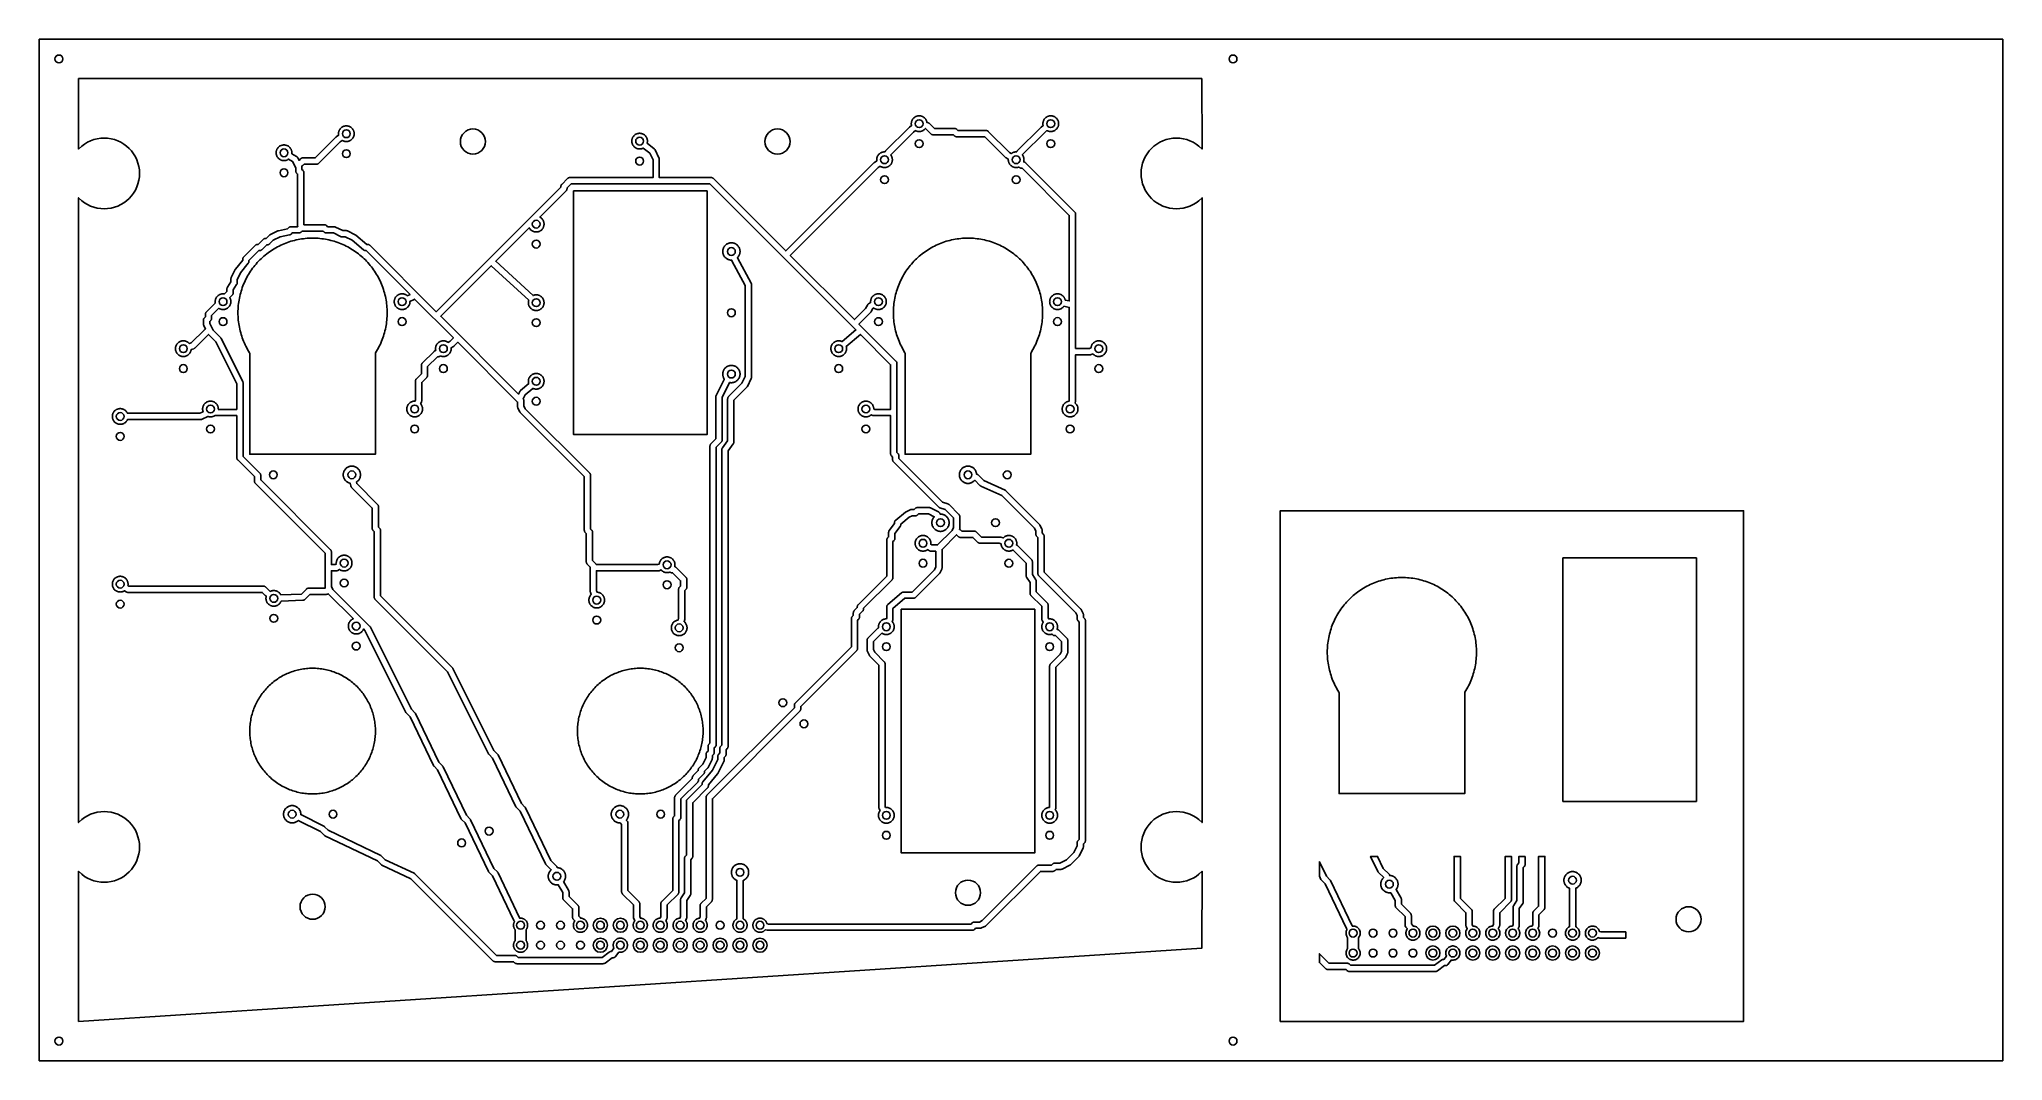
# Model space of a CAD drawing. Header units: millimetres. Extents: x 0 to 250, y 0 to 130.
import ezdxf

# ---------------------------------------------------------------- set-up
doc = ezdxf.new("R2010")
doc.units = ezdxf.units.MM
for name, color, linetype in [('0_REF_BLANK_250x130_DO_NOT_CUT', 8, 'Continuous'), ('1_ISOLATE_0.4mm_PROFILE_OUTSIDE_0.12deep', 1, 'Continuous'), ('2_DRILL_1.0mm', 3, 'Continuous'), ('3_DRILL_3.2mm_STANDOFF', 5, 'Continuous'), ('4_CUTOUTS_PROFILE_INSIDE_THRU', 4, 'Continuous'), ('5_OUTLINE_PROFILE_OUTSIDE_THRU', 2, 'Continuous'), ('C1_COUPON_ISOLATE_0.4mm_PROFILE_OUTSIDE_0.12deep', 2, 'Continuous'), ('C2_COUPON_DRILL_1.0mm', 1, 'Continuous'), ('C3_COUPON_DRILL_3.2mm', 6, 'Continuous'), ('C4_COUPON_CUTOUTS_PROFILE_INSIDE_THRU', 4, 'Continuous'), ('C5_COUPON_OUTLINE_PROFILE_OUTSIDE_THRU', 3, 'Continuous')]:
    doc.layers.add(name, color=color, linetype=linetype)

msp = doc.modelspace()

# ---------------------------------------------------------------- linework, layer by layer
at = {"layer": '0_REF_BLANK_250x130_DO_NOT_CUT'}
msp.add_lwpolyline([(0, 0), (250, 0), (250, 130), (0, 130)], close=True, dxfattribs=at)
at = {"layer": '1_ISOLATE_0.4mm_PROFILE_OUTSIDE_0.12deep'}
for points in [[(60.3869, 14.6441), (60.3927, 14.5855), (60.4023, 14.5274), (60.4157, 14.4701), (60.4328, 14.4137), (60.4535, 14.3586), (60.4778, 14.3049), (60.5056, 14.253), (60.5367, 14.203), (60.571, 14.1551), (60.6083, 14.1096), (60.6486, 14.0666), (60.6916, 14.0263), (60.7371, 13.989), (60.785, 13.9547), (60.835, 13.9236), (60.8869, 13.8958), (60.9406, 13.8715), (60.9957, 13.8508), (61.0521, 13.8337), (61.1094, 13.8203), (61.1675, 13.8107), (61.2261, 13.8049), (61.285, 13.803), (61.3439, 13.8049), (61.4025, 13.8107), (61.4606, 13.8203), (61.5179, 13.8337), (61.5743, 13.8508), (61.6294, 13.8715), (61.6831, 13.8958), (61.735, 13.9236), (61.785, 13.9547), (61.8329, 13.989), (61.8784, 14.0263), (61.9214, 14.0666), (61.9617, 14.1096), (61.999, 14.1551), (62.0333, 14.203), (62.0644, 14.253), (62.0922, 14.3049), (62.1165, 14.3586), (62.1372, 14.4137), (62.1543, 14.4701), (62.1677, 14.5274), (62.1773, 14.5855), (62.1831, 14.6441), (62.185, 14.703), (62.1831, 14.7619), (62.1773, 14.8205), (62.1677, 14.8786), (62.1543, 14.9359), (62.1372, 14.9923), (62.1165, 15.0474), (62.0922, 15.1011), (62.0644, 15.153), (62.0333, 15.203), (61.999, 15.2509), (61.985, 15.268), (61.985, 16.678), (61.999, 16.6951), (62.0333, 16.743), (62.0644, 16.793), (62.0922, 16.8449), (62.1165, 16.8986), (62.1372, 16.9537), (62.1543, 17.0101), (62.1677, 17.0674), (62.1773, 17.1255), (62.1831, 17.1841), (62.185, 17.243), (62.1831, 17.3019), (62.1773, 17.3605), (62.1677, 17.4186), (62.1543, 17.4759), (62.1372, 17.5323), (62.1165, 17.5874), (62.0922, 17.6411), (62.0644, 17.693), (62.0333, 17.743), (61.999, 17.7909), (61.9617, 17.8364), (61.9214, 17.8794), (61.8784, 17.9197), (61.8329, 17.957), (61.785, 17.9913), (61.735, 18.0224), (61.6831, 18.0502), (61.6294, 18.0745), (61.5743, 18.0952), (61.5179, 18.1123), (61.4606, 18.1257), (61.4025, 18.1353), (61.3439, 18.1411), (61.285, 18.143), (61.2261, 18.1411), (61.1761, 18.1361), (61.176, 18.1364), (61.1609, 18.1726), (58.4109, 23.9226), (58.3891, 23.9622), (58.363, 23.9991), (58.3328, 24.0328), (57.8811, 24.4846), (54.9106, 30.6731), (54.8889, 30.7125), (54.8628, 30.7493), (54.8328, 30.7828), (54.3811, 31.2346), (51.4106, 37.4231), (51.3889, 37.4625), (51.3628, 37.4993), (51.3328, 37.5328), (50.8811, 37.9846), (47.9106, 44.1731), (47.8889, 44.2125), (47.8628, 44.2493), (47.8328, 44.2828), (47.3787, 44.7369), (42.1578, 55.1789), (42.1366, 55.2162), (42.1115, 55.2509), (42.0828, 55.2828), (37.3787, 59.9869), (37.2, 60.3444), (37.2, 62.35), (37.8, 62.35), (37.8417, 62.3522), (37.883, 62.3587), (37.9233, 62.3695), (37.9623, 62.3844), (37.9996, 62.4033), (38.2236, 62.5323), (38.2624, 62.5045), (38.318, 62.47), (38.3757, 62.4391), (38.4353, 62.4121), (38.4966, 62.3891), (38.5592, 62.3701), (38.6229, 62.3552), (38.6875, 62.3446), (38.7526, 62.3381), (38.818, 62.336), (38.8834, 62.3381), (38.9485, 62.3446), (39.0131, 62.3552), (39.0768, 62.3701), (39.1394, 62.3891), (39.2007, 62.4121), (39.2603, 62.4391), (39.318, 62.47), (39.3736, 62.5045), (39.4268, 62.5426), (39.4773, 62.5842), (39.5251, 62.6289), (39.5698, 62.6767), (39.6114, 62.7272), (39.6495, 62.7804), (39.684, 62.836), (39.7149, 62.8937), (39.7419, 62.9533), (39.7649, 63.0146), (39.7839, 63.0772), (39.7988, 63.1409), (39.8094, 63.2055), (39.8159, 63.2706), (39.818, 63.336), (39.8159, 63.4014), (39.8094, 63.4665), (39.7988, 63.5311), (39.7839, 63.5948), (39.7649, 63.6574), (39.7419, 63.7187), (39.7149, 63.7783), (39.684, 63.836), (39.6495, 63.8916), (39.6114, 63.9448), (39.5698, 63.9953), (39.5251, 64.0431), (39.4773, 64.0878), (39.4268, 64.1294), (39.3736, 64.1675), (39.318, 64.202), (39.2603, 64.2329), (39.2007, 64.2599), (39.1394, 64.2829), (39.0768, 64.3019), (39.0131, 64.3168), (38.9485, 64.3274), (38.8834, 64.3339), (38.818, 64.336), (38.7526, 64.3339), (38.6875, 64.3274), (38.6229, 64.3168), (38.5592, 64.3019), (38.4966, 64.2829), (38.4353, 64.2599), (38.3757, 64.2329), (38.318, 64.202), (38.2624, 64.1675), (38.2092, 64.1294), (38.1587, 64.0878), (38.1109, 64.0431), (38.0662, 63.9953), (38.0246, 63.9448), (37.9865, 63.8916), (37.952, 63.836), (37.9211, 63.7783), (37.8941, 63.7187), (37.8711, 63.6574), (37.8521, 63.5948), (37.8372, 63.5311), (37.8266, 63.4665), (37.8201, 63.4014), (37.818, 63.336), (37.8201, 63.2706), (37.8246, 63.2257), (37.6931, 63.15), (37.2, 63.15), (37.2, 64.75), (37.1981, 64.7892), (37.1923, 64.828), (37.1828, 64.8661), (37.1696, 64.9031), (37.1528, 64.9386), (37.1326, 64.9722), (37.1092, 65.0038), (37.0828, 65.0328), (28.2, 73.9157), (28.2, 74.5), (28.1981, 74.5392), (28.1923, 74.578), (28.1828, 74.6161), (28.1696, 74.6531), (28.1528, 74.6886), (28.1326, 74.7222), (28.1092, 74.7538), (28.0828, 74.7828), (25.95, 76.9157), (25.95, 86.25), (25.9483, 86.287), (25.9431, 86.3238), (25.9346, 86.3598), (25.9228, 86.395), (25.9078, 86.4289), (23.1578, 91.9289), (23.1366, 91.9662), (23.1115, 92.0009), (23.0828, 92.0328), (22.1287, 92.9869), (21.7, 93.8444), (21.7, 94.0843), (21.8328, 94.2172), (21.8592, 94.2462), (21.8826, 94.2778), (21.9028, 94.3114), (21.9196, 94.3469), (21.9328, 94.3839), (21.9423, 94.422), (21.9481, 94.4608), (21.95, 94.5), (21.95, 94.8343), (22.8743, 95.7586), (22.901, 95.742), (22.9587, 95.7111), (23.0183, 95.6841), (23.0796, 95.6611), (23.1422, 95.6421), (23.2059, 95.6272), (23.2705, 95.6166), (23.3356, 95.6101), (23.401, 95.608), (23.4664, 95.6101), (23.5315, 95.6166), (23.5961, 95.6272), (23.6598, 95.6421), (23.7224, 95.6611), (23.7837, 95.6841), (23.8433, 95.7111), (23.901, 95.742), (23.9566, 95.7765), (24.0098, 95.8146), (24.0603, 95.8562), (24.1081, 95.9009), (24.1528, 95.9487), (24.1944, 95.9992), (24.2325, 96.0524), (24.267, 96.108), (24.2979, 96.1657), (24.3249, 96.2253), (24.3479, 96.2866), (24.3669, 96.3492), (24.3818, 96.4129), (24.3924, 96.4775), (24.3989, 96.5426), (24.401, 96.608), (24.3989, 96.6734), (24.3924, 96.7385), (24.3818, 96.8031), (24.3669, 96.8668), (24.3479, 96.9294), (24.3249, 96.9907), (24.2979, 97.0503), (24.267, 97.108), (24.2504, 97.1347), (24.5828, 97.4672), (24.6092, 97.4962), (24.6326, 97.5278), (24.6528, 97.5614), (24.6696, 97.5969), (24.6828, 97.6339), (24.6923, 97.672), (24.6981, 97.7108), (24.7, 97.75), (24.7, 98.1289), (25.1328, 98.7781), (25.1529, 98.8117), (25.1697, 98.8472), (25.1828, 98.8841), (25.1923, 98.9221), (25.1981, 98.9609), (25.2, 99), (25.2, 99.4056), (25.6388, 100.2832), (26.6123, 101.5001), (26.6349, 101.5313), (26.6544, 101.5646), (26.6706, 101.5996), (26.6834, 101.6359), (26.6926, 101.6734), (26.6981, 101.7115), (26.7, 101.75), (26.7, 101.8343), (27.9657, 103.1), (28.05, 103.1), (28.0892, 103.1019), (28.128, 103.1077), (28.1661, 103.1172), (28.2031, 103.1304), (28.2386, 103.1472), (28.2722, 103.1674), (28.3038, 103.1908), (28.3328, 103.2172), (28.9657, 103.85), (29.05, 103.85), (29.0892, 103.8519), (29.128, 103.8577), (29.1661, 103.8672), (29.2031, 103.8804), (29.2386, 103.8972), (29.2722, 103.9174), (29.3038, 103.9408), (29.3328, 103.9672), (29.7869, 104.4213), (30.681, 104.8683), (31.8784, 105.1078), (31.9164, 105.1173), (31.9533, 105.1306), (31.9887, 105.1473), (32.0223, 105.1675), (32.0538, 105.1908), (32.0828, 105.2172), (32.2157, 105.35), (33.05, 105.35), (33.0892, 105.3519), (33.128, 105.3577), (33.1661, 105.3672), (33.2031, 105.3804), (33.2386, 105.3972), (33.2722, 105.4174), (33.3038, 105.4408), (33.3328, 105.4672), (33.4657, 105.6), (36.1343, 105.6), (36.2672, 105.4672), (36.2962, 105.4408), (36.3278, 105.4174), (36.3614, 105.3972), (36.3969, 105.3804), (36.4339, 105.3672), (36.472, 105.3577), (36.5108, 105.3519), (36.55, 105.35), (37.4556, 105.35), (38.3711, 104.8922), (38.405, 104.8772), (38.4402, 104.8654), (38.4762, 104.8569), (38.513, 104.8517), (38.55, 104.85), (38.9556, 104.85), (39.8296, 104.413), (41.2939, 103.1927), (41.3256, 103.1689), (41.3596, 103.1482), (41.3953, 103.1311), (41.4327, 103.1176), (41.4711, 103.1079), (41.5104, 103.102), (41.55, 103.1), (41.6343, 103.1), (47.2051, 97.5292), (46.8559, 97.3638), (46.8078, 97.4034), (46.7546, 97.4415), (46.699, 97.476), (46.6413, 97.5069), (46.5817, 97.5339), (46.5204, 97.5569), (46.4578, 97.5759), (46.3941, 97.5908), (46.3295, 97.6014), (46.2644, 97.6079), (46.199, 97.61), (46.1336, 97.6079), (46.0685, 97.6014), (46.0039, 97.5908), (45.9402, 97.5759), (45.8776, 97.5569), (45.8163, 97.5339), (45.7567, 97.5069), (45.699, 97.476), (45.6434, 97.4415), (45.5902, 97.4034), (45.5397, 97.3618), (45.4919, 97.3171), (45.4472, 97.2693), (45.4056, 97.2188), (45.3675, 97.1656), (45.333, 97.11), (45.3021, 97.0523), (45.2751, 96.9927), (45.2521, 96.9314), (45.2331, 96.8688), (45.2182, 96.8051), (45.2076, 96.7405), (45.2011, 96.6754), (45.199, 96.61), (45.2011, 96.5446), (45.2076, 96.4795), (45.2182, 96.4149), (45.2331, 96.3512), (45.2521, 96.2886), (45.2751, 96.2273), (45.3021, 96.1677), (45.333, 96.11), (45.3675, 96.0544), (45.4056, 96.0012), (45.4472, 95.9507), (45.4919, 95.9029), (45.5397, 95.8582), (45.5902, 95.8166), (45.6434, 95.7785), (45.699, 95.744), (45.7567, 95.7131), (45.8163, 95.6861), (45.8776, 95.6631), (45.9402, 95.6441), (46.0039, 95.6292), (46.0685, 95.6186), (46.1336, 95.6121), (46.199, 95.61), (46.2644, 95.6121), (46.3295, 95.6186), (46.3941, 95.6292), (46.4578, 95.6441), (46.5204, 95.6631), (46.5817, 95.6861), (46.6413, 95.7131), (46.699, 95.744), (46.7546, 95.7785), (46.8078, 95.8166), (46.8583, 95.8582), (46.9061, 95.9029), (46.9508, 95.9507), (46.9924, 96.0012), (47.0305, 96.0544), (47.065, 96.11), (47.0959, 96.1677), (47.1229, 96.2273), (47.1459, 96.2886), (47.1649, 96.3512), (47.1798, 96.4149), (47.1904, 96.4795), (47.1969, 96.5446), (47.199, 96.61), (47.198, 96.6406), (47.7212, 96.8885), (47.7559, 96.907), (47.7885, 96.9289), (47.7978, 96.9365), (52.7343, 92), (52.3053, 91.571), (52.0547, 91.4285), (52.0116, 91.4595), (51.956, 91.494), (51.8983, 91.5249), (51.8387, 91.5519), (51.7774, 91.5749), (51.7148, 91.5939), (51.6511, 91.6088), (51.5865, 91.6194), (51.5214, 91.6259), (51.456, 91.628), (51.3906, 91.6259), (51.3255, 91.6194), (51.2609, 91.6088), (51.1972, 91.5939), (51.1346, 91.5749), (51.0733, 91.5519), (51.0137, 91.5249), (50.956, 91.494), (50.9004, 91.4595), (50.8472, 91.4214), (50.7967, 91.3798), (50.7489, 91.3351), (50.7042, 91.2873), (50.6626, 91.2368), (50.6245, 91.1836), (50.59, 91.128), (50.5591, 91.0703), (50.5321, 91.0107), (50.5091, 90.9494), (50.4901, 90.8868), (50.4752, 90.8231), (50.4646, 90.7585), (50.4581, 90.6934), (50.456, 90.628), (50.4581, 90.5626), (50.4646, 90.4975), (50.4752, 90.4329), (50.4843, 90.3941), (50.472, 90.3923), (50.4339, 90.3828), (50.3969, 90.3696), (50.3614, 90.3528), (50.3278, 90.3326), (50.2962, 90.3092), (50.2672, 90.2828), (48.7672, 88.7828), (48.7408, 88.7538), (48.7174, 88.7222), (48.6972, 88.6886), (48.6804, 88.6531), (48.6672, 88.6161), (48.6577, 88.578), (48.6519, 88.5392), (48.65, 88.5), (48.65, 87.4157), (48.0172, 86.7828), (47.9908, 86.7538), (47.9674, 86.7222), (47.9472, 86.6886), (47.9304, 86.6531), (47.9172, 86.6161), (47.9077, 86.578), (47.9019, 86.5392), (47.9, 86.5), (47.9, 84.0898), (47.8301, 83.942), (47.8, 83.943), (47.7346, 83.9409), (47.6695, 83.9344), (47.6049, 83.9238), (47.5412, 83.9089), (47.4786, 83.8899), (47.4173, 83.8669), (47.3577, 83.8399), (47.3, 83.809), (47.2444, 83.7745), (47.1912, 83.7364), (47.1407, 83.6948), (47.0929, 83.6501), (47.0482, 83.6023), (47.0066, 83.5518), (46.9685, 83.4986), (46.934, 83.443), (46.9031, 83.3853), (46.8761, 83.3257), (46.8531, 83.2644), (46.8341, 83.2018), (46.8192, 83.1381), (46.8086, 83.0735), (46.8021, 83.0084), (46.8, 82.943), (46.8021, 82.8776), (46.8086, 82.8125), (46.8192, 82.7479), (46.8341, 82.6842), (46.8531, 82.6216), (46.8761, 82.5603), (46.9031, 82.5007), (46.934, 82.443), (46.9685, 82.3874), (47.0066, 82.3342), (47.0482, 82.2837), (47.0929, 82.2359), (47.1407, 82.1912), (47.1912, 82.1496), (47.2444, 82.1115), (47.3, 82.077), (47.3577, 82.0461), (47.4173, 82.0191), (47.4786, 81.9961), (47.5412, 81.9771), (47.6049, 81.9622), (47.6695, 81.9516), (47.7346, 81.9451), (47.8, 81.943), (47.8654, 81.9451), (47.9305, 81.9516), (47.9951, 81.9622), (48.0588, 81.9771), (48.1214, 81.9961), (48.1827, 82.0191), (48.2423, 82.0461), (48.3, 82.077), (48.3556, 82.1115), (48.4088, 82.1496), (48.4593, 82.1912), (48.5071, 82.2359), (48.5518, 82.2837), (48.5934, 82.3342), (48.6315, 82.3874), (48.666, 82.443), (48.6969, 82.5007), (48.7239, 82.5603), (48.7469, 82.6216), (48.7659, 82.6842), (48.7808, 82.7479), (48.7914, 82.8125), (48.7979, 82.8776), (48.8, 82.943), (48.7979, 83.0084), (48.7914, 83.0735), (48.7808, 83.1381), (48.7659, 83.2018), (48.7469, 83.2644), (48.7239, 83.3257), (48.6969, 83.3853), (48.666, 83.443), (48.6315, 83.4986), (48.5934, 83.5518), (48.5535, 83.6004), (48.6616, 83.829), (48.6753, 83.8615), (48.686, 83.8952), (48.6938, 83.9297), (48.6984, 83.9647), (48.7, 84), (48.7, 86.3343), (49.3328, 86.9672), (49.3592, 86.9962), (49.3826, 87.0278), (49.4028, 87.0614), (49.4196, 87.0969), (49.4328, 87.1339), (49.4423, 87.172), (49.4481, 87.2108), (49.45, 87.25), (49.45, 88.3343), (50.7157, 89.6), (50.8, 89.6), (50.8392, 89.6019), (50.878, 89.6077), (50.9161, 89.6172), (50.9531, 89.6304), (50.9886, 89.6472), (51.0222, 89.6674), (51.0538, 89.6908), (51.0701, 89.7056), (51.0733, 89.7041), (51.1346, 89.6811), (51.1972, 89.6621), (51.2609, 89.6472), (51.3255, 89.6366), (51.3906, 89.6301), (51.456, 89.628), (51.5214, 89.6301), (51.5865, 89.6366), (51.6511, 89.6472), (51.7148, 89.6621), (51.7774, 89.6811), (51.8387, 89.7041), (51.8983, 89.7311), (51.956, 89.762), (52.0116, 89.7965), (52.0648, 89.8346), (52.1153, 89.8762), (52.1631, 89.9209), (52.2078, 89.9687), (52.2494, 90.0192), (52.2875, 90.0724), (52.322, 90.128), (52.3529, 90.1857), (52.3799, 90.2453), (52.4029, 90.3066), (52.4219, 90.3692), (52.4368, 90.4329), (52.4474, 90.4975), (52.4539, 90.5626), (52.456, 90.628), (52.4539, 90.6934), (52.45, 90.733), (52.7477, 90.9023), (52.778, 90.9213), (52.8064, 90.943), (52.8328, 90.9672), (53.3, 91.4343), (60.9, 83.8343), (60.9, 83.25), (60.9017, 83.213), (60.9069, 83.1762), (60.9154, 83.1402), (60.9272, 83.105), (60.9422, 83.0711), (61.1922, 82.5711), (61.2134, 82.5338), (61.2385, 82.4991), (61.2672, 82.4672), (69.4, 74.3343), (69.4, 67.5), (69.4019, 67.4608), (69.4077, 67.422), (69.4172, 67.3839), (69.4304, 67.3469), (69.4472, 67.3114), (69.4674, 67.2778), (69.4908, 67.2462), (69.5172, 67.2172), (69.65, 67.0843), (69.65, 63.5), (69.6519, 63.4608), (69.6577, 63.422), (69.6672, 63.3839), (69.6804, 63.3469), (69.6972, 63.3114), (69.7174, 63.2778), (69.7408, 63.2462), (69.7672, 63.2172), (70.15, 62.8343), (70.15, 59.75), (70.1517, 59.7135), (70.1567, 59.6773), (70.1649, 59.6417), (70.1764, 59.607), (70.2799, 59.3367), (70.2739, 59.3311), (70.2292, 59.2833), (70.1876, 59.2328), (70.1495, 59.1796), (70.115, 59.124), (70.0841, 59.0663), (70.0571, 59.0067), (70.0341, 58.9454), (70.0151, 58.8828), (70.0002, 58.8191), (69.9896, 58.7545), (69.9831, 58.6894), (69.981, 58.624), (69.9831, 58.5586), (69.9896, 58.4935), (70.0002, 58.4289), (70.0151, 58.3652), (70.0341, 58.3026), (70.0571, 58.2413), (70.0841, 58.1817), (70.115, 58.124), (70.1495, 58.0684), (70.1876, 58.0152), (70.2292, 57.9647), (70.2739, 57.9169), (70.3217, 57.8722), (70.3722, 57.8306), (70.4254, 57.7925), (70.481, 57.758), (70.5387, 57.7271), (70.5983, 57.7001), (70.6596, 57.6771), (70.7222, 57.6581), (70.7859, 57.6432), (70.8505, 57.6326), (70.9156, 57.6261), (70.981, 57.624), (71.0464, 57.6261), (71.1115, 57.6326), (71.1761, 57.6432), (71.2398, 57.6581), (71.3024, 57.6771), (71.3637, 57.7001), (71.4233, 57.7271), (71.481, 57.758), (71.5366, 57.7925), (71.5898, 57.8306), (71.6403, 57.8722), (71.6881, 57.9169), (71.7328, 57.9647), (71.7744, 58.0152), (71.8125, 58.0684), (71.847, 58.124), (71.8779, 58.1817), (71.9049, 58.2413), (71.9279, 58.3026), (71.9469, 58.3652), (71.9618, 58.4289), (71.9724, 58.4935), (71.9789, 58.5586), (71.981, 58.624), (71.9789, 58.6894), (71.9724, 58.7545), (71.9618, 58.8191), (71.9469, 58.8828), (71.9279, 58.9454), (71.9049, 59.0067), (71.8779, 59.0663), (71.847, 59.124), (71.8125, 59.1796), (71.7744, 59.2328), (71.7328, 59.2833), (71.6881, 59.3311), (71.6403, 59.3758), (71.5898, 59.4174), (71.5366, 59.4555), (71.481, 59.49), (71.4233, 59.5209), (71.3637, 59.5479), (71.3024, 59.5709), (71.2398, 59.5899), (71.1761, 59.6048), (71.1115, 59.6154), (71.0464, 59.6219), (71.0271, 59.6225), (70.95, 59.8239), (70.95, 62.35), (78.8, 62.35), (78.8416, 62.3522), (78.8827, 62.3586), (78.923, 62.3694), (79.19, 62.4556), (79.2319, 62.4109), (79.2797, 62.3662), (79.3302, 62.3246), (79.3834, 62.2865), (79.439, 62.252), (79.4967, 62.2211), (79.5563, 62.1941), (79.6176, 62.1711), (79.6802, 62.1521), (79.7439, 62.1372), (79.8085, 62.1266), (79.8736, 62.1201), (79.939, 62.118), (80.0044, 62.1201), (80.0695, 62.1266), (80.1341, 62.1372), (80.1978, 62.1521), (80.2604, 62.1711), (80.3018, 62.1866), (80.3278, 62.1674), (80.3614, 62.1472), (80.3969, 62.1304), (80.4339, 62.1172), (80.472, 62.1077), (80.5108, 62.1019), (80.55, 62.1), (80.6343, 62.1), (81.65, 61.0843), (81.65, 60.4157), (81.5172, 60.2828), (81.4908, 60.2538), (81.4674, 60.2222), (81.4472, 60.1886), (81.4304, 60.1531), (81.4172, 60.1161), (81.4077, 60.078), (81.4019, 60.0392), (81.4, 60), (81.4, 56.3049), (81.3388, 56.0862), (81.2819, 56.0768), (81.2182, 56.0619), (81.1556, 56.0429), (81.0943, 56.0199), (81.0347, 55.9929), (80.977, 55.962), (80.9214, 55.9275), (80.8682, 55.8894), (80.8177, 55.8478), (80.7699, 55.8031), (80.7252, 55.7553), (80.6836, 55.7048), (80.6455, 55.6516), (80.611, 55.596), (80.5801, 55.5383), (80.5531, 55.4787), (80.5301, 55.4174), (80.5111, 55.3548), (80.4962, 55.2911), (80.4856, 55.2265), (80.4791, 55.1614), (80.477, 55.096), (80.4791, 55.0306), (80.4856, 54.9655), (80.4962, 54.9009), (80.5111, 54.8372), (80.5301, 54.7746), (80.5531, 54.7133), (80.5801, 54.6537), (80.611, 54.596), (80.6455, 54.5404), (80.6836, 54.4872), (80.7252, 54.4367), (80.7699, 54.3889), (80.8177, 54.3442), (80.8682, 54.3026), (80.9214, 54.2645), (80.977, 54.23), (81.0347, 54.1991), (81.0943, 54.1721), (81.1556, 54.1491), (81.2182, 54.1301), (81.2819, 54.1152), (81.3465, 54.1046), (81.4116, 54.0981), (81.477, 54.096), (81.5424, 54.0981), (81.6075, 54.1046), (81.6721, 54.1152), (81.7358, 54.1301), (81.7984, 54.1491), (81.8597, 54.1721), (81.9193, 54.1991), (81.977, 54.23), (82.0326, 54.2645), (82.0858, 54.3026), (82.1363, 54.3442), (82.1841, 54.3889), (82.2288, 54.4367), (82.2704, 54.4872), (82.3085, 54.5404), (82.343, 54.596), (82.3739, 54.6537), (82.4009, 54.7133), (82.4239, 54.7746), (82.4429, 54.8372), (82.4578, 54.9009), (82.4684, 54.9655), (82.4749, 55.0306), (82.477, 55.096), (82.4749, 55.1614), (82.4684, 55.2265), (82.4578, 55.2911), (82.4429, 55.3548), (82.4239, 55.4174), (82.4009, 55.4787), (82.3739, 55.5383), (82.343, 55.596), (82.3085, 55.6516), (82.2704, 55.7048), (82.2288, 55.7553), (82.1841, 55.8031), (82.1363, 55.8478), (82.1091, 55.8702), (82.1852, 56.1422), (82.1934, 56.1776), (82.1983, 56.2137), (82.2, 56.25), (82.2, 59.8343), (82.3328, 59.9672), (82.3592, 59.9962), (82.3826, 60.0278), (82.4028, 60.0614), (82.4196, 60.0969), (82.4328, 60.1339), (82.4423, 60.172), (82.4481, 60.2108), (82.45, 60.25), (82.45, 61.25), (82.4481, 61.2892), (82.4423, 61.328), (82.4328, 61.3661), (82.4196, 61.4031), (82.4028, 61.4386), (82.3826, 61.4722), (82.3592, 61.5038), (82.3328, 61.5328), (81.0828, 62.7828), (81.0538, 62.8092), (81.0222, 62.8326), (80.9886, 62.8528), (80.9531, 62.8696), (80.9161, 62.8828), (80.9107, 62.8841), (80.9198, 62.9229), (80.9304, 62.9875), (80.9369, 63.0526), (80.939, 63.118), (80.9369, 63.1834), (80.9304, 63.2485), (80.9198, 63.3131), (80.9049, 63.3768), (80.8859, 63.4394), (80.8629, 63.5007), (80.8359, 63.5603), (80.805, 63.618), (80.7705, 63.6736), (80.7324, 63.7268), (80.6908, 63.7773), (80.6461, 63.8251), (80.5983, 63.8698), (80.5478, 63.9114), (80.4946, 63.9495), (80.439, 63.984), (80.3813, 64.0149), (80.3217, 64.0419), (80.2604, 64.0649), (80.1978, 64.0839), (80.1341, 64.0988), (80.0695, 64.1094), (80.0044, 64.1159), (79.939, 64.118), (79.8736, 64.1159), (79.8085, 64.1094), (79.7439, 64.0988), (79.6802, 64.0839), (79.6176, 64.0649), (79.5563, 64.0419), (79.4967, 64.0149), (79.439, 63.984), (79.3834, 63.9495), (79.3302, 63.9114), (79.2797, 63.8698), (79.2319, 63.8251), (79.1872, 63.7773), (79.1456, 63.7268), (79.1075, 63.6736), (79.073, 63.618), (79.0421, 63.5603), (79.0151, 63.5007), (78.9921, 63.4394), (78.9731, 63.3768), (78.9582, 63.3131), (78.9476, 63.2485), (78.9445, 63.217), (78.737, 63.15), (70.9207, 63.15), (70.9196, 63.1531), (70.9028, 63.1886), (70.8826, 63.2222), (70.8592, 63.2538), (70.8328, 63.2828), (70.45, 63.6657), (70.45, 67.25), (70.4481, 67.2892), (70.4423, 67.328), (70.4328, 67.3661), (70.4196, 67.4031), (70.4028, 67.4386), (70.3826, 67.4722), (70.3592, 67.5038), (70.3328, 67.5328), (70.2, 67.6657), (70.2, 74.5), (70.1981, 74.5392), (70.1923, 74.578), (70.1828, 74.6161), (70.1696, 74.6531), (70.1528, 74.6886), (70.1326, 74.7222), (70.1092, 74.7538), (70.0828, 74.7828), (61.8787, 82.9869), (61.7, 83.3444), (61.7, 84), (61.6981, 84.0392), (61.6923, 84.078), (61.6828, 84.1161), (61.6696, 84.1531), (61.6528, 84.1886), (61.6326, 84.2222), (61.612, 84.25), (61.616, 84.2548), (61.6385, 84.2869), (61.6578, 84.3211), (61.8716, 84.7487), (62.8367, 85.5744), (62.8903, 85.5501), (62.9516, 85.5271), (63.0142, 85.5081), (63.0779, 85.4932), (63.1425, 85.4826), (63.2076, 85.4761), (63.273, 85.474), (63.3384, 85.4761), (63.4035, 85.4826), (63.4681, 85.4932), (63.5318, 85.5081), (63.5944, 85.5271), (63.6557, 85.5501), (63.7153, 85.5771), (63.773, 85.608), (63.8286, 85.6425), (63.8818, 85.6806), (63.9323, 85.7222), (63.9801, 85.7669), (64.0248, 85.8147), (64.0664, 85.8652), (64.1045, 85.9184), (64.139, 85.974), (64.1699, 86.0317), (64.1969, 86.0913), (64.2199, 86.1526), (64.2389, 86.2152), (64.2538, 86.2789), (64.2644, 86.3435), (64.2709, 86.4086), (64.273, 86.474), (64.2709, 86.5394), (64.2644, 86.6045), (64.2538, 86.6691), (64.2389, 86.7328), (64.2199, 86.7954), (64.1969, 86.8567), (64.1699, 86.9163), (64.139, 86.974), (64.1045, 87.0296), (64.0664, 87.0828), (64.0248, 87.1333), (63.9801, 87.1811), (63.9323, 87.2258), (63.8818, 87.2674), (63.8286, 87.3055), (63.773, 87.34), (63.7153, 87.3709), (63.6557, 87.3979), (63.5944, 87.4209), (63.5318, 87.4399), (63.4681, 87.4548), (63.4035, 87.4654), (63.3384, 87.4719), (63.273, 87.474), (63.2076, 87.4719), (63.1425, 87.4654), (63.0779, 87.4548), (63.0142, 87.4399), (62.9516, 87.4209), (62.8903, 87.3979), (62.8307, 87.3709), (62.773, 87.34), (62.7174, 87.3055), (62.6642, 87.2674), (62.6137, 87.2258), (62.5659, 87.1811), (62.5212, 87.1333), (62.4796, 87.0828), (62.4415, 87.0296), (62.407, 86.974), (62.3761, 86.9163), (62.3491, 86.8567), (62.3261, 86.7954), (62.3071, 86.7328), (62.2922, 86.6691), (62.2816, 86.6045), (62.2751, 86.5394), (62.273, 86.474), (62.2751, 86.4086), (62.2816, 86.3435), (62.2922, 86.2789), (62.3071, 86.2152), (62.317, 86.1825), (61.29, 85.304), (61.261, 85.2765), (61.2348, 85.2463), (61.2118, 85.2137), (61.1922, 85.1789), (61.0238, 84.8419), (51.1157, 94.75), (57.5511, 101.1855), (62.3275, 96.7992), (62.3261, 96.7954), (62.3071, 96.7328), (62.2922, 96.6691), (62.2816, 96.6045), (62.2751, 96.5394), (62.273, 96.474), (62.2751, 96.4086), (62.2816, 96.3435), (62.2922, 96.2789), (62.3071, 96.2152), (62.3261, 96.1526), (62.3491, 96.0913), (62.3761, 96.0317), (62.407, 95.974), (62.4415, 95.9184), (62.4796, 95.8652), (62.5212, 95.8147), (62.5659, 95.7669), (62.6137, 95.7222), (62.6642, 95.6806), (62.7174, 95.6425), (62.773, 95.608), (62.8307, 95.5771), (62.8903, 95.5501), (62.9516, 95.5271), (63.0142, 95.5081), (63.0779, 95.4932), (63.1425, 95.4826), (63.2076, 95.4761), (63.273, 95.474), (63.3384, 95.4761), (63.4035, 95.4826), (63.4681, 95.4932), (63.5318, 95.5081), (63.5944, 95.5271), (63.6557, 95.5501), (63.7153, 95.5771), (63.773, 95.608), (63.8286, 95.6425), (63.8818, 95.6806), (63.9323, 95.7222), (63.9801, 95.7669), (64.0248, 95.8147), (64.0664, 95.8652), (64.1045, 95.9184), (64.139, 95.974), (64.1699, 96.0317), (64.1969, 96.0913), (64.2199, 96.1526), (64.2389, 96.2152), (64.2538, 96.2789), (64.2644, 96.3435), (64.2709, 96.4086), (64.273, 96.474), (64.2709, 96.5394), (64.2644, 96.6045), (64.2538, 96.6691), (64.2389, 96.7328), (64.2199, 96.7954), (64.1969, 96.8567), (64.1699, 96.9163), (64.139, 96.974), (64.1045, 97.0296), (64.0664, 97.0828), (64.0248, 97.1333), (63.9801, 97.1811), (63.9323, 97.2258), (63.8818, 97.2674), (63.8286, 97.3055), (63.773, 97.34), (63.7153, 97.3709), (63.6557, 97.3979), (63.5944, 97.4209), (63.5318, 97.4399), (63.4681, 97.4548), (63.4035, 97.4654), (63.3384, 97.4719), (63.273, 97.474), (63.2076, 97.4719), (63.1425, 97.4654), (63.0779, 97.4548), (63.0142, 97.4399), (62.9516, 97.4209), (62.8903, 97.3979), (62.8689, 97.3882), (58.1173, 101.7517), (62.3835, 106.0179), (62.407, 105.974), (62.4415, 105.9184), (62.4796, 105.8652), (62.5212, 105.8147), (62.5659, 105.7669), (62.6137, 105.7222), (62.6642, 105.6806), (62.7174, 105.6425), (62.773, 105.608), (62.8307, 105.5771), (62.8903, 105.5501), (62.9516, 105.5271), (63.0142, 105.5081), (63.0779, 105.4932), (63.1425, 105.4826), (63.2076, 105.4761), (63.273, 105.474), (63.3384, 105.4761), (63.4035, 105.4826), (63.4681, 105.4932), (63.5318, 105.5081), (63.5944, 105.5271), (63.6557, 105.5501), (63.7153, 105.5771), (63.773, 105.608), (63.8286, 105.6425), (63.8818, 105.6806), (63.9323, 105.7222), (63.9801, 105.7669), (64.0248, 105.8147), (64.0664, 105.8652), (64.1045, 105.9184), (64.139, 105.974), (64.1699, 106.0317), (64.1969, 106.0913), (64.2199, 106.1526), (64.2389, 106.2152), (64.2538, 106.2789), (64.2644, 106.3435), (64.2709, 106.4086), (64.273, 106.474), (64.2709, 106.5394), (64.2644, 106.6045), (64.2538, 106.6691), (64.2389, 106.7328), (64.2199, 106.7954), (64.1969, 106.8567), (64.1699, 106.9163), (64.139, 106.974), (64.1045, 107.0296), (64.0664, 107.0828), (64.0248, 107.1333), (63.9801, 107.1811), (63.9323, 107.2258), (63.8818, 107.2674), (63.8286, 107.3055), (63.773, 107.34), (63.7291, 107.3635), (67.0828, 110.7172), (67.1092, 110.7462), (67.1326, 110.7778), (67.1528, 110.8114), (67.1696, 110.8469), (67.1828, 110.8839), (67.1923, 110.922), (67.1981, 110.9608), (67.2, 111), (67.2, 111.0843), (67.7157, 111.6), (85.3843, 111.6), (103.9806, 93.0037), (102.2325, 91.5252), (102.1737, 91.5519), (102.1124, 91.5749), (102.0498, 91.5939), (101.9861, 91.6088), (101.9215, 91.6194), (101.8564, 91.6259), (101.791, 91.628), (101.7256, 91.6259), (101.6605, 91.6194), (101.5959, 91.6088), (101.5322, 91.5939), (101.4696, 91.5749), (101.4083, 91.5519), (101.3487, 91.5249), (101.291, 91.494), (101.2354, 91.4595), (101.1822, 91.4214), (101.1317, 91.3798), (101.0839, 91.3351), (101.0392, 91.2873), (100.9976, 91.2368), (100.9595, 91.1836), (100.925, 91.128), (100.8941, 91.0703), (100.8671, 91.0107), (100.8441, 90.9494), (100.8251, 90.8868), (100.8102, 90.8231), (100.7996, 90.7585), (100.7931, 90.6934), (100.791, 90.628), (100.7931, 90.5626), (100.7996, 90.4975), (100.8102, 90.4329), (100.8251, 90.3692), (100.8441, 90.3066), (100.8671, 90.2453), (100.8941, 90.1857), (100.925, 90.128), (100.9595, 90.0724), (100.9976, 90.0192), (101.0392, 89.9687), (101.0839, 89.9209), (101.1317, 89.8762), (101.1822, 89.8346), (101.2354, 89.7965), (101.291, 89.762), (101.3487, 89.7311), (101.4083, 89.7041), (101.4696, 89.6811), (101.5322, 89.6621), (101.5959, 89.6472), (101.6605, 89.6366), (101.7256, 89.6301), (101.791, 89.628), (101.8564, 89.6301), (101.9215, 89.6366), (101.9861, 89.6472), (102.0498, 89.6621), (102.1124, 89.6811), (102.1737, 89.7041), (102.2333, 89.7311), (102.291, 89.762), (102.3466, 89.7965), (102.3998, 89.8346), (102.4503, 89.8762), (102.4981, 89.9209), (102.5428, 89.9687), (102.5844, 90.0192), (102.6225, 90.0724), (102.657, 90.128), (102.6879, 90.1857), (102.7149, 90.2453), (102.7379, 90.3066), (102.7569, 90.3692), (102.7718, 90.4329), (102.7824, 90.4975), (102.7889, 90.5626), (102.791, 90.628), (102.7889, 90.6934), (102.7824, 90.7585), (102.7718, 90.8231), (102.7569, 90.8868), (102.7487, 90.9141), (104.5482, 92.4361), (108.4, 88.5843), (108.4, 82.9), (106.3809, 82.9), (106.2496, 82.9554), (106.2479, 83.0084), (106.2414, 83.0735), (106.2308, 83.1381), (106.2159, 83.2018), (106.1969, 83.2644), (106.1739, 83.3257), (106.1469, 83.3853), (106.116, 83.443), (106.0815, 83.4986), (106.0434, 83.5518), (106.0018, 83.6023), (105.9571, 83.6501), (105.9093, 83.6948), (105.8588, 83.7364), (105.8056, 83.7745), (105.75, 83.809), (105.6923, 83.8399), (105.6327, 83.8669), (105.5714, 83.8899), (105.5088, 83.9089), (105.4451, 83.9238), (105.3805, 83.9344), (105.3154, 83.9409), (105.25, 83.943), (105.1846, 83.9409), (105.1195, 83.9344), (105.0549, 83.9238), (104.9912, 83.9089), (104.9286, 83.8899), (104.8673, 83.8669), (104.8077, 83.8399), (104.75, 83.809), (104.6944, 83.7745), (104.6412, 83.7364), (104.5907, 83.6948), (104.5429, 83.6501), (104.4982, 83.6023), (104.4566, 83.5518), (104.4185, 83.4986), (104.384, 83.443), (104.3531, 83.3853), (104.3261, 83.3257), (104.3031, 83.2644), (104.2841, 83.2018), (104.2692, 83.1381), (104.2586, 83.0735), (104.2521, 83.0084), (104.25, 82.943), (104.2521, 82.8776), (104.2586, 82.8125), (104.2692, 82.7479), (104.2841, 82.6842), (104.3031, 82.6216), (104.3261, 82.5603), (104.3531, 82.5007), (104.384, 82.443), (104.4185, 82.3874), (104.4566, 82.3342), (104.4982, 82.2837), (104.5429, 82.2359), (104.5907, 82.1912), (104.6412, 82.1496), (104.6944, 82.1115), (104.75, 82.077), (104.8077, 82.0461), (104.8673, 82.0191), (104.9286, 81.9961), (104.9912, 81.9771), (105.0549, 81.9622), (105.1195, 81.9516), (105.1846, 81.9451), (105.25, 81.943), (105.3154, 81.9451), (105.3805, 81.9516), (105.4451, 81.9622), (105.5088, 81.9771), (105.5714, 81.9961), (105.6327, 82.0191), (105.6923, 82.0461), (105.75, 82.077), (105.8056, 82.1115), (105.8588, 82.1496), (105.9093, 82.1912), (105.9384, 82.2184), (106.1445, 82.1315), (106.182, 82.1178), (106.2207, 82.1079), (106.2601, 82.102), (106.3, 82.1), (108.4, 82.1), (108.4, 77.25), (108.4019, 77.2108), (108.4077, 77.172), (108.4172, 77.1339), (108.4304, 77.0969), (108.4472, 77.0614), (108.4674, 77.0278), (108.4908, 76.9962), (108.5172, 76.9672), (108.65, 76.8343), (108.65, 76.5), (108.6519, 76.4608), (108.6577, 76.422), (108.6672, 76.3839), (108.6804, 76.3469), (108.6972, 76.3114), (108.7174, 76.2778), (108.7408, 76.2462), (108.7672, 76.2172), (114.5172, 70.4672), (114.5446, 70.4422), (114.5742, 70.4199), (114.6057, 70.4004), (114.6389, 70.3839), (114.6735, 70.3705), (115.3339, 70.1504), (116.4, 69.0843), (116.4, 67.8444), (116.2213, 67.4869), (114.3768, 65.6425), (114.3392, 65.6481), (114.3, 65.65), (113.6591, 65.65), (113.5144, 65.7353), (113.5199, 65.7906), (113.522, 65.856), (113.5199, 65.9214), (113.5134, 65.9865), (113.5028, 66.0511), (113.4879, 66.1148), (113.4689, 66.1774), (113.4459, 66.2387), (113.4189, 66.2983), (113.388, 66.356), (113.3535, 66.4116), (113.3154, 66.4648), (113.2738, 66.5153), (113.2291, 66.5631), (113.1813, 66.6078), (113.1308, 66.6494), (113.0776, 66.6875), (113.022, 66.722), (112.9643, 66.7529), (112.9047, 66.7799), (112.8434, 66.8029), (112.7808, 66.8219), (112.7171, 66.8368), (112.6525, 66.8474), (112.5874, 66.8539), (112.522, 66.856), (112.4566, 66.8539), (112.3915, 66.8474), (112.3269, 66.8368), (112.2632, 66.8219), (112.2006, 66.8029), (112.1393, 66.7799), (112.0797, 66.7529), (112.022, 66.722), (111.9664, 66.6875), (111.9132, 66.6494), (111.8627, 66.6078), (111.8149, 66.5631), (111.7702, 66.5153), (111.7286, 66.4648), (111.6905, 66.4116), (111.656, 66.356), (111.6251, 66.2983), (111.5981, 66.2387), (111.5751, 66.1774), (111.5561, 66.1148), (111.5412, 66.0511), (111.5306, 65.9865), (111.5241, 65.9214), (111.522, 65.856), (111.5241, 65.7906), (111.5306, 65.7255), (111.5412, 65.6609), (111.5561, 65.5972), (111.5751, 65.5346), (111.5981, 65.4733), (111.6251, 65.4137), (111.656, 65.356), (111.6905, 65.3004), (111.7286, 65.2472), (111.7702, 65.1967), (111.8149, 65.1489), (111.8627, 65.1042), (111.9132, 65.0626), (111.9664, 65.0245), (112.022, 64.99), (112.0797, 64.9591), (112.1393, 64.9321), (112.2006, 64.9091), (112.2632, 64.8901), (112.3269, 64.8752), (112.3915, 64.8646), (112.4566, 64.8581), (112.522, 64.856), (112.5874, 64.8581), (112.6525, 64.8646), (112.7171, 64.8752), (112.7808, 64.8901), (112.8434, 64.9091), (112.9047, 64.9321), (112.9643, 64.9591), (113.022, 64.99), (113.0776, 65.0245), (113.1079, 65.0463), (113.3469, 64.9054), (113.3847, 64.8858), (113.4243, 64.8703), (113.4654, 64.859), (113.5075, 64.8523), (113.55, 64.85), (114.15, 64.85), (114.15, 62.8444), (113.9713, 62.4869), (111.1343, 59.65), (110.05, 59.65), (110.0096, 59.648), (109.9696, 59.6418), (109.9304, 59.6317), (109.8924, 59.6177), (109.8561, 59.5998), (109.8217, 59.5785), (109.7897, 59.5537), (108.0397, 58.0537), (108.0118, 58.0274), (107.9866, 57.9986), (107.9643, 57.9675), (107.945, 57.9344), (107.929, 57.8996), (107.9164, 57.8634), (107.9073, 57.8262), (107.9018, 57.7883), (107.9, 57.75), (107.9, 56.3345), (107.855, 56.2328), (107.85, 56.233), (107.7846, 56.2309), (107.7195, 56.2244), (107.6549, 56.2138), (107.5912, 56.1989), (107.5286, 56.1799), (107.4673, 56.1569), (107.4077, 56.1299), (107.35, 56.099), (107.2944, 56.0645), (107.2412, 56.0264), (107.1907, 55.9848), (107.1429, 55.9401), (107.0982, 55.8923), (107.0566, 55.8418), (107.0185, 55.7886), (106.984, 55.733), (106.9531, 55.6753), (106.9261, 55.6157), (106.9031, 55.5544), (106.8841, 55.4918), (106.8692, 55.4281), (106.8586, 55.3635), (106.8521, 55.2984), (106.85, 55.233), (106.8521, 55.1676), (106.8586, 55.1025), (106.8588, 55.1012), (106.8278, 55.0826), (106.7962, 55.0592), (106.7672, 55.0328), (105.5172, 53.7828), (105.4908, 53.7538), (105.4674, 53.7222), (105.4472, 53.6886), (105.4304, 53.6531), (105.4172, 53.6161), (105.4077, 53.578), (105.4019, 53.5392), (105.4, 53.5), (105.4, 52.25), (105.4017, 52.213), (105.4069, 52.1762), (105.4154, 52.1402), (105.4272, 52.105), (105.4422, 52.0711), (105.6922, 51.5711), (105.7134, 51.5338), (105.7385, 51.4991), (105.7672, 51.4672), (106.9, 50.3343), (106.9, 32.25), (106.902, 32.2104), (106.9078, 32.1712), (106.9176, 32.1328), (106.931, 32.0955), (106.9482, 32.0597), (107.0623, 31.8487), (107.0566, 31.8418), (107.0185, 31.7886), (106.984, 31.733), (106.9531, 31.6753), (106.9261, 31.6157), (106.9031, 31.5544), (106.8841, 31.4918), (106.8692, 31.4281), (106.8586, 31.3635), (106.8521, 31.2984), (106.85, 31.233), (106.8521, 31.1676), (106.8586, 31.1025), (106.8692, 31.0379), (106.8841, 30.9742), (106.9031, 30.9116), (106.9261, 30.8503), (106.9531, 30.7907), (106.984, 30.733), (107.0185, 30.6774), (107.0566, 30.6242), (107.0982, 30.5737), (107.1429, 30.5259), (107.1907, 30.4812), (107.2412, 30.4396), (107.2944, 30.4015), (107.35, 30.367), (107.4077, 30.3361), (107.4673, 30.3091), (107.5286, 30.2861), (107.5912, 30.2671), (107.6549, 30.2522), (107.7195, 30.2416), (107.7846, 30.2351), (107.85, 30.233), (107.9154, 30.2351), (107.9805, 30.2416), (108.0451, 30.2522), (108.1088, 30.2671), (108.1714, 30.2861), (108.2327, 30.3091), (108.2923, 30.3361), (108.35, 30.367), (108.4056, 30.4015), (108.4588, 30.4396), (108.5093, 30.4812), (108.5571, 30.5259), (108.6018, 30.5737), (108.6434, 30.6242), (108.6815, 30.6774), (108.716, 30.733), (108.7469, 30.7907), (108.7739, 30.8503), (108.7969, 30.9116), (108.8159, 30.9742), (108.8308, 31.0379), (108.8414, 31.1025), (108.8479, 31.1676), (108.85, 31.233), (108.8479, 31.2984), (108.8414, 31.3635), (108.8308, 31.4281), (108.8159, 31.4918), (108.7969, 31.5544), (108.7739, 31.6157), (108.7469, 31.6753), (108.716, 31.733), (108.6815, 31.7886), (108.6434, 31.8418), (108.6018, 31.8923), (108.5571, 31.9401), (108.5093, 31.9848), (108.4588, 32.0264), (108.4056, 32.0645), (108.35, 32.099), (108.2923, 32.1299), (108.2327, 32.1569), (108.1714, 32.1799), (108.1088, 32.1989), (108.0451, 32.2138), (107.9805, 32.2244), (107.9154, 32.2309), (107.85, 32.233), (107.7846, 32.2309), (107.7661, 32.229), (107.7, 32.3512), (107.7, 50.5), (107.6981, 50.5392), (107.6923, 50.578), (107.6828, 50.6161), (107.6696, 50.6531), (107.6528, 50.6886), (107.6326, 50.7222), (107.6092, 50.7538), (107.5828, 50.7828), (106.3787, 51.9869), (106.2, 52.3444), (106.2, 53.3343), (107.2786, 54.4129), (107.2944, 54.4015), (107.35, 54.367), (107.4077, 54.3361), (107.4673, 54.3091), (107.5286, 54.2861), (107.5912, 54.2671), (107.6549, 54.2522), (107.7195, 54.2416), (107.7846, 54.2351), (107.85, 54.233), (107.9154, 54.2351), (107.9805, 54.2416), (108.0451, 54.2522), (108.1088, 54.2671), (108.1714, 54.2861), (108.2327, 54.3091), (108.2923, 54.3361), (108.35, 54.367), (108.4056, 54.4015), (108.4588, 54.4396), (108.5093, 54.4812), (108.5571, 54.5259), (108.6018, 54.5737), (108.6434, 54.6242), (108.6815, 54.6774), (108.716, 54.733), (108.7469, 54.7907), (108.7739, 54.8503), (108.7969, 54.9116), (108.8159, 54.9742), (108.8308, 55.0379), (108.8414, 55.1025), (108.8479, 55.1676), (108.85, 55.233), (108.8479, 55.2984), (108.8414, 55.3635), (108.8308, 55.4281), (108.8159, 55.4918), (108.7969, 55.5544), (108.7739, 55.6157), (108.7469, 55.6753), (108.716, 55.733), (108.6815, 55.7886), (108.6434, 55.8418), (108.6018, 55.8923), (108.5864, 55.9088), (108.6658, 56.0881), (108.6806, 56.127), (108.6914, 56.1673), (108.6978, 56.2084), (108.7, 56.25), (108.7, 57.566), (110.198, 58.85), (111.3, 58.85), (111.3392, 58.8519), (111.378, 58.8577), (111.4161, 58.8672), (111.4531, 58.8804), (111.4886, 58.8972), (111.5222, 58.9174), (111.5538, 58.9408), (111.5828, 58.9672), (114.5828, 61.9672), (114.6115, 61.9991), (114.6366, 62.0338), (114.6578, 62.0711), (114.9078, 62.5711), (114.9228, 62.605), (114.9346, 62.6402), (114.9431, 62.6762), (114.9483, 62.713), (114.95, 62.75), (114.95, 65.0843), (116.8, 66.9343), (117.0172, 66.7172), (117.0462, 66.6908), (117.0778, 66.6674), (117.1114, 66.6472), (117.1469, 66.6304), (117.1839, 66.6172), (117.222, 66.6077), (117.2608, 66.6019), (117.3, 66.6), (118.8843, 66.6), (119.5172, 65.9672), (119.5462, 65.9408), (119.5778, 65.9174), (119.6114, 65.8972), (119.6469, 65.8804), (119.6839, 65.8672), (119.722, 65.8577), (119.7608, 65.8519), (119.8, 65.85), (122.2338, 65.85), (122.4619, 65.7724), (122.4666, 65.7255), (122.4772, 65.6609), (122.4921, 65.5972), (122.5111, 65.5346), (122.5341, 65.4733), (122.5611, 65.4137), (122.592, 65.356), (122.6265, 65.3004), (122.6646, 65.2472), (122.7062, 65.1967), (122.7509, 65.1489), (122.7987, 65.1042), (122.8492, 65.0626), (122.9024, 65.0245), (122.958, 64.99), (123.0157, 64.9591), (123.0753, 64.9321), (123.1366, 64.9091), (123.1992, 64.8901), (123.2629, 64.8752), (123.3275, 64.8646), (123.3926, 64.8581), (123.458, 64.856), (123.5234, 64.8581), (123.5885, 64.8646), (123.6531, 64.8752), (123.7168, 64.8901), (123.7794, 64.9091), (123.8407, 64.9321), (123.9003, 64.9591), (123.958, 64.99), (123.9836, 65.0059), (123.9908, 64.9962), (124.0172, 64.9672), (125.65, 63.3343), (125.65, 61.75), (125.6519, 61.7109), (125.6577, 61.6721), (125.6672, 61.6341), (125.6803, 61.5972), (125.6971, 61.5617), (125.7172, 61.5281), (126.15, 60.8789), (126.15, 59.5), (126.1519, 59.4608), (126.1577, 59.422), (126.1672, 59.3839), (126.1804, 59.3469), (126.1972, 59.3114), (126.2174, 59.2778), (126.2408, 59.2462), (126.2672, 59.2172), (127.65, 57.8343), (127.65, 56.25), (127.6523, 56.2074), (127.6591, 56.1654), (127.6703, 56.1242), (127.6858, 56.0846), (127.7055, 56.0467), (127.8401, 55.8186), (127.8185, 55.7886), (127.784, 55.733), (127.7531, 55.6753), (127.7261, 55.6157), (127.7031, 55.5544), (127.6841, 55.4918), (127.6692, 55.4281), (127.6586, 55.3635), (127.6521, 55.2984), (127.65, 55.233), (127.6521, 55.1676), (127.6586, 55.1025), (127.6692, 55.0379), (127.6841, 54.9742), (127.7031, 54.9116), (127.7261, 54.8503), (127.7531, 54.7907), (127.784, 54.733), (127.8185, 54.6774), (127.8566, 54.6242), (127.8982, 54.5737), (127.9429, 54.5259), (127.9907, 54.4812), (128.0412, 54.4396), (128.0944, 54.4015), (128.15, 54.367), (128.2077, 54.3361), (128.2673, 54.3091), (128.3286, 54.2861), (128.3912, 54.2671), (128.4549, 54.2522), (128.5195, 54.2416), (128.5846, 54.2351), (128.65, 54.233), (128.7154, 54.2351), (128.7805, 54.2416), (128.8451, 54.2522), (128.9088, 54.2671), (128.9638, 54.2838), (128.9674, 54.2778), (128.9908, 54.2462), (129.0172, 54.2172), (129.0462, 54.1908), (129.0778, 54.1674), (129.1114, 54.1472), (129.1469, 54.1304), (129.1839, 54.1172), (129.222, 54.1077), (129.2608, 54.1019), (129.3, 54.1), (129.3843, 54.1), (130.15, 53.3343), (130.15, 52.0944), (129.9713, 51.7369), (128.7672, 50.5328), (128.7408, 50.5038), (128.7174, 50.4722), (128.6972, 50.4386), (128.6804, 50.4031), (128.6672, 50.3661), (128.6577, 50.328), (128.6519, 50.2892), (128.65, 50.25), (128.65, 32.3258), (128.613, 32.2318), (128.5846, 32.2309), (128.5195, 32.2244), (128.4549, 32.2138), (128.3912, 32.1989), (128.3286, 32.1799), (128.2673, 32.1569), (128.2077, 32.1299), (128.15, 32.099), (128.0944, 32.0645), (128.0412, 32.0264), (127.9907, 31.9848), (127.9429, 31.9401), (127.8982, 31.8923), (127.8566, 31.8418), (127.8185, 31.7886), (127.784, 31.733), (127.7531, 31.6753), (127.7261, 31.6157), (127.7031, 31.5544), (127.6841, 31.4918), (127.6692, 31.4281), (127.6586, 31.3635), (127.6521, 31.2984), (127.65, 31.233), (127.6521, 31.1676), (127.6586, 31.1025), (127.6692, 31.0379), (127.6841, 30.9742), (127.7031, 30.9116), (127.7261, 30.8503), (127.7531, 30.7907), (127.784, 30.733), (127.8185, 30.6774), (127.8566, 30.6242), (127.8982, 30.5737), (127.9429, 30.5259), (127.9907, 30.4812), (128.0412, 30.4396), (128.0944, 30.4015), (128.15, 30.367), (128.2077, 30.3361), (128.2673, 30.3091), (128.3286, 30.2861), (128.3912, 30.2671), (128.4549, 30.2522), (128.5195, 30.2416), (128.5846, 30.2351), (128.65, 30.233), (128.7154, 30.2351), (128.7805, 30.2416), (128.8451, 30.2522), (128.9088, 30.2671), (128.9714, 30.2861), (129.0327, 30.3091), (129.0923, 30.3361), (129.15, 30.367), (129.2056, 30.4015), (129.2588, 30.4396), (129.3093, 30.4812), (129.3571, 30.5259), (129.4018, 30.5737), (129.4434, 30.6242), (129.4815, 30.6774), (129.516, 30.733), (129.5469, 30.7907), (129.5739, 30.8503), (129.5969, 30.9116), (129.6159, 30.9742), (129.6308, 31.0379), (129.6414, 31.1025), (129.6479, 31.1676), (129.65, 31.233), (129.6479, 31.2984), (129.6414, 31.3635), (129.6308, 31.4281), (129.6159, 31.4918), (129.5969, 31.5544), (129.5739, 31.6157), (129.5469, 31.6753), (129.516, 31.733), (129.4815, 31.7886), (129.4434, 31.8418), (129.4018, 31.8923), (129.3577, 31.9395), (129.4222, 32.1036), (129.4343, 32.1391), (129.443, 32.1755), (129.4482, 32.2126), (129.45, 32.25), (129.45, 50.0843), (130.5828, 51.2172), (130.6115, 51.2491), (130.6366, 51.2838), (130.6578, 51.3211), (130.9078, 51.8211), (130.9228, 51.855), (130.9346, 51.8902), (130.9431, 51.9262), (130.9483, 51.963), (130.95, 52), (130.95, 53.5), (130.9481, 53.5392), (130.9423, 53.578), (130.9328, 53.6161), (130.9196, 53.6531), (130.9028, 53.6886), (130.8826, 53.7222), (130.8592, 53.7538), (130.8328, 53.7828), (129.8328, 54.7828), (129.8038, 54.8092), (129.7722, 54.8326), (129.7386, 54.8528), (129.7031, 54.8696), (129.6661, 54.8828), (129.628, 54.8923), (129.5917, 54.8977), (129.5969, 54.9116), (129.6159, 54.9742), (129.6308, 55.0379), (129.6414, 55.1025), (129.6479, 55.1676), (129.65, 55.233), (129.6479, 55.2984), (129.6414, 55.3635), (129.6308, 55.4281), (129.6159, 55.4918), (129.5969, 55.5544), (129.5739, 55.6157), (129.5469, 55.6753), (129.516, 55.733), (129.4815, 55.7886), (129.4434, 55.8418), (129.4018, 55.8923), (129.3571, 55.9401), (129.3093, 55.9848), (129.2588, 56.0264), (129.2056, 56.0645), (129.15, 56.099), (129.0923, 56.1299), (129.0327, 56.1569), (128.9714, 56.1799), (128.9088, 56.1989), (128.8451, 56.2138), (128.7805, 56.2244), (128.7154, 56.2309), (128.65, 56.233), (128.5846, 56.2309), (128.529, 56.2254), (128.45, 56.3592), (128.45, 58), (128.4481, 58.0392), (128.4423, 58.078), (128.4328, 58.1161), (128.4196, 58.1531), (128.4028, 58.1886), (128.3826, 58.2222), (128.3592, 58.2538), (128.3328, 58.2828), (126.95, 59.6657), (126.95, 61), (126.9481, 61.0391), (126.9423, 61.0779), (126.9328, 61.1159), (126.9197, 61.1528), (126.9029, 61.1883), (126.8828, 61.2219), (126.45, 61.8711), (126.45, 63.5), (126.4481, 63.5392), (126.4423, 63.578), (126.4328, 63.6161), (126.4196, 63.6531), (126.4028, 63.6886), (126.3826, 63.7222), (126.3592, 63.7538), (126.3328, 63.7828), (124.5828, 65.5328), (124.5538, 65.5592), (124.5222, 65.5826), (124.4886, 65.6028), (124.4531, 65.6196), (124.431, 65.6275), (124.4388, 65.6609), (124.4494, 65.7255), (124.4559, 65.7906), (124.458, 65.856), (124.4559, 65.9214), (124.4494, 65.9865), (124.4388, 66.0511), (124.4239, 66.1148), (124.4049, 66.1774), (124.3819, 66.2387), (124.3549, 66.2983), (124.324, 66.356), (124.2895, 66.4116), (124.2514, 66.4648), (124.2098, 66.5153), (124.1651, 66.5631), (124.1173, 66.6078), (124.0668, 66.6494), (124.0136, 66.6875), (123.958, 66.722), (123.9003, 66.7529), (123.8407, 66.7799), (123.7794, 66.8029), (123.7168, 66.8219), (123.6531, 66.8368), (123.5885, 66.8474), (123.5234, 66.8539), (123.458, 66.856), (123.3926, 66.8539), (123.3275, 66.8474), (123.2629, 66.8368), (123.1992, 66.8219), (123.1366, 66.8029), (123.0753, 66.7799), (123.0157, 66.7529), (122.958, 66.722), (122.9024, 66.6875), (122.8492, 66.6494), (122.7987, 66.6078), (122.7509, 66.5631), (122.7196, 66.5297), (122.4288, 66.6287), (122.3868, 66.6405), (122.3436, 66.6476), (122.3, 66.65), (119.9657, 66.65), (119.3328, 67.2828), (119.3038, 67.3092), (119.2722, 67.3326), (119.2386, 67.3528), (119.2031, 67.3696), (119.1661, 67.3828), (119.128, 67.3923), (119.0892, 67.3981), (119.05, 67.4), (117.4657, 67.4), (117.3328, 67.5328), (117.3038, 67.5592), (117.2722, 67.5826), (117.2386, 67.6028), (117.2031, 67.6196), (117.1804, 67.6277), (117.1846, 67.6402), (117.1931, 67.6762), (117.1983, 67.713), (117.2, 67.75), (117.2, 69.25), (117.1981, 69.2892), (117.1923, 69.328), (117.1828, 69.3661), (117.1696, 69.4031), (117.1528, 69.4386), (117.1326, 69.4722), (117.1092, 69.5038), (117.0828, 69.5328), (115.8328, 70.7828), (115.8054, 70.8078), (115.7758, 70.8301), (115.7443, 70.8496), (115.7111, 70.8661), (115.6765, 70.8795), (115.0161, 71.0996), (109.45, 76.6657), (109.45, 77), (109.4481, 77.0392), (109.4423, 77.078), (109.4328, 77.1161), (109.4196, 77.1531), (109.4028, 77.1886), (109.3826, 77.2222), (109.3592, 77.2538), (109.3328, 77.2828), (109.2, 77.4157), (109.2, 88.75), (109.1981, 88.7892), (109.1923, 88.828), (109.1828, 88.8661), (109.1696, 88.9031), (109.1528, 88.9386), (109.1326, 88.9722), (109.1092, 89.0038), (109.0828, 89.0328), (104.3657, 93.75), (105.8328, 95.2172), (105.8615, 95.2491), (105.8866, 95.2838), (105.9078, 95.3211), (106.1041, 95.7138), (106.2584, 95.8031), (106.2954, 95.7765), (106.351, 95.742), (106.4087, 95.7111), (106.4683, 95.6841), (106.5296, 95.6611), (106.5922, 95.6421), (106.6559, 95.6272), (106.7205, 95.6166), (106.7856, 95.6101), (106.851, 95.608), (106.9164, 95.6101), (106.9815, 95.6166), (107.0461, 95.6272), (107.1098, 95.6421), (107.1724, 95.6611), (107.2337, 95.6841), (107.2933, 95.7111), (107.351, 95.742), (107.4066, 95.7765), (107.4598, 95.8146), (107.5103, 95.8562), (107.5581, 95.9009), (107.6028, 95.9487), (107.6444, 95.9992), (107.6825, 96.0524), (107.717, 96.108), (107.7479, 96.1657), (107.7749, 96.2253), (107.7979, 96.2866), (107.8169, 96.3492), (107.8318, 96.4129), (107.8424, 96.4775), (107.8489, 96.5426), (107.851, 96.608), (107.8489, 96.6734), (107.8424, 96.7385), (107.8318, 96.8031), (107.8169, 96.8668), (107.7979, 96.9294), (107.7749, 96.9907), (107.7479, 97.0503), (107.717, 97.108), (107.6825, 97.1636), (107.6444, 97.2168), (107.6028, 97.2673), (107.5581, 97.3151), (107.5103, 97.3598), (107.4598, 97.4014), (107.4066, 97.4395), (107.351, 97.474), (107.2933, 97.5049), (107.2337, 97.5319), (107.1724, 97.5549), (107.1098, 97.5739), (107.0461, 97.5888), (106.9815, 97.5994), (106.9164, 97.6059), (106.851, 97.608), (106.7856, 97.6059), (106.7205, 97.5994), (106.6559, 97.5888), (106.5922, 97.5739), (106.5296, 97.5549), (106.4683, 97.5319), (106.4087, 97.5049), (106.351, 97.474), (106.2954, 97.4395), (106.2422, 97.4014), (106.1917, 97.3598), (106.1439, 97.3151), (106.0992, 97.2673), (106.0576, 97.2168), (106.0195, 97.1636), (105.985, 97.108), (105.9541, 97.0503), (105.9271, 96.9907), (105.9041, 96.9294), (105.8851, 96.8668), (105.8702, 96.8031), (105.8596, 96.7385), (105.8531, 96.6734), (105.851, 96.608), (105.8531, 96.5426), (105.8578, 96.4955), (105.5997, 96.3462), (105.5671, 96.3252), (105.5366, 96.3011), (105.5087, 96.2741), (105.4835, 96.2446), (105.4613, 96.2127), (105.4422, 96.1789), (105.2213, 95.7369), (103.8, 94.3157), (95.6157, 102.5), (106.8005, 113.6849), (107.0596, 113.8466), (107.0694, 113.8395), (107.125, 113.805), (107.1827, 113.7741), (107.2423, 113.7471), (107.3036, 113.7241), (107.3662, 113.7051), (107.4299, 113.6902), (107.4945, 113.6796), (107.5596, 113.6731), (107.625, 113.671), (107.6904, 113.6731), (107.7555, 113.6796), (107.8201, 113.6902), (107.8838, 113.7051), (107.9464, 113.7241), (108.0077, 113.7471), (108.0673, 113.7741), (108.125, 113.805), (108.1806, 113.8395), (108.2338, 113.8776), (108.2843, 113.9192), (108.3321, 113.9639), (108.3768, 114.0117), (108.4184, 114.0622), (108.4565, 114.1154), (108.491, 114.171), (108.5219, 114.2287), (108.5489, 114.2883), (108.5719, 114.3496), (108.5909, 114.4122), (108.6058, 114.4759), (108.6164, 114.5405), (108.6229, 114.6056), (108.625, 114.671), (108.6229, 114.7364), (108.6164, 114.8015), (108.6058, 114.8661), (108.5909, 114.9298), (108.5719, 114.9924), (108.5489, 115.0537), (108.5219, 115.1133), (108.491, 115.171), (108.4565, 115.2266), (108.4184, 115.2798), (108.408, 115.2923), (111.3145, 118.1988), (111.5519, 118.3814), (111.5917, 118.3601), (111.6513, 118.3331), (111.7126, 118.3101), (111.7752, 118.2911), (111.8389, 118.2762), (111.9035, 118.2656), (111.9686, 118.2591), (112.034, 118.257), (112.0994, 118.2591), (112.1645, 118.2656), (112.2291, 118.2762), (112.2928, 118.2911), (112.3554, 118.3101), (112.4167, 118.3331), (112.4763, 118.3601), (112.534, 118.391), (112.5896, 118.4255), (112.6428, 118.4636), (112.6933, 118.5052), (112.7411, 118.5499), (112.7858, 118.5977), (112.8274, 118.6482), (112.831, 118.6533), (113.5172, 117.9672), (113.5462, 117.9408), (113.5778, 117.9174), (113.6114, 117.8972), (113.6469, 117.8804), (113.6839, 117.8672), (113.722, 117.8577), (113.7608, 117.8519), (113.8, 117.85), (116.3843, 117.85), (116.5172, 117.7172), (116.5462, 117.6908), (116.5778, 117.6674), (116.6114, 117.6472), (116.6469, 117.6304), (116.6839, 117.6172), (116.722, 117.6077), (116.7608, 117.6019), (116.8, 117.6), (120.3843, 117.6), (123.0172, 114.9672), (123.0462, 114.9408), (123.0777, 114.9175), (123.1113, 114.8973), (123.3855, 114.7506), (123.3841, 114.7364), (123.382, 114.671), (123.3841, 114.6056), (123.3906, 114.5405), (123.4012, 114.4759), (123.4161, 114.4122), (123.4351, 114.3496), (123.4581, 114.2883), (123.4851, 114.2287), (123.516, 114.171), (123.5505, 114.1154), (123.5886, 114.0622), (123.6302, 114.0117), (123.6749, 113.9639), (123.7227, 113.9192), (123.7732, 113.8776), (123.8264, 113.8395), (123.882, 113.805), (123.9397, 113.7741), (123.9993, 113.7471), (124.0606, 113.7241), (124.1232, 113.7051), (124.1869, 113.6902), (124.2515, 113.6796), (124.3166, 113.6731), (124.382, 113.671), (124.4474, 113.6731), (124.5125, 113.6796), (124.5771, 113.6902), (124.6408, 113.7051), (124.7034, 113.7241), (124.7463, 113.7402), (124.7672, 113.7172), (124.7962, 113.6908), (124.8278, 113.6674), (124.8614, 113.6472), (124.8969, 113.6304), (124.9339, 113.6172), (124.972, 113.6077), (125.0108, 113.6019), (125.05, 113.6), (125.1343, 113.6), (131.15, 107.5843), (131.15, 96.6921), (130.6297, 96.8056), (130.6149, 96.8688), (130.5959, 96.9314), (130.5729, 96.9927), (130.5459, 97.0523), (130.515, 97.11), (130.4805, 97.1656), (130.4424, 97.2188), (130.4008, 97.2693), (130.3561, 97.3171), (130.3083, 97.3618), (130.2578, 97.4034), (130.2046, 97.4415), (130.149, 97.476), (130.0913, 97.5069), (130.0317, 97.5339), (129.9704, 97.5569), (129.9078, 97.5759), (129.8441, 97.5908), (129.7795, 97.6014), (129.7144, 97.6079), (129.649, 97.61), (129.5836, 97.6079), (129.5185, 97.6014), (129.4539, 97.5908), (129.3902, 97.5759), (129.3276, 97.5569), (129.2663, 97.5339), (129.2067, 97.5069), (129.149, 97.476), (129.0934, 97.4415), (129.0402, 97.4034), (128.9897, 97.3618), (128.9419, 97.3171), (128.8972, 97.2693), (128.8556, 97.2188), (128.8175, 97.1656), (128.783, 97.11), (128.7521, 97.0523), (128.7251, 96.9927), (128.7021, 96.9314), (128.6831, 96.8688), (128.6682, 96.8051), (128.6576, 96.7405), (128.6511, 96.6754), (128.649, 96.61), (128.6511, 96.5446), (128.6576, 96.4795), (128.6682, 96.4149), (128.6831, 96.3512), (128.7021, 96.2886), (128.7251, 96.2273), (128.7521, 96.1677), (128.783, 96.11), (128.8175, 96.0544), (128.8556, 96.0012), (128.8972, 95.9507), (128.9419, 95.9029), (128.9897, 95.8582), (129.0402, 95.8166), (129.0934, 95.7785), (129.149, 95.744), (129.2067, 95.7131), (129.2663, 95.6861), (129.3276, 95.6631), (129.3902, 95.6441), (129.4539, 95.6292), (129.5185, 95.6186), (129.5836, 95.6121), (129.649, 95.61), (129.7144, 95.6121), (129.7795, 95.6186), (129.8441, 95.6292), (129.9078, 95.6441), (129.9704, 95.6631), (130.0317, 95.6861), (130.0913, 95.7131), (130.149, 95.744), (130.2046, 95.7785), (130.2578, 95.8166), (130.3083, 95.8582), (130.3561, 95.9029), (130.4008, 95.9507), (130.4424, 96.0012), (130.4587, 96.024), (131.15, 95.8733), (131.15, 84.0557), (131.1154, 83.9338), (131.0549, 83.9238), (130.9912, 83.9089), (130.9286, 83.8899), (130.8673, 83.8669), (130.8077, 83.8399), (130.75, 83.809), (130.6944, 83.7745), (130.6412, 83.7364), (130.5907, 83.6948), (130.5429, 83.6501), (130.4982, 83.6023), (130.4566, 83.5518), (130.4185, 83.4986), (130.384, 83.443), (130.3531, 83.3853), (130.3261, 83.3257), (130.3031, 83.2644), (130.2841, 83.2018), (130.2692, 83.1381), (130.2586, 83.0735), (130.2521, 83.0084), (130.25, 82.943), (130.2521, 82.8776), (130.2586, 82.8125), (130.2692, 82.7479), (130.2841, 82.6842), (130.3031, 82.6216), (130.3261, 82.5603), (130.3531, 82.5007), (130.384, 82.443), (130.4185, 82.3874), (130.4566, 82.3342), (130.4982, 82.2837), (130.5429, 82.2359), (130.5907, 82.1912), (130.6412, 82.1496), (130.6944, 82.1115), (130.75, 82.077), (130.8077, 82.0461), (130.8673, 82.0191), (130.9286, 81.9961), (130.9912, 81.9771), (131.0549, 81.9622), (131.1195, 81.9516), (131.1846, 81.9451), (131.25, 81.943), (131.3154, 81.9451), (131.3805, 81.9516), (131.4451, 81.9622), (131.5088, 81.9771), (131.5714, 81.9961), (131.6327, 82.0191), (131.6923, 82.0461), (131.75, 82.077), (131.8056, 82.1115), (131.8588, 82.1496), (131.9093, 82.1912), (131.9571, 82.2359), (132.0018, 82.2837), (132.0434, 82.3342), (132.0815, 82.3874), (132.116, 82.443), (132.1469, 82.5007), (132.1739, 82.5603), (132.1969, 82.6216), (132.2159, 82.6842), (132.2308, 82.7479), (132.2414, 82.8125), (132.2479, 82.8776), (132.25, 82.943), (132.2479, 83.0084), (132.2414, 83.0735), (132.2308, 83.1381), (132.2159, 83.2018), (132.1969, 83.2644), (132.1739, 83.3257), (132.1469, 83.3853), (132.116, 83.443), (132.0815, 83.4986), (132.0434, 83.5518), (132.0018, 83.6023), (131.9571, 83.6501), (131.9093, 83.6948), (131.8849, 83.7149), (131.9348, 83.8908), (131.9432, 83.9267), (131.9483, 83.9632), (131.95, 84), (131.95, 89.85), (133.8, 89.85), (133.8438, 89.8524), (133.8871, 89.8596), (133.9294, 89.8715), (134.1686, 89.9533), (134.1989, 89.9209), (134.2467, 89.8762), (134.2972, 89.8346), (134.3504, 89.7965), (134.406, 89.762), (134.4637, 89.7311), (134.5233, 89.7041), (134.5846, 89.6811), (134.6472, 89.6621), (134.7109, 89.6472), (134.7755, 89.6366), (134.8406, 89.6301), (134.906, 89.628), (134.9714, 89.6301), (135.0365, 89.6366), (135.1011, 89.6472), (135.1648, 89.6621), (135.2274, 89.6811), (135.2887, 89.7041), (135.3483, 89.7311), (135.406, 89.762), (135.4616, 89.7965), (135.5148, 89.8346), (135.5653, 89.8762), (135.6131, 89.9209), (135.6578, 89.9687), (135.6994, 90.0192), (135.7375, 90.0724), (135.772, 90.128), (135.8029, 90.1857), (135.8299, 90.2453), (135.8529, 90.3066), (135.8719, 90.3692), (135.8868, 90.4329), (135.8974, 90.4975), (135.9039, 90.5626), (135.906, 90.628), (135.9039, 90.6934), (135.8974, 90.7585), (135.8868, 90.8231), (135.8719, 90.8868), (135.8529, 90.9494), (135.8299, 91.0107), (135.8029, 91.0703), (135.772, 91.128), (135.7375, 91.1836), (135.6994, 91.2368), (135.6578, 91.2873), (135.6131, 91.3351), (135.5653, 91.3798), (135.5148, 91.4214), (135.4616, 91.4595), (135.406, 91.494), (135.3483, 91.5249), (135.2887, 91.5519), (135.2274, 91.5749), (135.1648, 91.5939), (135.1011, 91.6088), (135.0365, 91.6194), (134.9714, 91.6259), (134.906, 91.628), (134.8406, 91.6259), (134.7755, 91.6194), (134.7109, 91.6088), (134.6472, 91.5939), (134.5846, 91.5749), (134.5233, 91.5519), (134.4637, 91.5249), (134.406, 91.494), (134.3504, 91.4595), (134.2972, 91.4214), (134.2467, 91.3798), (134.1989, 91.3351), (134.1542, 91.2873), (134.1126, 91.2368), (134.0745, 91.1836), (134.04, 91.128), (134.0091, 91.0703), (133.9821, 91.0107), (133.9591, 90.9494), (133.9401, 90.8868), (133.9252, 90.8231), (133.9146, 90.7585), (133.9098, 90.7102), (133.7335, 90.65), (131.95, 90.65), (131.95, 107.75), (131.9481, 107.7892), (131.9423, 107.828), (131.9328, 107.8661), (131.9196, 107.9031), (131.9028, 107.9386), (131.8826, 107.9722), (131.8592, 108.0038), (131.8328, 108.0328), (125.5828, 114.2828), (125.5538, 114.3092), (125.5222, 114.3326), (125.4886, 114.3528), (125.4531, 114.3696), (125.4161, 114.3828), (125.378, 114.3923), (125.3435, 114.3974), (125.3479, 114.4122), (125.3628, 114.4759), (125.3734, 114.5405), (125.3799, 114.6056), (125.382, 114.671), (125.3799, 114.7364), (125.3734, 114.8015), (125.3628, 114.8661), (125.3479, 114.9298), (125.3289, 114.9924), (125.3059, 115.0537), (125.2789, 115.1133), (125.248, 115.171), (125.2135, 115.2266), (125.1754, 115.2798), (125.1619, 115.2962), (128.064, 118.1983), (128.3058, 118.383), (128.3487, 118.3601), (128.4083, 118.3331), (128.4696, 118.3101), (128.5322, 118.2911), (128.5959, 118.2762), (128.6605, 118.2656), (128.7256, 118.2591), (128.791, 118.257), (128.8564, 118.2591), (128.9215, 118.2656), (128.9861, 118.2762), (129.0498, 118.2911), (129.1124, 118.3101), (129.1737, 118.3331), (129.2333, 118.3601), (129.291, 118.391), (129.3466, 118.4255), (129.3998, 118.4636), (129.4503, 118.5052), (129.4981, 118.5499), (129.5428, 118.5977), (129.5844, 118.6482), (129.6225, 118.7014), (129.657, 118.757), (129.6879, 118.8147), (129.7149, 118.8743), (129.7379, 118.9356), (129.7569, 118.9982), (129.7718, 119.0619), (129.7824, 119.1265), (129.7889, 119.1916), (129.791, 119.257), (129.7889, 119.3224), (129.7824, 119.3875), (129.7718, 119.4521), (129.7569, 119.5158), (129.7379, 119.5784), (129.7149, 119.6397), (129.6879, 119.6993), (129.657, 119.757), (129.6225, 119.8126), (129.5844, 119.8658), (129.5428, 119.9163), (129.4981, 119.9641), (129.4503, 120.0088), (129.3998, 120.0504), (129.3466, 120.0885), (129.291, 120.123), (129.2333, 120.1539), (129.1737, 120.1809), (129.1124, 120.2039), (129.0498, 120.2229), (128.9861, 120.2378), (128.9215, 120.2484), (128.8564, 120.2549), (128.791, 120.257), (128.7256, 120.2549), (128.6605, 120.2484), (128.5959, 120.2378), (128.5322, 120.2229), (128.4696, 120.2039), (128.4083, 120.1809), (128.3487, 120.1539), (128.291, 120.123), (128.2354, 120.0885), (128.1822, 120.0504), (128.1317, 120.0088), (128.0839, 119.9641), (128.0392, 119.9163), (127.9976, 119.8658), (127.9595, 119.8126), (127.925, 119.757), (127.8941, 119.6993), (127.8671, 119.6397), (127.8441, 119.5784), (127.8251, 119.5158), (127.8102, 119.4521), (127.7996, 119.3875), (127.7931, 119.3224), (127.791, 119.257), (127.7931, 119.1916), (127.7996, 119.1265), (127.8102, 119.0619), (127.8203, 119.0188), (127.5572, 118.8179), (127.5172, 118.7828), (124.5172, 115.7828), (124.4908, 115.7538), (124.4674, 115.7222), (124.4472, 115.6886), (124.4381, 115.6692), (124.382, 115.671), (124.3166, 115.6689), (124.2515, 115.6624), (124.1869, 115.6518), (124.1232, 115.6369), (124.0606, 115.6179), (123.9993, 115.5949), (123.9397, 115.5679), (123.882, 115.537), (123.8264, 115.5025), (123.7732, 115.4644), (123.763, 115.4559), (123.541, 115.5747), (120.8328, 118.2828), (120.8038, 118.3092), (120.7722, 118.3326), (120.7386, 118.3528), (120.7031, 118.3696), (120.6661, 118.3828), (120.628, 118.3923), (120.5892, 118.3981), (120.55, 118.4), (116.9657, 118.4), (116.8328, 118.5328), (116.8038, 118.5592), (116.7722, 118.5826), (116.7386, 118.6028), (116.7031, 118.6196), (116.6661, 118.6328), (116.628, 118.6423), (116.5892, 118.6481), (116.55, 118.65), (113.9657, 118.65), (113.3328, 119.2828), (113.3038, 119.3092), (113.2722, 119.3326), (113.2386, 119.3528), (113.2031, 119.3696), (113.1661, 119.3828), (113.128, 119.3923), (113.0892, 119.3981), (113.05, 119.4), (113.0236, 119.3987), (113.0148, 119.4521), (112.9999, 119.5158), (112.9809, 119.5784), (112.9579, 119.6397), (112.9309, 119.6993), (112.9, 119.757), (112.8655, 119.8126), (112.8274, 119.8658), (112.7858, 119.9163), (112.7411, 119.9641), (112.6933, 120.0088), (112.6428, 120.0504), (112.5896, 120.0885), (112.534, 120.123), (112.4763, 120.1539), (112.4167, 120.1809), (112.3554, 120.2039), (112.2928, 120.2229), (112.2291, 120.2378), (112.1645, 120.2484), (112.0994, 120.2549), (112.034, 120.257), (111.9686, 120.2549), (111.9035, 120.2484), (111.8389, 120.2378), (111.7752, 120.2229), (111.7126, 120.2039), (111.6513, 120.1809), (111.5917, 120.1539), (111.534, 120.123), (111.4784, 120.0885), (111.4252, 120.0504), (111.3747, 120.0088), (111.3269, 119.9641), (111.2822, 119.9163), (111.2406, 119.8658), (111.2025, 119.8126), (111.168, 119.757), (111.1371, 119.6993), (111.1101, 119.6397), (111.0871, 119.5784), (111.0681, 119.5158), (111.0532, 119.4521), (111.0426, 119.3875), (111.0361, 119.3224), (111.034, 119.257), (111.0361, 119.1916), (111.0426, 119.1265), (111.0532, 119.0619), (111.064, 119.0155), (110.8061, 118.817), (110.7672, 118.7828), (107.7672, 115.7828), (107.7408, 115.7538), (107.7174, 115.7222), (107.6972, 115.6886), (107.688, 115.6689), (107.625, 115.671), (107.5596, 115.6689), (107.4945, 115.6624), (107.4299, 115.6518), (107.3662, 115.6369), (107.3036, 115.6179), (107.2423, 115.5949), (107.1827, 115.5679), (107.125, 115.537), (107.0694, 115.5025), (107.0162, 115.4644), (106.9657, 115.4228), (106.9179, 115.3781), (106.8732, 115.3303), (106.8316, 115.2798), (106.7935, 115.2266), (106.759, 115.171), (106.7281, 115.1133), (106.7011, 115.0537), (106.6781, 114.9924), (106.6591, 114.9298), (106.6442, 114.8661), (106.6336, 114.8015), (106.6271, 114.7364), (106.625, 114.671), (106.6271, 114.6056), (106.6336, 114.5405), (106.6361, 114.5252), (106.3382, 114.3393), (106.3011, 114.3131), (106.2672, 114.2828), (95.05, 103.0657), (85.8328, 112.2828), (85.8038, 112.3092), (85.7722, 112.3326), (85.7386, 112.3528), (85.7031, 112.3696), (85.6661, 112.3828), (85.628, 112.3923), (85.5892, 112.3981), (85.55, 112.4), (78.95, 112.4), (78.95, 114.75), (78.9483, 114.787), (78.9431, 114.8238), (78.9346, 114.8598), (78.9228, 114.895), (78.9078, 114.9289), (78.4078, 115.9289), (78.3863, 115.9665), (78.361, 116.0016), (78.3319, 116.0338), (78.2996, 116.0626), (77.4028, 116.7787), (77.4029, 116.7792), (77.4178, 116.8429), (77.4284, 116.9075), (77.4349, 116.9726), (77.437, 117.038), (77.4349, 117.1034), (77.4284, 117.1685), (77.4178, 117.2331), (77.4029, 117.2968), (77.3839, 117.3594), (77.3609, 117.4207), (77.3339, 117.4803), (77.303, 117.538), (77.2685, 117.5936), (77.2304, 117.6468), (77.1888, 117.6973), (77.1441, 117.7451), (77.0963, 117.7898), (77.0458, 117.8314), (76.9926, 117.8695), (76.937, 117.904), (76.8793, 117.9349), (76.8197, 117.9619), (76.7584, 117.9849), (76.6958, 118.0039), (76.6321, 118.0188), (76.5675, 118.0294), (76.5024, 118.0359), (76.437, 118.038), (76.3716, 118.0359), (76.3065, 118.0294), (76.2419, 118.0188), (76.1782, 118.0039), (76.1156, 117.9849), (76.0543, 117.9619), (75.9947, 117.9349), (75.937, 117.904), (75.8814, 117.8695), (75.8282, 117.8314), (75.7777, 117.7898), (75.7299, 117.7451), (75.6852, 117.6973), (75.6436, 117.6468), (75.6055, 117.5936), (75.571, 117.538), (75.5401, 117.4803), (75.5131, 117.4207), (75.4901, 117.3594), (75.4711, 117.2968), (75.4562, 117.2331), (75.4456, 117.1685), (75.4391, 117.1034), (75.437, 117.038), (75.4391, 116.9726), (75.4456, 116.9075), (75.4562, 116.8429), (75.4711, 116.7792), (75.4901, 116.7166), (75.5131, 116.6553), (75.5401, 116.5957), (75.571, 116.538), (75.6055, 116.4824), (75.6436, 116.4292), (75.6852, 116.3787), (75.7299, 116.3309), (75.7777, 116.2862), (75.8282, 116.2446), (75.8814, 116.2065), (75.937, 116.172), (75.9947, 116.1411), (76.0543, 116.1141), (76.1156, 116.0911), (76.1782, 116.0721), (76.2419, 116.0572), (76.3065, 116.0466), (76.3716, 116.0401), (76.437, 116.038), (76.5024, 116.0401), (76.5675, 116.0466), (76.6321, 116.0572), (76.6958, 116.0721), (76.7584, 116.0911), (76.8197, 116.1141), (76.8793, 116.1411), (76.9032, 116.1539), (77.7316, 115.4924), (78.15, 114.6556), (78.15, 112.4), (67.55, 112.4), (67.5108, 112.3981), (67.472, 112.3923), (67.4339, 112.3828), (67.3969, 112.3696), (67.3614, 112.3528), (67.3278, 112.3326), (67.2962, 112.3092), (67.2672, 112.2828), (66.5172, 111.5328), (66.4908, 111.5038), (66.4674, 111.4722), (66.4472, 111.4386), (66.4304, 111.4031), (66.4172, 111.3661), (66.4077, 111.328), (66.4019, 111.2892), (66.4, 111.25), (66.4, 111.1657), (50.55, 95.3157), (42.0828, 103.7828), (42.0538, 103.8092), (42.0222, 103.8326), (41.9886, 103.8528), (41.9531, 103.8696), (41.9161, 103.8828), (41.878, 103.8923), (41.8392, 103.8981), (41.8, 103.9), (41.6948, 103.9), (40.3061, 105.0573), (40.2689, 105.0848), (40.2289, 105.1078), (39.2289, 105.6078), (39.195, 105.6228), (39.1598, 105.6346), (39.1238, 105.6431), (39.087, 105.6483), (39.05, 105.65), (38.6444, 105.65), (37.7289, 106.1078), (37.695, 106.1228), (37.6598, 106.1346), (37.6238, 106.1431), (37.587, 106.1483), (37.55, 106.15), (36.7157, 106.15), (36.5828, 106.2828), (36.5538, 106.3092), (36.5222, 106.3326), (36.4886, 106.3528), (36.4531, 106.3696), (36.4161, 106.3828), (36.378, 106.3923), (36.3392, 106.3981), (36.3, 106.4), (33.7, 106.4), (33.7, 113), (33.6981, 113.0392), (33.6923, 113.078), (33.6828, 113.1161), (33.6696, 113.1531), (33.6528, 113.1886), (33.6326, 113.2222), (33.6092, 113.2538), (33.5828, 113.2828), (33.45, 113.4157), (33.45, 113.75), (33.4483, 113.787), (33.4431, 113.8238), (33.4346, 113.8598), (33.4304, 113.8723), (33.4531, 113.8804), (33.4886, 113.8972), (33.5222, 113.9174), (33.5538, 113.9408), (33.5828, 113.9672), (33.7157, 114.1), (35.3, 114.1), (35.3392, 114.1019), (35.378, 114.1077), (35.4161, 114.1172), (35.4531, 114.1304), (35.4886, 114.1472), (35.5222, 114.1674), (35.5538, 114.1908), (35.5828, 114.2172), (38.3078, 116.9422), (38.5756, 117.1289), (38.598, 117.115), (38.6557, 117.0841), (38.7153, 117.0571), (38.7766, 117.0341), (38.8392, 117.0151), (38.9029, 117.0002), (38.9675, 116.9896), (39.0326, 116.9831), (39.098, 116.981), (39.1634, 116.9831), (39.2285, 116.9896), (39.2931, 117.0002), (39.3568, 117.0151), (39.4194, 117.0341), (39.4807, 117.0571), (39.5403, 117.0841), (39.598, 117.115), (39.6536, 117.1495), (39.7068, 117.1876), (39.7573, 117.2292), (39.8051, 117.2739), (39.8498, 117.3217), (39.8914, 117.3722), (39.9295, 117.4254), (39.964, 117.481), (39.9949, 117.5387), (40.0219, 117.5983), (40.0449, 117.6596), (40.0639, 117.7222), (40.0788, 117.7859), (40.0894, 117.8505), (40.0959, 117.9156), (40.098, 117.981), (40.0959, 118.0464), (40.0894, 118.1115), (40.0788, 118.1761), (40.0639, 118.2398), (40.0449, 118.3024), (40.0219, 118.3637), (39.9949, 118.4233), (39.964, 118.481), (39.9295, 118.5366), (39.8914, 118.5898), (39.8498, 118.6403), (39.8051, 118.6881), (39.7573, 118.7328), (39.7068, 118.7744), (39.6536, 118.8125), (39.598, 118.847), (39.5403, 118.8779), (39.4807, 118.9049), (39.4194, 118.9279), (39.3568, 118.9469), (39.2931, 118.9618), (39.2285, 118.9724), (39.1634, 118.9789), (39.098, 118.981), (39.0326, 118.9789), (38.9675, 118.9724), (38.9029, 118.9618), (38.8392, 118.9469), (38.7766, 118.9279), (38.7153, 118.9049), (38.6557, 118.8779), (38.598, 118.847), (38.5424, 118.8125), (38.4892, 118.7744), (38.4387, 118.7328), (38.3909, 118.6881), (38.3462, 118.6403), (38.3046, 118.5898), (38.2665, 118.5366), (38.232, 118.481), (38.2011, 118.4233), (38.1741, 118.3637), (38.1511, 118.3024), (38.1321, 118.2398), (38.1172, 118.1761), (38.1066, 118.1115), (38.1001, 118.0464), (38.098, 117.981), (38.1001, 117.9156), (38.1066, 117.8505), (38.1172, 117.7859), (38.1175, 117.7848), (37.8212, 117.5781), (37.7932, 117.5566), (37.7672, 117.5328), (35.1343, 114.9), (33.55, 114.9), (33.5108, 114.8981), (33.472, 114.8923), (33.4339, 114.8828), (33.3969, 114.8696), (33.3614, 114.8528), (33.3278, 114.8326), (33.2962, 114.8092), (33.2672, 114.7828), (33.0762, 114.5919), (32.9078, 114.9289), (32.8887, 114.9628), (32.8665, 114.9946), (32.8412, 115.0242), (32.8132, 115.0512), (32.7828, 115.0753), (32.7501, 115.0964), (32.1533, 115.4411), (32.1579, 115.4876), (32.16, 115.553), (32.1579, 115.6184), (32.1514, 115.6835), (32.1408, 115.7481), (32.1259, 115.8118), (32.1069, 115.8744), (32.0839, 115.9357), (32.0569, 115.9953), (32.026, 116.053), (31.9915, 116.1086), (31.9534, 116.1618), (31.9118, 116.2123), (31.8671, 116.2601), (31.8193, 116.3048), (31.7688, 116.3464), (31.7156, 116.3845), (31.66, 116.419), (31.6023, 116.4499), (31.5427, 116.4769), (31.4814, 116.4999), (31.4188, 116.5189), (31.3551, 116.5338), (31.2905, 116.5444), (31.2254, 116.5509), (31.16, 116.553), (31.0946, 116.5509), (31.0295, 116.5444), (30.9649, 116.5338), (30.9012, 116.5189), (30.8386, 116.4999), (30.7773, 116.4769), (30.7177, 116.4499), (30.66, 116.419), (30.6044, 116.3845), (30.5512, 116.3464), (30.5007, 116.3048), (30.4529, 116.2601), (30.4082, 116.2123), (30.3666, 116.1618), (30.3285, 116.1086), (30.294, 116.053), (30.2631, 115.9953), (30.2361, 115.9357), (30.2131, 115.8744), (30.1941, 115.8118), (30.1792, 115.7481), (30.1686, 115.6835), (30.1621, 115.6184), (30.16, 115.553), (30.1621, 115.4876), (30.1686, 115.4225), (30.1792, 115.3579), (30.1941, 115.2942), (30.2131, 115.2316), (30.2361, 115.1703), (30.2631, 115.1107), (30.294, 115.053), (30.3285, 114.9974), (30.3666, 114.9442), (30.4082, 114.8937), (30.4529, 114.8459), (30.5007, 114.8012), (30.5512, 114.7596), (30.6044, 114.7215), (30.66, 114.687), (30.7177, 114.6561), (30.7773, 114.6291), (30.8386, 114.6061), (30.9012, 114.5871), (30.9649, 114.5722), (31.0295, 114.5616), (31.0946, 114.5551), (31.16, 114.553), (31.2254, 114.5551), (31.2905, 114.5616), (31.3551, 114.5722), (31.4188, 114.5871), (31.4814, 114.6061), (31.5427, 114.6291), (31.6023, 114.6561), (31.66, 114.687), (31.7156, 114.7215), (31.7531, 114.7484), (32.2459, 114.4637), (32.65, 113.6556), (32.65, 113.25), (32.6519, 113.2108), (32.6577, 113.172), (32.6672, 113.1339), (32.6804, 113.0969), (32.6972, 113.0614), (32.7174, 113.0278), (32.7408, 112.9962), (32.7672, 112.9672), (32.9, 112.8343), (32.9, 106.25), (32.9019, 106.2108), (32.9075, 106.1732), (32.8843, 106.15), (32.05, 106.15), (32.0108, 106.1481), (31.972, 106.1423), (31.9339, 106.1328), (31.8969, 106.1196), (31.8614, 106.1028), (31.8278, 106.0826), (31.7962, 106.0592), (31.7672, 106.0328), (31.6028, 105.8685), (30.4716, 105.6422), (30.4371, 105.6337), (30.4035, 105.6222), (30.3711, 105.6078), (29.3711, 105.1078), (29.3338, 105.0866), (29.2991, 105.0615), (29.2672, 105.0328), (28.8843, 104.65), (28.8, 104.65), (28.7608, 104.6481), (28.722, 104.6423), (28.6839, 104.6328), (28.6469, 104.6196), (28.6114, 104.6028), (28.5778, 104.5826), (28.5462, 104.5592), (28.5172, 104.5328), (27.8843, 103.9), (27.8, 103.9), (27.7608, 103.8981), (27.722, 103.8923), (27.6839, 103.8828), (27.6469, 103.8696), (27.6114, 103.8528), (27.5778, 103.8326), (27.5462, 103.8092), (27.5172, 103.7828), (26.0172, 102.2828), (25.9908, 102.2538), (25.9674, 102.2222), (25.9472, 102.1886), (25.9304, 102.1531), (25.9172, 102.1161), (25.9077, 102.078), (25.9019, 102.0392), (25.9, 102), (25.9, 101.8903), (24.9877, 100.7499), (24.9631, 100.7156), (24.9422, 100.6789), (24.4422, 99.6789), (24.4272, 99.645), (24.4154, 99.6098), (24.4069, 99.5738), (24.4017, 99.537), (24.4, 99.5), (24.4, 99.1211), (23.9672, 98.4719), (23.9471, 98.4383), (23.9303, 98.4028), (23.9172, 98.3659), (23.9077, 98.3279), (23.9019, 98.2891), (23.9, 98.25), (23.9, 97.9157), (23.5764, 97.592), (23.5315, 97.5994), (23.4664, 97.6059), (23.401, 97.608), (23.3356, 97.6059), (23.2705, 97.5994), (23.2059, 97.5888), (23.1422, 97.5739), (23.0796, 97.5549), (23.0183, 97.5319), (22.9587, 97.5049), (22.901, 97.474), (22.8454, 97.4395), (22.7922, 97.4014), (22.7417, 97.3598), (22.6939, 97.3151), (22.6492, 97.2673), (22.6076, 97.2168), (22.5695, 97.1636), (22.535, 97.108), (22.5041, 97.0503), (22.4771, 96.9907), (22.4541, 96.9294), (22.4351, 96.8668), (22.4202, 96.8031), (22.4096, 96.7385), (22.4031, 96.6734), (22.401, 96.608), (22.4031, 96.5426), (22.4096, 96.4775), (22.417, 96.4326), (21.2672, 95.2828), (21.2408, 95.2538), (21.2174, 95.2222), (21.1972, 95.1886), (21.1804, 95.1531), (21.1672, 95.1161), (21.1577, 95.078), (21.1519, 95.0392), (21.15, 95), (21.15, 94.6657), (21.0172, 94.5328), (20.9908, 94.5038), (20.9674, 94.4722), (20.9472, 94.4386), (20.9304, 94.4031), (20.9172, 94.3661), (20.9077, 94.328), (20.9019, 94.2892), (20.9, 94.25), (20.9, 93.75), (20.9017, 93.713), (20.9069, 93.6762), (20.9154, 93.6402), (20.9272, 93.605), (20.9422, 93.5711), (21.1648, 93.126), (21.1469, 93.1196), (21.1114, 93.1028), (21.0778, 93.0826), (21.0462, 93.0592), (21.0172, 93.0328), (19.3374, 91.3531), (19.0991, 91.2798), (19.0928, 91.2873), (19.0481, 91.3351), (19.0003, 91.3798), (18.9498, 91.4214), (18.8966, 91.4595), (18.841, 91.494), (18.7833, 91.5249), (18.7237, 91.5519), (18.6624, 91.5749), (18.5998, 91.5939), (18.5361, 91.6088), (18.4715, 91.6194), (18.4064, 91.6259), (18.341, 91.628), (18.2756, 91.6259), (18.2105, 91.6194), (18.1459, 91.6088), (18.0822, 91.5939), (18.0196, 91.5749), (17.9583, 91.5519), (17.8987, 91.5249), (17.841, 91.494), (17.7854, 91.4595), (17.7322, 91.4214), (17.6817, 91.3798), (17.6339, 91.3351), (17.5892, 91.2873), (17.5476, 91.2368), (17.5095, 91.1836), (17.475, 91.128), (17.4441, 91.0703), (17.4171, 91.0107), (17.3941, 90.9494), (17.3751, 90.8868), (17.3602, 90.8231), (17.3496, 90.7585), (17.3431, 90.6934), (17.341, 90.628), (17.3431, 90.5626), (17.3496, 90.4975), (17.3602, 90.4329), (17.3751, 90.3692), (17.3941, 90.3066), (17.4171, 90.2453), (17.4441, 90.1857), (17.475, 90.128), (17.5095, 90.0724), (17.5476, 90.0192), (17.5892, 89.9687), (17.6339, 89.9209), (17.6817, 89.8762), (17.7322, 89.8346), (17.7854, 89.7965), (17.841, 89.762), (17.8987, 89.7311), (17.9583, 89.7041), (18.0196, 89.6811), (18.0822, 89.6621), (18.1459, 89.6472), (18.2105, 89.6366), (18.2756, 89.6301), (18.341, 89.628), (18.4064, 89.6301), (18.4715, 89.6366), (18.5361, 89.6472), (18.5998, 89.6621), (18.6624, 89.6811), (18.7237, 89.7041), (18.7833, 89.7311), (18.841, 89.762), (18.8966, 89.7965), (18.9498, 89.8346), (19.0003, 89.8762), (19.0481, 89.9209), (19.0928, 89.9687), (19.1344, 90.0192), (19.1725, 90.0724), (19.207, 90.128), (19.2379, 90.1857), (19.2649, 90.2453), (19.2879, 90.3066), (19.3069, 90.3692), (19.3218, 90.4329), (19.3324, 90.4975), (19.3342, 90.5151), (19.6676, 90.6177), (19.7042, 90.6309), (19.7394, 90.6477), (19.7728, 90.6678), (19.804, 90.691), (19.8328, 90.7172), (21.55, 92.4343), (22.4713, 91.5131), (25.15, 86.1556), (25.15, 82.9), (22.7986, 82.9), (22.8, 82.943), (22.7979, 83.0084), (22.7914, 83.0735), (22.7808, 83.1381), (22.7659, 83.2018), (22.7469, 83.2644), (22.7239, 83.3257), (22.6969, 83.3853), (22.666, 83.443), (22.6315, 83.4986), (22.5934, 83.5518), (22.5518, 83.6023), (22.5071, 83.6501), (22.4593, 83.6948), (22.4088, 83.7364), (22.3556, 83.7745), (22.3, 83.809), (22.2423, 83.8399), (22.1827, 83.8669), (22.1214, 83.8899), (22.0588, 83.9089), (21.9951, 83.9238), (21.9305, 83.9344), (21.8654, 83.9409), (21.8, 83.943), (21.7346, 83.9409), (21.6695, 83.9344), (21.6049, 83.9238), (21.5412, 83.9089), (21.4786, 83.8899), (21.4173, 83.8669), (21.3577, 83.8399), (21.3, 83.809), (21.2444, 83.7745), (21.1912, 83.7364), (21.1407, 83.6948), (21.0929, 83.6501), (21.0482, 83.6023), (21.0066, 83.5518), (20.9685, 83.4986), (20.934, 83.443), (20.9031, 83.3853), (20.8761, 83.3257), (20.8531, 83.2644), (20.8341, 83.2018), (20.8192, 83.1381), (20.8086, 83.0735), (20.8021, 83.0084), (20.8, 82.943), (20.8021, 82.8776), (20.8086, 82.8125), (20.8192, 82.7479), (20.8341, 82.6842), (20.8531, 82.6216), (20.8603, 82.6024), (20.4555, 82.4), (11.2209, 82.3964), (11.2019, 82.4383), (11.171, 82.496), (11.1365, 82.5516), (11.0984, 82.6048), (11.0568, 82.6553), (11.0121, 82.7031), (10.9643, 82.7478), (10.9138, 82.7894), (10.8606, 82.8275), (10.805, 82.862), (10.7473, 82.8929), (10.6877, 82.9199), (10.6264, 82.9429), (10.5638, 82.9619), (10.5001, 82.9768), (10.4355, 82.9874), (10.3704, 82.9939), (10.305, 82.996), (10.2396, 82.9939), (10.1745, 82.9874), (10.1099, 82.9768), (10.0462, 82.9619), (9.9836, 82.9429), (9.9223, 82.9199), (9.8627, 82.8929), (9.805, 82.862), (9.7494, 82.8275), (9.6962, 82.7894), (9.6457, 82.7478), (9.5979, 82.7031), (9.5532, 82.6553), (9.5116, 82.6048), (9.4735, 82.5516), (9.439, 82.496), (9.4081, 82.4383), (9.3811, 82.3787), (9.3581, 82.3174), (9.3391, 82.2548), (9.3242, 82.1911), (9.3136, 82.1265), (9.3071, 82.0614), (9.305, 81.996), (9.3071, 81.9306), (9.3136, 81.8655), (9.3242, 81.8009), (9.3391, 81.7372), (9.3581, 81.6746), (9.3811, 81.6133), (9.4081, 81.5537), (9.439, 81.496), (9.4735, 81.4404), (9.5116, 81.3872), (9.5532, 81.3367), (9.5979, 81.2889), (9.6457, 81.2442), (9.6962, 81.2026), (9.7494, 81.1645), (9.805, 81.13), (9.8627, 81.0991), (9.9223, 81.0721), (9.9836, 81.0491), (10.0462, 81.0301), (10.1099, 81.0152), (10.1745, 81.0046), (10.2396, 80.9981), (10.305, 80.996), (10.3704, 80.9981), (10.4355, 81.0046), (10.5001, 81.0152), (10.5638, 81.0301), (10.6264, 81.0491), (10.6877, 81.0721), (10.7473, 81.0991), (10.805, 81.13), (10.8606, 81.1645), (10.9138, 81.2026), (10.9643, 81.2442), (11.0121, 81.2889), (11.0568, 81.3367), (11.0984, 81.3872), (11.1365, 81.4404), (11.171, 81.496), (11.2019, 81.5537), (11.2212, 81.5964), (20.5502, 81.6), (20.5872, 81.6017), (20.6239, 81.6069), (20.6599, 81.6154), (20.695, 81.6272), (20.7289, 81.6422), (21.4546, 82.0051), (21.4786, 81.9961), (21.5412, 81.9771), (21.6049, 81.9622), (21.6695, 81.9516), (21.7346, 81.9451), (21.8, 81.943), (21.8654, 81.9451), (21.9305, 81.9516), (21.9951, 81.9622), (22.0588, 81.9771), (22.1214, 81.9961), (22.1827, 82.0191), (22.2423, 82.0461), (22.3, 82.077), (22.337, 82.1), (25.15, 82.1), (25.15, 76.75), (25.1519, 76.7108), (25.1577, 76.672), (25.1672, 76.6339), (25.1804, 76.5969), (25.1972, 76.5614), (25.2174, 76.5278), (25.2408, 76.4962), (25.2672, 76.4672), (27.4, 74.3343), (27.4, 73.75), (27.4019, 73.7108), (27.4077, 73.672), (27.4172, 73.6339), (27.4304, 73.5969), (27.4472, 73.5614), (27.4674, 73.5278), (27.4908, 73.4962), (27.5172, 73.4672), (36.4, 64.5843), (36.4, 60.25), (36.4017, 60.213), (36.4069, 60.1762), (36.4131, 60.15), (34.3, 60.15), (34.2608, 60.1481), (34.222, 60.1423), (34.1839, 60.1328), (34.1469, 60.1196), (34.1114, 60.1028), (34.0778, 60.0826), (34.0462, 60.0592), (34.0172, 60.0328), (33.3773, 59.393), (30.7594, 59.2808), (30.7579, 59.2843), (30.727, 59.342), (30.6925, 59.3976), (30.6544, 59.4508), (30.6128, 59.5013), (30.5681, 59.5491), (30.5203, 59.5938), (30.4698, 59.6354), (30.4166, 59.6735), (30.361, 59.708), (30.3033, 59.7389), (30.2437, 59.7659), (30.1824, 59.7889), (30.1198, 59.8079), (30.0561, 59.8228), (29.9915, 59.8334), (29.9264, 59.8399), (29.861, 59.842), (29.7956, 59.8399), (29.7305, 59.8334), (29.6659, 59.8228), (29.6022, 59.8079), (29.5396, 59.7889), (29.4783, 59.7659), (29.4187, 59.7389), (29.3838, 59.7202), (29.3826, 59.7222), (29.3592, 59.7538), (29.3328, 59.7828), (28.8328, 60.2828), (28.8038, 60.3092), (28.7722, 60.3326), (28.7386, 60.3528), (28.7031, 60.3696), (28.6661, 60.3828), (28.628, 60.3923), (28.5892, 60.3981), (28.55, 60.4), (11.4195, 60.4), (11.2902, 60.4849), (11.2964, 60.5225), (11.3029, 60.5876), (11.305, 60.653), (11.3029, 60.7184), (11.2964, 60.7835), (11.2858, 60.8481), (11.2709, 60.9118), (11.2519, 60.9744), (11.2289, 61.0357), (11.2019, 61.0953), (11.171, 61.153), (11.1365, 61.2086), (11.0984, 61.2618), (11.0568, 61.3123), (11.0121, 61.3601), (10.9643, 61.4048), (10.9138, 61.4464), (10.8606, 61.4845), (10.805, 61.519), (10.7473, 61.5499), (10.6877, 61.5769), (10.6264, 61.5999), (10.5638, 61.6189), (10.5001, 61.6338), (10.4355, 61.6444), (10.3704, 61.6509), (10.305, 61.653), (10.2396, 61.6509), (10.1745, 61.6444), (10.1099, 61.6338), (10.0462, 61.6189), (9.9836, 61.5999), (9.9223, 61.5769), (9.8627, 61.5499), (9.805, 61.519), (9.7494, 61.4845), (9.6962, 61.4464), (9.6457, 61.4048), (9.5979, 61.3601), (9.5532, 61.3123), (9.5116, 61.2618), (9.4735, 61.2086), (9.439, 61.153), (9.4081, 61.0953), (9.3811, 61.0357), (9.3581, 60.9744), (9.3391, 60.9118), (9.3242, 60.8481), (9.3136, 60.7835), (9.3071, 60.7184), (9.305, 60.653), (9.3071, 60.5876), (9.3136, 60.5225), (9.3242, 60.4579), (9.3391, 60.3942), (9.3581, 60.3316), (9.3811, 60.2703), (9.4081, 60.2107), (9.439, 60.153), (9.4735, 60.0974), (9.5116, 60.0442), (9.5532, 59.9937), (9.5979, 59.9459), (9.6457, 59.9012), (9.6962, 59.8596), (9.7494, 59.8215), (9.805, 59.787), (9.8627, 59.7561), (9.9223, 59.7291), (9.9836, 59.7061), (10.0462, 59.6871), (10.1099, 59.6722), (10.1745, 59.6616), (10.2396, 59.6551), (10.305, 59.653), (10.3704, 59.6551), (10.4355, 59.6616), (10.5001, 59.6722), (10.5638, 59.6871), (10.6264, 59.7061), (10.6877, 59.7291), (10.7473, 59.7561), (10.805, 59.787), (10.8515, 59.8159), (11.0805, 59.6656), (11.1139, 59.6459), (11.149, 59.6296), (11.1855, 59.6167), (11.223, 59.6075), (11.2613, 59.6019), (11.3, 59.6), (28.3843, 59.6), (28.7672, 59.2172), (28.7962, 59.1908), (28.8278, 59.1674), (28.8614, 59.1472), (28.8969, 59.1304), (28.9034, 59.1281), (28.8951, 59.1008), (28.8802, 59.0371), (28.8696, 58.9725), (28.8631, 58.9074), (28.861, 58.842), (28.8631, 58.7766), (28.8696, 58.7115), (28.8802, 58.6469), (28.8951, 58.5832), (28.9141, 58.5206), (28.9371, 58.4593), (28.9641, 58.3997), (28.995, 58.342), (29.0295, 58.2864), (29.0676, 58.2332), (29.1092, 58.1827), (29.1539, 58.1349), (29.2017, 58.0902), (29.2522, 58.0486), (29.3054, 58.0105), (29.361, 57.976), (29.4187, 57.9451), (29.4783, 57.9181), (29.5396, 57.8951), (29.6022, 57.8761), (29.6659, 57.8612), (29.7305, 57.8506), (29.7956, 57.8441), (29.861, 57.842), (29.9264, 57.8441), (29.9915, 57.8506), (30.0561, 57.8612), (30.1198, 57.8761), (30.1824, 57.8951), (30.2437, 57.9181), (30.3033, 57.9451), (30.361, 57.976), (30.4166, 58.0105), (30.4698, 58.0486), (30.5203, 58.0902), (30.5681, 58.1349), (30.6128, 58.1827), (30.6544, 58.2332), (30.6925, 58.2864), (30.727, 58.342), (30.7579, 58.3997), (30.7849, 58.4593), (30.7933, 58.4816), (33.5671, 58.6004), (33.6041, 58.6037), (33.6406, 58.6104), (33.6763, 58.6205), (33.7109, 58.6338), (33.7442, 58.6503), (33.7758, 58.6698), (33.8054, 58.6922), (33.8328, 58.7172), (34.4657, 59.35), (36.55, 59.35), (36.5892, 59.3519), (36.628, 59.3577), (36.6661, 59.3672), (36.7031, 59.3804), (36.7386, 59.3972), (36.7722, 59.4174), (36.7979, 59.4364), (39.9901, 56.2442), (39.9733, 56.2379), (39.9137, 56.2109), (39.856, 56.18), (39.8004, 56.1455), (39.7472, 56.1074), (39.6967, 56.0658), (39.6489, 56.0211), (39.6042, 55.9733), (39.5626, 55.9228), (39.5245, 55.8696), (39.49, 55.814), (39.4591, 55.7563), (39.4321, 55.6967), (39.4091, 55.6354), (39.3901, 55.5728), (39.3752, 55.5091), (39.3646, 55.4445), (39.3581, 55.3794), (39.356, 55.314), (39.3581, 55.2486), (39.3646, 55.1835), (39.3752, 55.1189), (39.3901, 55.0552), (39.4091, 54.9926), (39.4321, 54.9313), (39.4591, 54.8717), (39.49, 54.814), (39.5245, 54.7584), (39.5626, 54.7052), (39.6042, 54.6547), (39.6489, 54.6069), (39.6967, 54.5622), (39.7472, 54.5206), (39.8004, 54.4825), (39.856, 54.448), (39.9137, 54.4171), (39.9733, 54.3901), (40.0346, 54.3671), (40.0972, 54.3481), (40.1609, 54.3332), (40.2255, 54.3226), (40.2906, 54.3161), (40.356, 54.314), (40.4214, 54.3161), (40.4865, 54.3226), (40.5511, 54.3332), (40.6148, 54.3481), (40.6774, 54.3671), (40.7387, 54.3901), (40.7983, 54.4171), (40.856, 54.448), (40.9116, 54.4825), (40.9648, 54.5206), (41.0153, 54.5622), (41.0631, 54.6069), (41.1078, 54.6547), (41.1494, 54.7052), (41.1875, 54.7584), (41.222, 54.814), (41.2529, 54.8717), (41.2799, 54.9313), (41.2862, 54.9481), (41.4713, 54.7631), (46.6922, 44.3211), (46.7134, 44.2838), (46.7385, 44.2491), (46.7672, 44.2172), (47.2189, 43.7654), (50.1894, 37.5769), (50.2111, 37.5375), (50.2372, 37.5007), (50.2672, 37.4672), (50.7189, 37.0154), (53.6894, 30.8269), (53.7111, 30.7875), (53.7372, 30.7507), (53.7672, 30.7172), (54.2189, 30.2654), (57.1894, 24.0769), (57.2111, 24.0375), (57.2372, 24.0007), (57.2672, 23.9672), (57.7187, 23.5156), (60.4391, 17.8274), (60.4578, 17.7929), (60.4797, 17.7603), (60.5048, 17.7301), (60.5195, 17.7155), (60.5056, 17.693), (60.4778, 17.6411), (60.4535, 17.5874), (60.4328, 17.5323), (60.4157, 17.4759), (60.4023, 17.4186), (60.3927, 17.3605), (60.3869, 17.3019), (60.385, 17.243), (60.3869, 17.1841), (60.3927, 17.1255), (60.4023, 17.0674), (60.4157, 17.0101), (60.4328, 16.9537), (60.4535, 16.8986), (60.4778, 16.8449), (60.5056, 16.793), (60.5367, 16.743), (60.571, 16.6951), (60.585, 16.678), (60.585, 15.268), (60.571, 15.2509), (60.5367, 15.203), (60.5056, 15.153), (60.4778, 15.1011), (60.4535, 15.0474), (60.4328, 14.9923), (60.4157, 14.9359), (60.4023, 14.8786), (60.3927, 14.8205), (60.3869, 14.7619), (60.385, 14.703)], [(80.7069, 17.1841), (80.7127, 17.1255), (80.7223, 17.0674), (80.7357, 17.0101), (80.7528, 16.9537), (80.7735, 16.8986), (80.7978, 16.8449), (80.8256, 16.793), (80.8567, 16.743), (80.891, 16.6951), (80.9283, 16.6496), (80.9686, 16.6066), (81.0116, 16.5663), (81.0571, 16.529), (81.105, 16.4947), (81.155, 16.4636), (81.2069, 16.4358), (81.2606, 16.4115), (81.3157, 16.3908), (81.3721, 16.3737), (81.4294, 16.3603), (81.4875, 16.3507), (81.5461, 16.3449), (81.605, 16.343), (81.6639, 16.3449), (81.7225, 16.3507), (81.7806, 16.3603), (81.8379, 16.3737), (81.8943, 16.3908), (81.9494, 16.4115), (82.0031, 16.4358), (82.055, 16.4636), (82.105, 16.4947), (82.1529, 16.529), (82.1984, 16.5663), (82.2414, 16.6066), (82.2817, 16.6496), (82.319, 16.6951), (82.3533, 16.743), (82.3844, 16.793), (82.4122, 16.8449), (82.4365, 16.8986), (82.4572, 16.9537), (82.4743, 17.0101), (82.4877, 17.0674), (82.4973, 17.1255), (82.5031, 17.1841), (82.505, 17.243), (82.5031, 17.3019), (82.4973, 17.3605), (82.4877, 17.4186), (82.4743, 17.4759), (82.4572, 17.5323), (82.4365, 17.5874), (82.4122, 17.6411), (82.3844, 17.693), (82.3533, 17.743), (82.319, 17.7909), (82.2965, 17.8183), (82.4159, 18.0883), (82.4307, 18.1272), (82.4414, 18.1674), (82.4478, 18.2085), (82.45, 18.25), (82.45, 20.3789), (82.8828, 21.0281), (82.9029, 21.0617), (82.9197, 21.0972), (82.9328, 21.1341), (82.9423, 21.1721), (82.9481, 21.2109), (82.95, 21.25), (82.95, 25.5843), (83.0828, 25.7172), (83.1092, 25.7462), (83.1326, 25.7778), (83.1528, 25.8114), (83.1696, 25.8469), (83.1828, 25.8839), (83.1923, 25.922), (83.1981, 25.9608), (83.2, 26), (83.2, 32.8343), (85.0828, 34.7172), (85.1092, 34.7462), (85.1326, 34.7778), (85.1528, 34.8114), (85.1696, 34.8469), (85.1828, 34.8839), (85.1923, 34.922), (85.1981, 34.9608), (85.2, 35), (85.2, 35.1052), (86.3573, 36.4939), (86.3848, 36.5311), (86.4078, 36.5711), (87.1578, 38.0711), (87.1728, 38.105), (87.1846, 38.1402), (87.1931, 38.1762), (87.1983, 38.213), (87.2, 38.25), (87.2, 38.5843), (87.3328, 38.7172), (87.3592, 38.7462), (87.3826, 38.7778), (87.4028, 38.8114), (87.4196, 38.8469), (87.4328, 38.8839), (87.4423, 38.922), (87.4481, 38.9608), (87.45, 39), (87.45, 39.5843), (87.5828, 39.7172), (87.6092, 39.7462), (87.6326, 39.7778), (87.6528, 39.8114), (87.6696, 39.8469), (87.6828, 39.8839), (87.6923, 39.922), (87.6981, 39.9608), (87.7, 40), (87.7, 77.6167), (88.37, 78.51), (88.3907, 78.5404), (88.4085, 78.5725), (88.4233, 78.6062), (88.4349, 78.6411), (88.4433, 78.6769), (88.4483, 78.7133), (88.45, 78.75), (88.45, 84.0843), (90.0828, 85.7172), (90.1115, 85.7491), (90.1366, 85.7838), (90.1578, 85.8211), (90.6578, 86.8211), (90.6728, 86.855), (90.6846, 86.8902), (90.6931, 86.9262), (90.6983, 86.963), (90.7, 87), (90.7, 98.75), (90.698, 98.7895), (90.6922, 98.8285), (90.6826, 98.8668), (90.6692, 98.904), (90.6522, 98.9396), (88.9022, 102.1896), (88.8922, 102.2062), (88.9028, 102.2162), (88.952, 102.2687), (88.9977, 102.3244), (89.0396, 102.3829), (89.0776, 102.444), (89.1116, 102.5075), (89.1413, 102.573), (89.1666, 102.6404), (89.1875, 102.7093), (89.2039, 102.7794), (89.2156, 102.8504), (89.2226, 102.9221), (89.225, 102.994), (89.2226, 103.0659), (89.2156, 103.1376), (89.2039, 103.2086), (89.1875, 103.2787), (89.1666, 103.3476), (89.1413, 103.415), (89.1116, 103.4805), (89.0776, 103.544), (89.0396, 103.6051), (88.9977, 103.6636), (88.952, 103.7193), (88.9028, 103.7718), (88.8503, 103.821), (88.7946, 103.8667), (88.7361, 103.9086), (88.675, 103.9466), (88.6115, 103.9806), (88.546, 104.0103), (88.4786, 104.0356), (88.4097, 104.0565), (88.3396, 104.0729), (88.2686, 104.0846), (88.1969, 104.0916), (88.125, 104.094), (88.0531, 104.0916), (87.9814, 104.0846), (87.9104, 104.0729), (87.8403, 104.0565), (87.7714, 104.0356), (87.704, 104.0103), (87.6385, 103.9806), (87.575, 103.9466), (87.5139, 103.9086), (87.4554, 103.8667), (87.3997, 103.821), (87.3472, 103.7718), (87.298, 103.7193), (87.2523, 103.6636), (87.2104, 103.6051), (87.1724, 103.544), (87.1384, 103.4805), (87.1087, 103.415), (87.0834, 103.3476), (87.0625, 103.2787), (87.0461, 103.2086), (87.0344, 103.1376), (87.0274, 103.0659), (87.025, 102.994), (87.0274, 102.9221), (87.0344, 102.8504), (87.0461, 102.7794), (87.0625, 102.7093), (87.0834, 102.6404), (87.1087, 102.573), (87.1384, 102.5075), (87.1724, 102.444), (87.2104, 102.3829), (87.2523, 102.3244), (87.298, 102.2687), (87.3472, 102.2162), (87.3997, 102.167), (87.4554, 102.1213), (87.5139, 102.0794), (87.575, 102.0414), (87.6385, 102.0074), (87.704, 101.9777), (87.7714, 101.9524), (87.8403, 101.9315), (87.9104, 101.9151), (87.9814, 101.9034), (88.0531, 101.8964), (88.125, 101.894), (88.1644, 101.8953), (88.1676, 101.8827), (88.1809, 101.8458), (88.1978, 101.8104), (89.9, 98.6492), (89.9, 87.0944), (89.4713, 86.2369), (87.7672, 84.5328), (87.7408, 84.5038), (87.7174, 84.4722), (87.6972, 84.4386), (87.6804, 84.4031), (87.6672, 84.3661), (87.6577, 84.328), (87.6519, 84.2892), (87.65, 84.25), (87.65, 78.8833), (86.98, 77.99), (86.9593, 77.9596), (86.9415, 77.9275), (86.9267, 77.8938), (86.9151, 77.8589), (86.9067, 77.8231), (86.9017, 77.7867), (86.9, 77.75), (86.9, 40.1657), (86.7672, 40.0328), (86.7408, 40.0038), (86.7174, 39.9722), (86.6972, 39.9386), (86.6804, 39.9031), (86.6672, 39.8661), (86.6577, 39.828), (86.6519, 39.7892), (86.65, 39.75), (86.65, 39.1657), (86.5172, 39.0328), (86.4908, 39.0038), (86.4674, 38.9722), (86.4472, 38.9386), (86.4304, 38.9031), (86.4172, 38.8661), (86.4077, 38.828), (86.4019, 38.7892), (86.4, 38.75), (86.4, 38.3444), (85.713, 36.9704), (84.4927, 35.5061), (84.4689, 35.4744), (84.4482, 35.4404), (84.4311, 35.4047), (84.4176, 35.3673), (84.4079, 35.3289), (84.402, 35.2896), (84.4, 35.25), (84.4, 35.1657), (82.5172, 33.2828), (82.4908, 33.2538), (82.4674, 33.2222), (82.4472, 33.1886), (82.4304, 33.1531), (82.4172, 33.1161), (82.4077, 33.078), (82.4019, 33.0392), (82.4, 33), (82.4, 26.1657), (82.2672, 26.0328), (82.2408, 26.0038), (82.2174, 25.9722), (82.1972, 25.9386), (82.1804, 25.9031), (82.1672, 25.8661), (82.1577, 25.828), (82.1519, 25.7892), (82.15, 25.75), (82.15, 21.3711), (81.7172, 20.7219), (81.6971, 20.6883), (81.6803, 20.6528), (81.6672, 20.6159), (81.6577, 20.5779), (81.6519, 20.5391), (81.65, 20.5), (81.65, 18.3344), (81.5648, 18.1417), (81.5461, 18.1411), (81.4875, 18.1353), (81.4294, 18.1257), (81.3721, 18.1123), (81.3157, 18.0952), (81.2606, 18.0745), (81.2069, 18.0502), (81.155, 18.0224), (81.105, 17.9913), (81.0571, 17.957), (81.0116, 17.9197), (80.9686, 17.8794), (80.9283, 17.8364), (80.891, 17.7909), (80.8567, 17.743), (80.8256, 17.693), (80.7978, 17.6411), (80.7735, 17.5874), (80.7528, 17.5323), (80.7357, 17.4759), (80.7223, 17.4186), (80.7127, 17.3605), (80.7069, 17.3019), (80.705, 17.243)], [(78.1669, 17.1841), (78.1727, 17.1255), (78.1823, 17.0674), (78.1957, 17.0101), (78.2128, 16.9537), (78.2335, 16.8986), (78.2578, 16.8449), (78.2856, 16.793), (78.3167, 16.743), (78.351, 16.6951), (78.3883, 16.6496), (78.4286, 16.6066), (78.4716, 16.5663), (78.5171, 16.529), (78.565, 16.4947), (78.615, 16.4636), (78.6669, 16.4358), (78.7206, 16.4115), (78.7757, 16.3908), (78.8321, 16.3737), (78.8894, 16.3603), (78.9475, 16.3507), (79.0061, 16.3449), (79.065, 16.343), (79.1239, 16.3449), (79.1825, 16.3507), (79.2406, 16.3603), (79.2979, 16.3737), (79.3543, 16.3908), (79.4094, 16.4115), (79.4631, 16.4358), (79.515, 16.4636), (79.565, 16.4947), (79.6129, 16.529), (79.6584, 16.5663), (79.7014, 16.6066), (79.7417, 16.6496), (79.779, 16.6951), (79.8133, 16.743), (79.8444, 16.793), (79.8722, 16.8449), (79.8965, 16.8986), (79.9172, 16.9537), (79.9343, 17.0101), (79.9477, 17.0674), (79.9573, 17.1255), (79.9631, 17.1841), (79.965, 17.243), (79.9631, 17.3019), (79.9573, 17.3605), (79.9477, 17.4186), (79.9343, 17.4759), (79.9172, 17.5323), (79.8965, 17.5874), (79.8722, 17.6411), (79.8444, 17.693), (79.8133, 17.743), (79.779, 17.7909), (79.7751, 17.7956), (79.9104, 18.0764), (79.9245, 18.1094), (79.9356, 18.1436), (79.9436, 18.1786), (79.9484, 18.2141), (79.95, 18.25), (79.95, 19.8343), (81.3328, 21.2172), (81.3592, 21.2462), (81.3826, 21.2778), (81.4028, 21.3114), (81.4196, 21.3469), (81.4328, 21.3839), (81.4423, 21.422), (81.4481, 21.4608), (81.45, 21.5), (81.45, 30.5843), (81.5828, 30.7172), (81.6092, 30.7462), (81.6326, 30.7778), (81.6528, 30.8114), (81.6696, 30.8469), (81.6828, 30.8839), (81.6923, 30.922), (81.6981, 30.9608), (81.7, 31), (81.7, 33.3343), (83.8328, 35.4672), (83.8592, 35.4962), (83.8826, 35.5278), (83.9028, 35.5614), (83.9196, 35.5969), (83.9328, 35.6339), (83.9423, 35.672), (83.9481, 35.7108), (83.95, 35.75), (83.95, 35.8343), (84.5828, 36.4672), (84.6092, 36.4962), (84.6326, 36.5278), (84.6528, 36.5614), (84.6696, 36.5969), (84.6828, 36.6339), (84.6923, 36.672), (84.6981, 36.7108), (84.7, 36.75), (84.7, 36.8343), (85.0828, 37.2172), (85.1115, 37.2491), (85.1366, 37.2838), (85.1578, 37.3211), (85.6578, 38.3211), (85.6728, 38.355), (85.6846, 38.3902), (85.6931, 38.4262), (85.6983, 38.463), (85.7, 38.5), (85.7, 38.8343), (85.8328, 38.9672), (85.8592, 38.9962), (85.8826, 39.0278), (85.9028, 39.0614), (85.9196, 39.0969), (85.9328, 39.1339), (85.9423, 39.172), (85.9481, 39.2108), (85.95, 39.25), (85.95, 39.8343), (86.0828, 39.9672), (86.1092, 39.9962), (86.1326, 40.0278), (86.1528, 40.0614), (86.1696, 40.0969), (86.1828, 40.1339), (86.1923, 40.172), (86.1981, 40.2108), (86.2, 40.25), (86.2, 78.0843), (86.8328, 78.7172), (86.8592, 78.7462), (86.8826, 78.7778), (86.9028, 78.8114), (86.9196, 78.8469), (86.9328, 78.8839), (86.9423, 78.922), (86.9481, 78.9608), (86.95, 79), (86.95, 84.4056), (87.9054, 86.3163), (87.9104, 86.3151), (87.9814, 86.3034), (88.0531, 86.2964), (88.125, 86.294), (88.1969, 86.2964), (88.2686, 86.3034), (88.3396, 86.3151), (88.4097, 86.3315), (88.4786, 86.3524), (88.546, 86.3777), (88.6115, 86.4074), (88.675, 86.4414), (88.7361, 86.4794), (88.7946, 86.5213), (88.8503, 86.567), (88.9028, 86.6162), (88.952, 86.6687), (88.9977, 86.7244), (89.0396, 86.7829), (89.0776, 86.844), (89.1116, 86.9075), (89.1413, 86.973), (89.1666, 87.0404), (89.1875, 87.1093), (89.2039, 87.1794), (89.2156, 87.2504), (89.2226, 87.3221), (89.225, 87.394), (89.2226, 87.4659), (89.2156, 87.5376), (89.2039, 87.6086), (89.1875, 87.6787), (89.1666, 87.7476), (89.1413, 87.815), (89.1116, 87.8805), (89.0776, 87.944), (89.0396, 88.0051), (88.9977, 88.0636), (88.952, 88.1193), (88.9028, 88.1718), (88.8503, 88.221), (88.7946, 88.2667), (88.7361, 88.3086), (88.675, 88.3466), (88.6115, 88.3806), (88.546, 88.4103), (88.4786, 88.4356), (88.4097, 88.4565), (88.3396, 88.4729), (88.2686, 88.4846), (88.1969, 88.4916), (88.125, 88.494), (88.0531, 88.4916), (87.9814, 88.4846), (87.9104, 88.4729), (87.8403, 88.4565), (87.7714, 88.4356), (87.704, 88.4103), (87.6385, 88.3806), (87.575, 88.3466), (87.5139, 88.3086), (87.4554, 88.2667), (87.3997, 88.221), (87.3472, 88.1718), (87.298, 88.1193), (87.2523, 88.0636), (87.2104, 88.0051), (87.1724, 87.944), (87.1384, 87.8805), (87.1087, 87.815), (87.0834, 87.7476), (87.0625, 87.6787), (87.0461, 87.6086), (87.0344, 87.5376), (87.0274, 87.4659), (87.025, 87.394), (87.0274, 87.3221), (87.0344, 87.2504), (87.0461, 87.1794), (87.0625, 87.1093), (87.0834, 87.0404), (87.1087, 86.973), (87.1384, 86.9075), (87.1724, 86.844), (87.2104, 86.7829), (87.2358, 86.7474), (87.234, 86.7452), (87.2115, 86.7131), (87.1922, 86.6789), (86.1922, 84.6789), (86.1772, 84.645), (86.1654, 84.6098), (86.1569, 84.5738), (86.1517, 84.537), (86.15, 84.5), (86.15, 79.1657), (85.5172, 78.5328), (85.4908, 78.5038), (85.4674, 78.4722), (85.4472, 78.4386), (85.4304, 78.4031), (85.4172, 78.3661), (85.4077, 78.328), (85.4019, 78.2892), (85.4, 78.25), (85.4, 40.4157), (85.2672, 40.2828), (85.2408, 40.2538), (85.2174, 40.2222), (85.1972, 40.1886), (85.1804, 40.1531), (85.1672, 40.1161), (85.1577, 40.078), (85.1519, 40.0392), (85.15, 40), (85.15, 39.4157), (85.0172, 39.2828), (84.9908, 39.2538), (84.9674, 39.2222), (84.9472, 39.1886), (84.9304, 39.1531), (84.9172, 39.1161), (84.9077, 39.078), (84.9019, 39.0392), (84.9, 39), (84.9, 38.5944), (84.4713, 37.7369), (84.0172, 37.2828), (83.9908, 37.2538), (83.9674, 37.2222), (83.9472, 37.1886), (83.9304, 37.1531), (83.9172, 37.1161), (83.9077, 37.078), (83.9019, 37.0392), (83.9, 37), (83.9, 36.9157), (83.2672, 36.2828), (83.2408, 36.2538), (83.2174, 36.2222), (83.1972, 36.1886), (83.1804, 36.1531), (83.1672, 36.1161), (83.1577, 36.078), (83.1519, 36.0392), (83.15, 36), (83.15, 35.9157), (81.0172, 33.7828), (80.9908, 33.7538), (80.9674, 33.7222), (80.9472, 33.6886), (80.9304, 33.6531), (80.9172, 33.6161), (80.9077, 33.578), (80.9019, 33.5392), (80.9, 33.5), (80.9, 31.1657), (80.7672, 31.0328), (80.7408, 31.0038), (80.7174, 30.9722), (80.6972, 30.9386), (80.6804, 30.9031), (80.6672, 30.8661), (80.6577, 30.828), (80.6519, 30.7892), (80.65, 30.75), (80.65, 21.6657), (79.2672, 20.2828), (79.2408, 20.2538), (79.2174, 20.2222), (79.1972, 20.1886), (79.1804, 20.1531), (79.1672, 20.1161), (79.1577, 20.078), (79.1519, 20.0392), (79.15, 20), (79.15, 18.3413), (79.0543, 18.1427), (79.0061, 18.1411), (78.9475, 18.1353), (78.8894, 18.1257), (78.8321, 18.1123), (78.7757, 18.0952), (78.7206, 18.0745), (78.6669, 18.0502), (78.615, 18.0224), (78.565, 17.9913), (78.5171, 17.957), (78.4716, 17.9197), (78.4286, 17.8794), (78.3883, 17.8364), (78.351, 17.7909), (78.3167, 17.743), (78.2856, 17.693), (78.2578, 17.6411), (78.2335, 17.5874), (78.2128, 17.5323), (78.1957, 17.4759), (78.1823, 17.4186), (78.1727, 17.3605), (78.1669, 17.3019), (78.165, 17.243)], [(68.0127, 17.1255), (68.0223, 17.0674), (68.0357, 17.0101), (68.0528, 16.9537), (68.0735, 16.8986), (68.0978, 16.8449), (68.1256, 16.793), (68.1567, 16.743), (68.191, 16.6951), (68.2283, 16.6496), (68.2686, 16.6066), (68.3116, 16.5663), (68.3571, 16.529), (68.405, 16.4947), (68.455, 16.4636), (68.5069, 16.4358), (68.5606, 16.4115), (68.6157, 16.3908), (68.6721, 16.3737), (68.7294, 16.3603), (68.7875, 16.3507), (68.8461, 16.3449), (68.905, 16.343), (68.9639, 16.3449), (69.0225, 16.3507), (69.0806, 16.3603), (69.1379, 16.3737), (69.1943, 16.3908), (69.2494, 16.4115), (69.3031, 16.4358), (69.355, 16.4636), (69.405, 16.4947), (69.4529, 16.529), (69.4984, 16.5663), (69.5414, 16.6066), (69.5817, 16.6496), (69.619, 16.6951), (69.6533, 16.743), (69.6844, 16.793), (69.7122, 16.8449), (69.7365, 16.8986), (69.7572, 16.9537), (69.7743, 17.0101), (69.7877, 17.0674), (69.7973, 17.1255), (69.8031, 17.1841), (69.805, 17.243), (69.8031, 17.3019), (69.7973, 17.3605), (69.7877, 17.4186), (69.7743, 17.4759), (69.7572, 17.5323), (69.7365, 17.5874), (69.7122, 17.6411), (69.6844, 17.693), (69.6533, 17.743), (69.619, 17.7909), (69.5817, 17.8364), (69.5414, 17.8794), (69.4984, 17.9197), (69.4529, 17.957), (69.405, 17.9913), (69.355, 18.0224), (69.3031, 18.0502), (69.2494, 18.0745), (69.1943, 18.0952), (69.1379, 18.1123), (69.0806, 18.1257), (69.0225, 18.1353), (68.9639, 18.1411), (68.9234, 18.1424), (68.9196, 18.1531), (68.9028, 18.1886), (68.8826, 18.2222), (68.8592, 18.2538), (68.8328, 18.2828), (68.7, 18.4157), (68.7, 19.5), (68.6981, 19.5392), (68.6923, 19.578), (68.6828, 19.6161), (68.6696, 19.6531), (68.6528, 19.6886), (68.6326, 19.7222), (68.6092, 19.7538), (68.5828, 19.7828), (67.45, 20.9157), (67.45, 21.5), (67.4478, 21.542), (67.4412, 21.5835), (67.4303, 21.6241), (67.4151, 21.6633), (67.396, 21.7008), (66.765, 22.7879), (66.7777, 22.8034), (66.8196, 22.8619), (66.8576, 22.923), (66.8916, 22.9865), (66.9213, 23.052), (66.9466, 23.1194), (66.9675, 23.1883), (66.9839, 23.2584), (66.9956, 23.3294), (67.0026, 23.4011), (67.005, 23.473), (67.0026, 23.5449), (66.9956, 23.6166), (66.9839, 23.6876), (66.9675, 23.7577), (66.9466, 23.8266), (66.9213, 23.894), (66.8916, 23.9595), (66.8576, 24.023), (66.8196, 24.0841), (66.7777, 24.1426), (66.732, 24.1983), (66.6828, 24.2508), (66.6303, 24.3), (66.5746, 24.3457), (66.5161, 24.3876), (66.455, 24.4256), (66.3915, 24.4596), (66.326, 24.4893), (66.2586, 24.5146), (66.1897, 24.5355), (66.1196, 24.5519), (66.0486, 24.5636), (65.9769, 24.5706), (65.9432, 24.5717), (65.9423, 24.578), (65.9328, 24.6161), (65.9196, 24.6531), (65.9028, 24.6886), (65.8826, 24.7222), (65.8592, 24.7538), (65.8328, 24.7828), (65.1309, 25.4848), (61.9104, 32.1735), (61.8887, 32.2128), (61.8627, 32.2494), (61.8328, 32.2828), (61.3811, 32.7346), (58.4106, 38.9231), (58.3889, 38.9625), (58.3628, 38.9993), (58.3328, 39.0328), (57.8787, 39.4869), (52.6578, 49.9289), (52.6366, 49.9662), (52.6115, 50.0009), (52.5828, 50.0328), (43.45, 59.1657), (43.45, 67.5), (43.4481, 67.5392), (43.4423, 67.578), (43.4328, 67.6161), (43.4196, 67.6531), (43.4028, 67.6886), (43.3826, 67.7222), (43.3592, 67.7538), (43.3328, 67.7828), (43.2, 67.9157), (43.2, 70.5), (43.1981, 70.5392), (43.1923, 70.578), (43.1828, 70.6161), (43.1696, 70.6531), (43.1528, 70.6886), (43.1326, 70.7222), (43.1092, 70.7538), (43.0828, 70.7828), (40.4201, 73.4456), (40.3832, 73.641), (40.4111, 73.6584), (40.4696, 73.7003), (40.5253, 73.746), (40.5778, 73.7952), (40.627, 73.8477), (40.6727, 73.9034), (40.7146, 73.9619), (40.7526, 74.023), (40.7866, 74.0865), (40.8163, 74.152), (40.8416, 74.2194), (40.8625, 74.2883), (40.8789, 74.3584), (40.8906, 74.4294), (40.8976, 74.5011), (40.9, 74.573), (40.8976, 74.6449), (40.8906, 74.7166), (40.8789, 74.7876), (40.8625, 74.8577), (40.8416, 74.9266), (40.8163, 74.994), (40.7866, 75.0595), (40.7526, 75.123), (40.7146, 75.1841), (40.6727, 75.2426), (40.627, 75.2983), (40.5778, 75.3508), (40.5253, 75.4), (40.4696, 75.4457), (40.4111, 75.4876), (40.35, 75.5256), (40.2865, 75.5596), (40.221, 75.5893), (40.1536, 75.6146), (40.0847, 75.6355), (40.0146, 75.6519), (39.9436, 75.6636), (39.8719, 75.6706), (39.8, 75.673), (39.7281, 75.6706), (39.6564, 75.6636), (39.5854, 75.6519), (39.5153, 75.6355), (39.4464, 75.6146), (39.379, 75.5893), (39.3135, 75.5596), (39.25, 75.5256), (39.1889, 75.4876), (39.1304, 75.4457), (39.0747, 75.4), (39.0222, 75.3508), (38.973, 75.2983), (38.9273, 75.2426), (38.8854, 75.1841), (38.8474, 75.123), (38.8134, 75.0595), (38.7837, 74.994), (38.7584, 74.9266), (38.7375, 74.8577), (38.7211, 74.7876), (38.7094, 74.7166), (38.7024, 74.6449), (38.7, 74.573), (38.7024, 74.5011), (38.7094, 74.4294), (38.7211, 74.3584), (38.7375, 74.2883), (38.7584, 74.2194), (38.7837, 74.152), (38.8134, 74.0865), (38.8474, 74.023), (38.8854, 73.9619), (38.9273, 73.9034), (38.973, 73.8477), (39.0222, 73.7952), (39.0747, 73.746), (39.1304, 73.7003), (39.1889, 73.6584), (39.25, 73.6204), (39.3135, 73.5864), (39.379, 73.5567), (39.4464, 73.5314), (39.5153, 73.5105), (39.5854, 73.4941), (39.5972, 73.4922), (39.657, 73.1757), (39.6663, 73.1369), (39.6795, 73.0993), (39.6963, 73.0631), (39.7167, 73.0288), (39.7404, 72.9967), (39.7672, 72.9672), (42.4, 70.3343), (42.4, 67.75), (42.4019, 67.7108), (42.4077, 67.672), (42.4172, 67.6339), (42.4304, 67.5969), (42.4472, 67.5614), (42.4674, 67.5278), (42.4908, 67.4962), (42.5172, 67.4672), (42.65, 67.3343), (42.65, 59), (42.6519, 58.9608), (42.6577, 58.922), (42.6672, 58.8839), (42.6804, 58.8469), (42.6972, 58.8114), (42.7174, 58.7778), (42.7408, 58.7462), (42.7672, 58.7172), (51.9713, 49.5131), (57.1922, 39.0711), (57.2134, 39.0338), (57.2385, 38.9991), (57.2672, 38.9672), (57.7189, 38.5154), (60.6894, 32.3269), (60.7111, 32.2875), (60.7372, 32.2507), (60.7672, 32.2172), (61.2191, 31.7652), (64.4396, 25.0765), (64.4613, 25.0372), (64.4873, 25.0006), (64.5172, 24.9672), (65.1822, 24.3021), (65.1797, 24.3), (65.1272, 24.2508), (65.078, 24.1983), (65.0323, 24.1426), (64.9904, 24.0841), (64.9524, 24.023), (64.9184, 23.9595), (64.8887, 23.894), (64.8634, 23.8266), (64.8425, 23.7577), (64.8261, 23.6876), (64.8144, 23.6166), (64.8074, 23.5449), (64.805, 23.473), (64.8074, 23.4011), (64.8144, 23.3294), (64.8261, 23.2584), (64.8425, 23.1883), (64.8634, 23.1194), (64.8887, 23.052), (64.9184, 22.9865), (64.9524, 22.923), (64.9904, 22.8619), (65.0323, 22.8034), (65.078, 22.7477), (65.1272, 22.6952), (65.1797, 22.646), (65.2354, 22.6003), (65.2939, 22.5584), (65.355, 22.5204), (65.4185, 22.4864), (65.484, 22.4567), (65.5514, 22.4314), (65.6203, 22.4105), (65.6904, 22.3941), (65.7614, 22.3824), (65.8331, 22.3754), (65.905, 22.373), (65.9769, 22.3754), (66.0486, 22.3824), (66.0731, 22.3865), (66.65, 21.3923), (66.65, 20.75), (66.6519, 20.7108), (66.6577, 20.672), (66.6672, 20.6339), (66.6804, 20.5969), (66.6972, 20.5614), (66.7174, 20.5278), (66.7408, 20.4962), (66.7672, 20.4672), (67.9, 19.3343), (67.9, 18.25), (67.9019, 18.2108), (67.9077, 18.172), (67.9172, 18.1339), (67.9304, 18.0969), (67.9472, 18.0614), (67.9674, 18.0278), (67.9908, 17.9962), (68.0172, 17.9672), (68.1921, 17.7922), (68.191, 17.7909), (68.1567, 17.743), (68.1256, 17.693), (68.0978, 17.6411), (68.0735, 17.5874), (68.0528, 17.5323), (68.0357, 17.4759), (68.0223, 17.4186), (68.0127, 17.3605), (68.0069, 17.3019), (68.005, 17.243), (68.0069, 17.1841)], [(90.8669, 17.1841), (90.8727, 17.1255), (90.8823, 17.0674), (90.8957, 17.0101), (90.9128, 16.9537), (90.9335, 16.8986), (90.9578, 16.8449), (90.9856, 16.793), (91.0167, 16.743), (91.051, 16.6951), (91.0883, 16.6496), (91.1286, 16.6066), (91.1716, 16.5663), (91.2171, 16.529), (91.265, 16.4947), (91.315, 16.4636), (91.3669, 16.4358), (91.4206, 16.4115), (91.4757, 16.3908), (91.5321, 16.3737), (91.5894, 16.3603), (91.6475, 16.3507), (91.7061, 16.3449), (91.765, 16.343), (91.8239, 16.3449), (91.8825, 16.3507), (91.9406, 16.3603), (91.9979, 16.3737), (92.0543, 16.3908), (92.1094, 16.4115), (92.1631, 16.4358), (92.215, 16.4636), (92.265, 16.4947), (92.3129, 16.529), (92.3584, 16.5663), (92.4014, 16.6066), (92.4417, 16.6496), (92.4579, 16.6694), (92.7086, 16.6106), (92.754, 16.6027), (92.8, 16.6), (118.8, 16.6), (118.8392, 16.6019), (118.878, 16.6077), (118.9161, 16.6172), (118.9531, 16.6304), (118.9886, 16.6472), (119.0222, 16.6674), (119.0538, 16.6908), (119.0828, 16.7172), (119.2157, 16.85), (119.8, 16.85), (119.837, 16.8517), (119.8738, 16.8569), (119.9098, 16.8654), (119.945, 16.8772), (119.9789, 16.8922), (120.4789, 17.1422), (120.5162, 17.1634), (120.5509, 17.1885), (120.5828, 17.2172), (127.4657, 24.1), (129.05, 24.1), (129.0892, 24.1019), (129.128, 24.1077), (129.1661, 24.1172), (129.2031, 24.1304), (129.2386, 24.1472), (129.2722, 24.1674), (129.3038, 24.1908), (129.3328, 24.2172), (129.4657, 24.35), (130.05, 24.35), (130.087, 24.3517), (130.1238, 24.3569), (130.1598, 24.3654), (130.195, 24.3772), (130.2289, 24.3922), (131.2289, 24.8922), (131.2662, 24.9134), (131.3009, 24.9385), (131.3328, 24.9672), (132.3328, 25.9672), (132.3615, 25.9991), (132.3866, 26.0338), (132.4078, 26.0711), (132.9078, 27.0711), (132.9228, 27.105), (132.9346, 27.1402), (132.9431, 27.1762), (132.9483, 27.213), (132.95, 27.25), (132.95, 27.5843), (133.0828, 27.7172), (133.1092, 27.7462), (133.1326, 27.7778), (133.1528, 27.8114), (133.1696, 27.8469), (133.1828, 27.8839), (133.1923, 27.922), (133.1981, 27.9608), (133.2, 28), (133.2, 56), (133.1981, 56.0392), (133.1923, 56.078), (133.1828, 56.1161), (133.1696, 56.1531), (133.1528, 56.1886), (133.1326, 56.2222), (133.1092, 56.2538), (133.0828, 56.2828), (132.95, 56.4157), (132.95, 56.75), (132.9483, 56.787), (132.9431, 56.8238), (132.9346, 56.8598), (132.9228, 56.895), (132.9078, 56.9289), (132.6578, 57.4289), (132.6366, 57.4662), (132.6115, 57.5009), (132.5828, 57.5328), (127.95, 62.1657), (127.95, 66.75), (127.9481, 66.7892), (127.9423, 66.828), (127.9328, 66.8661), (127.9196, 66.9031), (127.9028, 66.9386), (127.8826, 66.9722), (127.8592, 67.0038), (127.8328, 67.0328), (127.7, 67.1657), (127.7, 67.5), (127.6983, 67.537), (127.6931, 67.5738), (127.6846, 67.6098), (127.6728, 67.645), (127.6578, 67.6789), (127.4078, 68.1789), (127.3866, 68.2162), (127.3615, 68.2509), (127.3328, 68.2828), (123.0828, 72.5328), (123.0564, 72.557), (123.0278, 72.5788), (122.9975, 72.5979), (122.9655, 72.6141), (120.2816, 73.8341), (119.5828, 74.5328), (119.5538, 74.5592), (119.5222, 74.5826), (119.4886, 74.6028), (119.4531, 74.6196), (119.4161, 74.6328), (119.378, 74.6423), (119.3475, 74.6469), (119.3406, 74.7166), (119.3289, 74.7876), (119.3125, 74.8577), (119.2916, 74.9266), (119.2663, 74.994), (119.2366, 75.0595), (119.2026, 75.123), (119.1646, 75.1841), (119.1227, 75.2426), (119.077, 75.2983), (119.0278, 75.3508), (118.9753, 75.4), (118.9196, 75.4457), (118.8611, 75.4876), (118.8, 75.5256), (118.7365, 75.5596), (118.671, 75.5893), (118.6036, 75.6146), (118.5347, 75.6355), (118.4646, 75.6519), (118.3936, 75.6636), (118.3219, 75.6706), (118.25, 75.673), (118.1781, 75.6706), (118.1064, 75.6636), (118.0354, 75.6519), (117.9653, 75.6355), (117.8964, 75.6146), (117.829, 75.5893), (117.7635, 75.5596), (117.7, 75.5256), (117.6389, 75.4876), (117.5804, 75.4457), (117.5247, 75.4), (117.4722, 75.3508), (117.423, 75.2983), (117.3773, 75.2426), (117.3354, 75.1841), (117.2974, 75.123), (117.2634, 75.0595), (117.2337, 74.994), (117.2084, 74.9266), (117.1875, 74.8577), (117.1711, 74.7876), (117.1594, 74.7166), (117.1524, 74.6449), (117.15, 74.573), (117.1524, 74.5011), (117.1594, 74.4294), (117.1711, 74.3584), (117.1875, 74.2883), (117.2084, 74.2194), (117.2337, 74.152), (117.2634, 74.0865), (117.2974, 74.023), (117.3354, 73.9619), (117.3773, 73.9034), (117.423, 73.8477), (117.4722, 73.7952), (117.5247, 73.746), (117.5804, 73.7003), (117.6389, 73.6584), (117.7, 73.6204), (117.7635, 73.5864), (117.829, 73.5567), (117.8964, 73.5314), (117.9653, 73.5105), (118.0354, 73.4941), (118.1064, 73.4824), (118.1781, 73.4754), (118.25, 73.473), (118.3219, 73.4754), (118.3936, 73.4824), (118.4646, 73.4941), (118.5347, 73.5105), (118.6036, 73.5314), (118.671, 73.5567), (118.7365, 73.5864), (118.8, 73.6204), (118.8611, 73.6584), (118.9196, 73.7003), (118.9753, 73.746), (119.0278, 73.7952), (119.077, 73.8477), (119.1039, 73.8804), (119.7672, 73.2172), (119.7936, 73.193), (119.8222, 73.1712), (119.8525, 73.1521), (119.8845, 73.1359), (122.5684, 71.9159), (126.7213, 67.7631), (126.9, 67.4056), (126.9, 67), (126.9019, 66.9608), (126.9077, 66.922), (126.9172, 66.8839), (126.9304, 66.8469), (126.9472, 66.8114), (126.9674, 66.7778), (126.9908, 66.7462), (127.0172, 66.7172), (127.15, 66.5843), (127.15, 62), (127.1519, 61.9608), (127.1577, 61.922), (127.1672, 61.8839), (127.1804, 61.8469), (127.1972, 61.8114), (127.2174, 61.7778), (127.2408, 61.7462), (127.2672, 61.7172), (131.9713, 57.0131), (132.15, 56.6556), (132.15, 56.25), (132.1519, 56.2108), (132.1577, 56.172), (132.1672, 56.1339), (132.1804, 56.0969), (132.1972, 56.0614), (132.2174, 56.0278), (132.2408, 55.9962), (132.2672, 55.9672), (132.4, 55.8343), (132.4, 28.1657), (132.2672, 28.0328), (132.2408, 28.0038), (132.2174, 27.9722), (132.1972, 27.9386), (132.1804, 27.9031), (132.1672, 27.8661), (132.1577, 27.828), (132.1519, 27.7892), (132.15, 27.75), (132.15, 27.3444), (131.7213, 26.4869), (130.8131, 25.5787), (129.9556, 25.15), (129.3, 25.15), (129.2608, 25.1481), (129.222, 25.1423), (129.1839, 25.1328), (129.1469, 25.1196), (129.1114, 25.1028), (129.0778, 25.0826), (129.0462, 25.0592), (129.0172, 25.0328), (128.8843, 24.9), (127.3, 24.9), (127.2608, 24.8981), (127.222, 24.8923), (127.1839, 24.8828), (127.1469, 24.8696), (127.1114, 24.8528), (127.0778, 24.8326), (127.0462, 24.8092), (127.0172, 24.7828), (120.0631, 17.8287), (119.7056, 17.65), (119.05, 17.65), (119.0108, 17.6481), (118.972, 17.6423), (118.9339, 17.6328), (118.8969, 17.6196), (118.8614, 17.6028), (118.8278, 17.5826), (118.7962, 17.5592), (118.7672, 17.5328), (118.6343, 17.4), (92.8463, 17.4), (92.6408, 17.4483), (92.6343, 17.4759), (92.6172, 17.5323), (92.5965, 17.5874), (92.5722, 17.6411), (92.5444, 17.693), (92.5133, 17.743), (92.479, 17.7909), (92.4417, 17.8364), (92.4014, 17.8794), (92.3584, 17.9197), (92.3129, 17.957), (92.265, 17.9913), (92.215, 18.0224), (92.1631, 18.0502), (92.1094, 18.0745), (92.0543, 18.0952), (91.9979, 18.1123), (91.9406, 18.1257), (91.8825, 18.1353), (91.8239, 18.1411), (91.765, 18.143), (91.7061, 18.1411), (91.6475, 18.1353), (91.5894, 18.1257), (91.5321, 18.1123), (91.4757, 18.0952), (91.4206, 18.0745), (91.3669, 18.0502), (91.315, 18.0224), (91.265, 17.9913), (91.2171, 17.957), (91.1716, 17.9197), (91.1286, 17.8794), (91.0883, 17.8364), (91.051, 17.7909), (91.0167, 17.743), (90.9856, 17.693), (90.9578, 17.6411), (90.9335, 17.5874), (90.9128, 17.5323), (90.8957, 17.4759), (90.8823, 17.4186), (90.8727, 17.3605), (90.8669, 17.3019), (90.865, 17.243)], [(83.2469, 17.1841), (83.2527, 17.1255), (83.2623, 17.0674), (83.2757, 17.0101), (83.2928, 16.9537), (83.3135, 16.8986), (83.3378, 16.8449), (83.3656, 16.793), (83.3967, 16.743), (83.431, 16.6951), (83.4683, 16.6496), (83.5086, 16.6066), (83.5516, 16.5663), (83.5971, 16.529), (83.645, 16.4947), (83.695, 16.4636), (83.7469, 16.4358), (83.8006, 16.4115), (83.8557, 16.3908), (83.9121, 16.3737), (83.9694, 16.3603), (84.0275, 16.3507), (84.0861, 16.3449), (84.145, 16.343), (84.2039, 16.3449), (84.2625, 16.3507), (84.3206, 16.3603), (84.3779, 16.3737), (84.4343, 16.3908), (84.4894, 16.4115), (84.5431, 16.4358), (84.595, 16.4636), (84.645, 16.4947), (84.6929, 16.529), (84.7384, 16.5663), (84.7814, 16.6066), (84.8217, 16.6496), (84.859, 16.6951), (84.8933, 16.743), (84.9244, 16.793), (84.9522, 16.8449), (84.9765, 16.8986), (84.9972, 16.9537), (85.0143, 17.0101), (85.0277, 17.0674), (85.0373, 17.1255), (85.0431, 17.1841), (85.045, 17.243), (85.0431, 17.3019), (85.0373, 17.3605), (85.0277, 17.4186), (85.0143, 17.4759), (84.9972, 17.5323), (84.9765, 17.5874), (84.9522, 17.6411), (84.9244, 17.693), (84.8933, 17.743), (84.859, 17.7909), (84.8217, 17.8364), (84.8169, 17.8415), (84.9211, 18.1007), (84.9337, 18.1368), (84.9427, 18.174), (84.9482, 18.2118), (84.95, 18.25), (84.95, 19.5843), (85.5828, 20.2172), (85.6092, 20.2462), (85.6326, 20.2778), (85.6528, 20.3114), (85.6696, 20.3469), (85.6828, 20.3839), (85.6923, 20.422), (85.6981, 20.4608), (85.7, 20.5), (85.7, 33.3343), (96.8328, 44.4672), (96.8592, 44.4962), (96.8826, 44.5278), (96.9028, 44.5614), (96.9196, 44.5969), (96.9328, 44.6339), (96.9423, 44.672), (96.9481, 44.7108), (96.95, 44.75), (96.95, 45.0843), (104.0828, 52.2172), (104.1092, 52.2462), (104.1326, 52.2778), (104.1528, 52.3114), (104.1696, 52.3469), (104.1828, 52.3839), (104.1923, 52.422), (104.1981, 52.4608), (104.2, 52.5), (104.2, 56.0843), (104.3328, 56.2172), (104.3592, 56.2462), (104.3826, 56.2778), (104.4028, 56.3114), (104.4196, 56.3469), (104.4328, 56.3839), (104.4423, 56.422), (104.4481, 56.4608), (104.45, 56.5), (104.45, 56.8343), (104.8328, 57.2172), (104.8592, 57.2462), (104.8826, 57.2778), (104.9028, 57.3114), (104.9196, 57.3469), (104.9328, 57.3839), (104.9423, 57.422), (104.9481, 57.4608), (104.95, 57.5), (104.95, 57.5843), (108.5828, 61.2172), (108.6092, 61.2462), (108.6326, 61.2778), (108.6528, 61.3114), (108.6696, 61.3469), (108.6828, 61.3839), (108.6923, 61.422), (108.6981, 61.4608), (108.7, 61.5), (108.7, 66.0843), (108.8328, 66.2172), (108.8592, 66.2462), (108.8826, 66.2778), (108.9028, 66.3114), (108.9196, 66.3469), (108.9328, 66.3839), (108.9423, 66.422), (108.9481, 66.4608), (108.95, 66.5), (108.95, 67.1167), (109.62, 68.01), (109.6407, 68.0404), (109.6585, 68.0725), (109.6733, 68.1062), (109.6849, 68.1411), (109.6933, 68.1769), (109.6983, 68.2133), (109.7, 68.25), (109.7, 68.3078), (110.7668, 69.1612), (111.1444, 69.35), (111.55, 69.35), (111.5892, 69.3519), (111.628, 69.3577), (111.6661, 69.3672), (111.7031, 69.3804), (111.7386, 69.3972), (111.7722, 69.4174), (111.8038, 69.4408), (111.8328, 69.4672), (111.9657, 69.6), (113.2056, 69.6), (113.9504, 69.2276), (113.923, 69.1983), (113.8773, 69.1426), (113.8354, 69.0841), (113.7974, 69.023), (113.7634, 68.9595), (113.7337, 68.894), (113.7084, 68.8266), (113.6875, 68.7577), (113.6711, 68.6876), (113.6594, 68.6166), (113.6524, 68.5449), (113.65, 68.473), (113.6524, 68.4011), (113.6594, 68.3294), (113.6711, 68.2584), (113.6875, 68.1883), (113.7084, 68.1194), (113.7337, 68.052), (113.7634, 67.9865), (113.7974, 67.923), (113.8354, 67.8619), (113.8773, 67.8034), (113.923, 67.7477), (113.9722, 67.6952), (114.0247, 67.646), (114.0804, 67.6003), (114.1389, 67.5584), (114.2, 67.5204), (114.2635, 67.4864), (114.329, 67.4567), (114.3964, 67.4314), (114.4653, 67.4105), (114.5354, 67.3941), (114.6064, 67.3824), (114.6781, 67.3754), (114.75, 67.373), (114.8219, 67.3754), (114.8936, 67.3824), (114.9646, 67.3941), (115.0347, 67.4105), (115.1036, 67.4314), (115.171, 67.4567), (115.2365, 67.4864), (115.3, 67.5204), (115.3611, 67.5584), (115.4196, 67.6003), (115.4753, 67.646), (115.5278, 67.6952), (115.577, 67.7477), (115.6227, 67.8034), (115.6646, 67.8619), (115.7026, 67.923), (115.7366, 67.9865), (115.7663, 68.052), (115.7916, 68.1194), (115.8125, 68.1883), (115.8289, 68.2584), (115.8406, 68.3294), (115.8476, 68.4011), (115.85, 68.473), (115.8476, 68.5449), (115.8406, 68.6166), (115.8289, 68.6876), (115.8125, 68.7577), (115.7916, 68.8266), (115.7663, 68.894), (115.7366, 68.9595), (115.7026, 69.023), (115.6646, 69.0841), (115.6227, 69.1426), (115.577, 69.1983), (115.5278, 69.2508), (115.4753, 69.3), (115.4196, 69.3457), (115.3611, 69.3876), (115.3, 69.4256), (115.2365, 69.4596), (115.171, 69.4893), (115.1036, 69.5146), (115.0347, 69.5355), (114.9646, 69.5519), (114.8936, 69.5636), (114.8219, 69.5706), (114.75, 69.573), (114.6931, 69.5711), (114.69, 69.5887), (114.6795, 69.6265), (114.6652, 69.6631), (114.6475, 69.6981), (114.6264, 69.7312), (114.6022, 69.7621), (114.575, 69.7904), (114.5452, 69.816), (114.5131, 69.8385), (114.4789, 69.8578), (113.4789, 70.3578), (113.445, 70.3728), (113.4098, 70.3846), (113.3738, 70.3931), (113.337, 70.3983), (113.3, 70.4), (111.8, 70.4), (111.7608, 70.3981), (111.722, 70.3923), (111.6839, 70.3828), (111.6469, 70.3696), (111.6114, 70.3528), (111.5778, 70.3326), (111.5462, 70.3092), (111.5172, 70.2828), (111.3843, 70.15), (111.05, 70.15), (111.013, 70.1483), (110.9762, 70.1431), (110.9402, 70.1346), (110.905, 70.1228), (110.8711, 70.1078), (110.3711, 69.8578), (110.3344, 69.8369), (110.3001, 69.8123), (109.0501, 68.8123), (109.0203, 68.786), (108.9933, 68.7567), (108.9693, 68.725), (108.9485, 68.691), (108.9313, 68.6551), (108.9177, 68.6177), (108.9079, 68.5791), (108.902, 68.5398), (108.9, 68.5), (108.9, 68.3833), (108.23, 67.49), (108.2093, 67.4596), (108.1915, 67.4275), (108.1767, 67.3938), (108.1651, 67.3589), (108.1567, 67.3231), (108.1517, 67.2867), (108.15, 67.25), (108.15, 66.6657), (108.0172, 66.5328), (107.9908, 66.5038), (107.9674, 66.4722), (107.9472, 66.4386), (107.9304, 66.4031), (107.9172, 66.3661), (107.9077, 66.328), (107.9019, 66.2892), (107.9, 66.25), (107.9, 61.6657), (104.2672, 58.0328), (104.2408, 58.0038), (104.2174, 57.9722), (104.1972, 57.9386), (104.1804, 57.9031), (104.1672, 57.8661), (104.1577, 57.828), (104.1519, 57.7892), (104.15, 57.75), (104.15, 57.6657), (103.7672, 57.2828), (103.7408, 57.2538), (103.7174, 57.2222), (103.6972, 57.1886), (103.6804, 57.1531), (103.6672, 57.1161), (103.6577, 57.078), (103.6519, 57.0392), (103.65, 57), (103.65, 56.6657), (103.5172, 56.5328), (103.4908, 56.5038), (103.4674, 56.4722), (103.4472, 56.4386), (103.4304, 56.4031), (103.4172, 56.3661), (103.4077, 56.328), (103.4019, 56.2892), (103.4, 56.25), (103.4, 52.6657), (96.2672, 45.5328), (96.2408, 45.5038), (96.2174, 45.4722), (96.1972, 45.4386), (96.1804, 45.4031), (96.1672, 45.3661), (96.1577, 45.328), (96.1519, 45.2892), (96.15, 45.25), (96.15, 44.9157), (85.0172, 33.7828), (84.9908, 33.7538), (84.9674, 33.7222), (84.9472, 33.6886), (84.9304, 33.6531), (84.9172, 33.6161), (84.9077, 33.578), (84.9019, 33.5392), (84.9, 33.5), (84.9, 20.6657), (84.2672, 20.0328), (84.2408, 20.0038), (84.2174, 19.9722), (84.1972, 19.9386), (84.1804, 19.9031), (84.1672, 19.8661), (84.1577, 19.828), (84.1519, 19.7892), (84.15, 19.75), (84.15, 18.3274), (84.0746, 18.1399), (84.0275, 18.1353), (83.9694, 18.1257), (83.9121, 18.1123), (83.8557, 18.0952), (83.8006, 18.0745), (83.7469, 18.0502), (83.695, 18.0224), (83.645, 17.9913), (83.5971, 17.957), (83.5516, 17.9197), (83.5086, 17.8794), (83.4683, 17.8364), (83.431, 17.7909), (83.3967, 17.743), (83.3656, 17.693), (83.3378, 17.6411), (83.3135, 17.5874), (83.2928, 17.5323), (83.2757, 17.4759), (83.2623, 17.4186), (83.2527, 17.3605), (83.2469, 17.3019), (83.245, 17.243)], [(73.0869, 14.6441), (73.0927, 14.5855), (73.1023, 14.5274), (73.1157, 14.4701), (73.1328, 14.4137), (73.1535, 14.3586), (73.1746, 14.3121), (72.8543, 13.9), (72.8, 13.9), (72.7633, 13.8983), (72.7269, 13.8933), (72.6911, 13.8849), (72.6562, 13.8733), (72.6225, 13.8585), (72.5904, 13.8407), (72.56, 13.82), (71.6667, 13.15), (60.9657, 13.15), (60.8328, 13.2828), (60.8038, 13.3092), (60.7722, 13.3326), (60.7386, 13.3528), (60.7031, 13.3696), (60.6661, 13.3828), (60.628, 13.3923), (60.5892, 13.3981), (60.55, 13.4), (58.2157, 13.4), (47.8328, 23.7828), (47.8071, 23.8064), (47.7795, 23.8276), (47.7501, 23.8464), (47.7192, 23.8625), (44.033, 25.5827), (43.5828, 26.0328), (43.5494, 26.0627), (43.5128, 26.0887), (43.4735, 26.1104), (36.7848, 29.3309), (36.3328, 29.7828), (36.3009, 29.8115), (36.2662, 29.8366), (36.2289, 29.8578), (33.2984, 31.323), (33.3, 31.373), (33.2976, 31.4449), (33.2906, 31.5166), (33.2789, 31.5876), (33.2625, 31.6577), (33.2416, 31.7266), (33.2163, 31.794), (33.1866, 31.8595), (33.1526, 31.923), (33.1146, 31.9841), (33.0727, 32.0426), (33.027, 32.0983), (32.9778, 32.1508), (32.9253, 32.2), (32.8696, 32.2457), (32.8111, 32.2876), (32.75, 32.3256), (32.6865, 32.3596), (32.621, 32.3893), (32.5536, 32.4146), (32.4847, 32.4355), (32.4146, 32.4519), (32.3436, 32.4636), (32.2719, 32.4706), (32.2, 32.473), (32.1281, 32.4706), (32.0564, 32.4636), (31.9854, 32.4519), (31.9153, 32.4355), (31.8464, 32.4146), (31.779, 32.3893), (31.7135, 32.3596), (31.65, 32.3256), (31.5889, 32.2876), (31.5304, 32.2457), (31.4747, 32.2), (31.4222, 32.1508), (31.373, 32.0983), (31.3273, 32.0426), (31.2854, 31.9841), (31.2474, 31.923), (31.2134, 31.8595), (31.1837, 31.794), (31.1584, 31.7266), (31.1375, 31.6577), (31.1211, 31.5876), (31.1094, 31.5166), (31.1024, 31.4449), (31.1, 31.373), (31.1024, 31.3011), (31.1094, 31.2294), (31.1211, 31.1584), (31.1375, 31.0883), (31.1584, 31.0194), (31.1837, 30.952), (31.2134, 30.8865), (31.2474, 30.823), (31.2854, 30.7619), (31.3273, 30.7034), (31.373, 30.6477), (31.4222, 30.5952), (31.4747, 30.546), (31.5304, 30.5003), (31.5889, 30.4584), (31.65, 30.4204), (31.7135, 30.3864), (31.779, 30.3567), (31.8464, 30.3314), (31.9153, 30.3105), (31.9854, 30.2941), (32.0564, 30.2824), (32.1281, 30.2754), (32.2, 30.273), (32.2719, 30.2754), (32.3436, 30.2824), (32.4146, 30.2941), (32.4847, 30.3105), (32.5536, 30.3314), (32.621, 30.3567), (32.6865, 30.3864), (32.75, 30.4204), (32.8111, 30.4584), (32.8696, 30.5003), (32.9253, 30.546), (32.9734, 30.5911), (35.8131, 29.1713), (36.2672, 28.7172), (36.3006, 28.6873), (36.3372, 28.6613), (36.3765, 28.6396), (43.0652, 25.4191), (43.5172, 24.9672), (43.5429, 24.9436), (43.5705, 24.9224), (43.5999, 24.9036), (43.6308, 24.8875), (47.317, 23.1673), (57.7672, 12.7172), (57.7962, 12.6908), (57.8278, 12.6674), (57.8614, 12.6472), (57.8969, 12.6304), (57.9339, 12.6172), (57.972, 12.6077), (58.0108, 12.6019), (58.05, 12.6), (60.3843, 12.6), (60.5172, 12.4672), (60.5462, 12.4408), (60.5778, 12.4174), (60.6114, 12.3972), (60.6469, 12.3804), (60.6839, 12.3672), (60.722, 12.3577), (60.7608, 12.3519), (60.8, 12.35), (71.8, 12.35), (71.8367, 12.3517), (71.8731, 12.3567), (71.9089, 12.3651), (71.9438, 12.3767), (71.9775, 12.3915), (72.0096, 12.4093), (72.04, 12.43), (72.9333, 13.1), (73.05, 13.1), (73.0904, 13.102), (73.1303, 13.1082), (73.1695, 13.1183), (73.2074, 13.1323), (73.2437, 13.15), (73.2781, 13.1714), (73.3101, 13.1961), (73.3394, 13.2239), (73.3658, 13.2545), (73.8061, 13.8211), (73.8094, 13.8203), (73.8675, 13.8107), (73.9261, 13.8049), (73.985, 13.803), (74.0439, 13.8049), (74.1025, 13.8107), (74.1606, 13.8203), (74.2179, 13.8337), (74.2743, 13.8508), (74.3294, 13.8715), (74.3831, 13.8958), (74.435, 13.9236), (74.485, 13.9547), (74.5329, 13.989), (74.5784, 14.0263), (74.6214, 14.0666), (74.6617, 14.1096), (74.699, 14.1551), (74.7333, 14.203), (74.7644, 14.253), (74.7922, 14.3049), (74.8165, 14.3586), (74.8372, 14.4137), (74.8543, 14.4701), (74.8677, 14.5274), (74.8773, 14.5855), (74.8831, 14.6441), (74.885, 14.703), (74.8831, 14.7619), (74.8773, 14.8205), (74.8677, 14.8786), (74.8543, 14.9359), (74.8372, 14.9923), (74.8165, 15.0474), (74.7922, 15.1011), (74.7644, 15.153), (74.7333, 15.203), (74.699, 15.2509), (74.6617, 15.2964), (74.6214, 15.3394), (74.5784, 15.3797), (74.5329, 15.417), (74.485, 15.4513), (74.435, 15.4824), (74.3831, 15.5102), (74.3294, 15.5345), (74.2743, 15.5552), (74.2179, 15.5723), (74.1606, 15.5857), (74.1025, 15.5953), (74.0439, 15.6011), (73.985, 15.603), (73.9261, 15.6011), (73.8675, 15.5953), (73.8094, 15.5857), (73.7521, 15.5723), (73.6957, 15.5552), (73.6406, 15.5345), (73.5869, 15.5102), (73.535, 15.4824), (73.485, 15.4513), (73.4371, 15.417), (73.3916, 15.3797), (73.3486, 15.3394), (73.3083, 15.2964), (73.271, 15.2509), (73.2367, 15.203), (73.2056, 15.153), (73.1778, 15.1011), (73.1535, 15.0474), (73.1328, 14.9923), (73.1157, 14.9359), (73.1023, 14.8786), (73.0927, 14.8205), (73.0869, 14.7619), (73.085, 14.703)], [(75.6269, 17.1841), (75.6327, 17.1255), (75.6423, 17.0674), (75.6557, 17.0101), (75.6728, 16.9537), (75.6935, 16.8986), (75.7178, 16.8449), (75.7456, 16.793), (75.7767, 16.743), (75.811, 16.6951), (75.8483, 16.6496), (75.8886, 16.6066), (75.9316, 16.5663), (75.9771, 16.529), (76.025, 16.4947), (76.075, 16.4636), (76.1269, 16.4358), (76.1806, 16.4115), (76.2357, 16.3908), (76.2921, 16.3737), (76.3494, 16.3603), (76.4075, 16.3507), (76.4661, 16.3449), (76.525, 16.343), (76.5839, 16.3449), (76.6425, 16.3507), (76.7006, 16.3603), (76.7579, 16.3737), (76.8143, 16.3908), (76.8694, 16.4115), (76.9231, 16.4358), (76.975, 16.4636), (77.025, 16.4947), (77.0729, 16.529), (77.1184, 16.5663), (77.1614, 16.6066), (77.2017, 16.6496), (77.239, 16.6951), (77.2733, 16.743), (77.3044, 16.793), (77.3322, 16.8449), (77.3565, 16.8986), (77.3772, 16.9537), (77.3943, 17.0101), (77.4077, 17.0674), (77.4173, 17.1255), (77.4231, 17.1841), (77.425, 17.243), (77.4231, 17.3019), (77.4173, 17.3605), (77.4077, 17.4186), (77.3943, 17.4759), (77.3772, 17.5323), (77.3565, 17.5874), (77.3322, 17.6411), (77.3044, 17.693), (77.2733, 17.743), (77.239, 17.7909), (77.2017, 17.8364), (77.1614, 17.8794), (77.1184, 17.9197), (77.0729, 17.957), (77.025, 17.9913), (76.975, 18.0224), (76.9231, 18.0502), (76.8694, 18.0745), (76.8143, 18.0952), (76.7579, 18.1123), (76.7006, 18.1257), (76.6425, 18.1353), (76.5839, 18.1411), (76.543, 18.1424), (76.45, 18.3396), (76.45, 20), (76.4481, 20.0392), (76.4423, 20.078), (76.4328, 20.1161), (76.4196, 20.1531), (76.4028, 20.1886), (76.3826, 20.2222), (76.3592, 20.2538), (76.3328, 20.2828), (74.95, 21.6657), (74.95, 30.25), (74.9481, 30.2892), (74.9423, 30.328), (74.9328, 30.3661), (74.9196, 30.4031), (74.9028, 30.4386), (74.8826, 30.4722), (74.8592, 30.5038), (74.8328, 30.5328), (74.7356, 30.6301), (74.752, 30.6477), (74.7977, 30.7034), (74.8396, 30.7619), (74.8776, 30.823), (74.9116, 30.8865), (74.9413, 30.952), (74.9666, 31.0194), (74.9875, 31.0883), (75.0039, 31.1584), (75.0156, 31.2294), (75.0226, 31.3011), (75.025, 31.373), (75.0226, 31.4449), (75.0156, 31.5166), (75.0039, 31.5876), (74.9875, 31.6577), (74.9666, 31.7266), (74.9413, 31.794), (74.9116, 31.8595), (74.8776, 31.923), (74.8396, 31.9841), (74.7977, 32.0426), (74.752, 32.0983), (74.7028, 32.1508), (74.6503, 32.2), (74.5946, 32.2457), (74.5361, 32.2876), (74.475, 32.3256), (74.4115, 32.3596), (74.346, 32.3893), (74.2786, 32.4146), (74.2097, 32.4355), (74.1396, 32.4519), (74.0686, 32.4636), (73.9969, 32.4706), (73.925, 32.473), (73.8531, 32.4706), (73.7814, 32.4636), (73.7104, 32.4519), (73.6403, 32.4355), (73.5714, 32.4146), (73.504, 32.3893), (73.4385, 32.3596), (73.375, 32.3256), (73.3139, 32.2876), (73.2554, 32.2457), (73.1997, 32.2), (73.1472, 32.1508), (73.098, 32.0983), (73.0523, 32.0426), (73.0104, 31.9841), (72.9724, 31.923), (72.9384, 31.8595), (72.9087, 31.794), (72.8834, 31.7266), (72.8625, 31.6577), (72.8461, 31.5876), (72.8344, 31.5166), (72.8274, 31.4449), (72.825, 31.373), (72.8274, 31.3011), (72.8344, 31.2294), (72.8461, 31.1584), (72.8625, 31.0883), (72.8834, 31.0194), (72.9087, 30.952), (72.9384, 30.8865), (72.9724, 30.823), (73.0104, 30.7619), (73.0523, 30.7034), (73.098, 30.6477), (73.1472, 30.5952), (73.1997, 30.546), (73.2554, 30.5003), (73.3139, 30.4584), (73.375, 30.4204), (73.4385, 30.3864), (73.504, 30.3567), (73.5714, 30.3314), (73.6403, 30.3105), (73.7104, 30.2941), (73.7814, 30.2824), (73.8531, 30.2754), (73.925, 30.273), (73.9699, 30.2745), (73.9908, 30.2462), (74.0172, 30.2172), (74.15, 30.0843), (74.15, 21.5), (74.1519, 21.4608), (74.1577, 21.422), (74.1672, 21.3839), (74.1804, 21.3469), (74.1972, 21.3114), (74.2174, 21.2778), (74.2408, 21.2462), (74.2672, 21.2172), (75.65, 19.8343), (75.65, 18.25), (75.6524, 18.206), (75.6597, 18.1626), (75.6717, 18.1202), (75.6882, 18.0794), (75.8194, 17.8012), (75.811, 17.7909), (75.7767, 17.743), (75.7456, 17.693), (75.7178, 17.6411), (75.6935, 17.5874), (75.6728, 17.5323), (75.6557, 17.4759), (75.6423, 17.4186), (75.6327, 17.3605), (75.6269, 17.3019), (75.625, 17.243)], [(88.3269, 17.1841), (88.3327, 17.1255), (88.3423, 17.0674), (88.3557, 17.0101), (88.3728, 16.9537), (88.3935, 16.8986), (88.4178, 16.8449), (88.4456, 16.793), (88.4767, 16.743), (88.511, 16.6951), (88.5483, 16.6496), (88.5886, 16.6066), (88.6316, 16.5663), (88.6771, 16.529), (88.725, 16.4947), (88.775, 16.4636), (88.8269, 16.4358), (88.8806, 16.4115), (88.9357, 16.3908), (88.9921, 16.3737), (89.0494, 16.3603), (89.1075, 16.3507), (89.1661, 16.3449), (89.225, 16.343), (89.2839, 16.3449), (89.3425, 16.3507), (89.4006, 16.3603), (89.4579, 16.3737), (89.5143, 16.3908), (89.5694, 16.4115), (89.6231, 16.4358), (89.675, 16.4636), (89.725, 16.4947), (89.7729, 16.529), (89.8184, 16.5663), (89.8614, 16.6066), (89.9017, 16.6496), (89.939, 16.6951), (89.9733, 16.743), (90.0044, 16.793), (90.0322, 16.8449), (90.0565, 16.8986), (90.0772, 16.9537), (90.0943, 17.0101), (90.1077, 17.0674), (90.1173, 17.1255), (90.1231, 17.1841), (90.125, 17.243), (90.1231, 17.3019), (90.1173, 17.3605), (90.1077, 17.4186), (90.0943, 17.4759), (90.0772, 17.5323), (90.0565, 17.5874), (90.0322, 17.6411), (90.0044, 17.693), (89.9733, 17.743), (89.939, 17.7909), (89.9017, 17.8364), (89.8614, 17.8794), (89.8184, 17.9197), (89.7729, 17.957), (89.725, 17.9913), (89.675, 18.0224), (89.625, 18.0491), (89.625, 22.9488), (89.646, 22.9567), (89.7115, 22.9864), (89.775, 23.0204), (89.8361, 23.0584), (89.8946, 23.1003), (89.9503, 23.146), (90.0028, 23.1952), (90.052, 23.2477), (90.0977, 23.3034), (90.1396, 23.3619), (90.1776, 23.423), (90.2116, 23.4865), (90.2413, 23.552), (90.2666, 23.6194), (90.2875, 23.6883), (90.3039, 23.7584), (90.3156, 23.8294), (90.3226, 23.9011), (90.325, 23.973), (90.3226, 24.0449), (90.3156, 24.1166), (90.3039, 24.1876), (90.2875, 24.2577), (90.2666, 24.3266), (90.2413, 24.394), (90.2116, 24.4595), (90.1776, 24.523), (90.1396, 24.5841), (90.0977, 24.6426), (90.052, 24.6983), (90.0028, 24.7508), (89.9503, 24.8), (89.8946, 24.8457), (89.8361, 24.8876), (89.775, 24.9256), (89.7115, 24.9596), (89.646, 24.9893), (89.5786, 25.0146), (89.5097, 25.0355), (89.4396, 25.0519), (89.3686, 25.0636), (89.2969, 25.0706), (89.225, 25.073), (89.1531, 25.0706), (89.0814, 25.0636), (89.0104, 25.0519), (88.9403, 25.0355), (88.8714, 25.0146), (88.804, 24.9893), (88.7385, 24.9596), (88.675, 24.9256), (88.6139, 24.8876), (88.5554, 24.8457), (88.4997, 24.8), (88.4472, 24.7508), (88.398, 24.6983), (88.3523, 24.6426), (88.3104, 24.5841), (88.2724, 24.523), (88.2384, 24.4595), (88.2087, 24.394), (88.1834, 24.3266), (88.1625, 24.2577), (88.1461, 24.1876), (88.1344, 24.1166), (88.1274, 24.0449), (88.125, 23.973), (88.1274, 23.9011), (88.1344, 23.8294), (88.1461, 23.7584), (88.1625, 23.6883), (88.1834, 23.6194), (88.2087, 23.552), (88.2384, 23.4865), (88.2724, 23.423), (88.3104, 23.3619), (88.3523, 23.3034), (88.398, 23.2477), (88.4472, 23.1952), (88.4997, 23.146), (88.5554, 23.1003), (88.6139, 23.0584), (88.675, 23.0204), (88.7385, 22.9864), (88.804, 22.9567), (88.825, 22.9488), (88.825, 18.0491), (88.775, 18.0224), (88.725, 17.9913), (88.6771, 17.957), (88.6316, 17.9197), (88.5886, 17.8794), (88.5483, 17.8364), (88.511, 17.7909), (88.4767, 17.743), (88.4456, 17.693), (88.4178, 17.6411), (88.3935, 17.5874), (88.3728, 17.5323), (88.3557, 17.4759), (88.3423, 17.4186), (88.3327, 17.3605), (88.3269, 17.3019), (88.325, 17.243)]]:
    msp.add_lwpolyline(points, close=True, dxfattribs=at)
for centre in [(71.445, 17.243), (73.985, 17.243), (71.445, 14.703), (76.525, 14.703), (79.065, 14.703), (81.605, 14.703), (84.145, 14.703), (86.685, 14.703), (89.225, 14.703), (91.765, 14.703)]:
    msp.add_circle(centre, 0.9, dxfattribs=at)
at = {"layer": '2_DRILL_1.0mm'}
for centre in [(39.098, 117.981), (76.437, 117.038), (112.034, 119.257), (128.791, 119.257), (31.16, 115.553), (39.098, 115.441), (107.625, 114.671), (112.034, 116.717), (124.382, 114.671), (128.791, 116.717), (31.16, 113.013), (76.437, 114.498), (107.625, 112.131), (124.382, 112.131), (63.273, 106.474), (63.273, 103.934), (88.125, 102.994), (23.401, 96.608), (46.199, 96.61), (63.273, 96.474), (88.125, 95.194), (106.851, 96.608), (129.649, 96.61), (23.401, 94.068), (46.199, 94.07), (63.273, 93.934), (106.851, 94.068), (129.649, 94.07), (18.341, 90.628), (51.456, 90.628), (101.791, 90.628), (134.906, 90.628), (18.341, 88.088), (51.456, 88.088), (88.125, 87.394), (101.791, 88.088), (134.906, 88.088), (63.273, 86.474), (21.8, 82.943), (47.8, 82.943), (63.273, 83.934), (105.25, 82.943), (131.25, 82.943), (10.305, 81.996), (21.8, 80.403), (47.8, 80.403), (105.25, 80.403), (131.25, 80.403), (10.305, 79.456), (29.8, 74.573), (39.8, 74.573), (118.25, 74.573), (123.25, 74.573), (114.75, 68.473), (121.75, 68.473), (112.522, 65.856), (123.458, 65.856), (38.818, 63.336), (79.939, 63.118), (112.522, 63.316), (123.458, 63.316), (10.305, 60.653), (38.818, 60.796), (79.939, 60.578), (10.305, 58.113), (29.861, 58.842), (70.981, 58.624), (29.861, 56.302), (40.356, 55.314), (70.981, 56.084), (81.477, 55.096), (107.85, 55.233), (128.65, 55.233), (40.356, 52.774), (81.477, 52.556), (107.85, 52.693), (128.65, 52.693), (94.6766, 45.5636), (97.3636, 42.8766), (32.2, 31.373), (37.4, 31.373), (73.925, 31.373), (79.125, 31.373), (107.85, 31.233), (128.65, 31.233), (53.775, 27.723), (57.275, 29.223), (107.85, 28.693), (128.65, 28.693), (65.905, 23.473), (89.225, 23.973), (61.285, 17.243), (63.825, 17.243), (66.365, 17.243), (68.905, 17.243), (71.445, 17.243), (73.985, 17.243), (76.525, 17.243), (79.065, 17.243), (81.605, 17.243), (84.145, 17.243), (86.685, 17.243), (89.225, 17.243), (91.765, 17.243), (61.285, 14.703), (63.825, 14.703), (66.365, 14.703), (68.905, 14.703), (71.445, 14.703), (73.985, 14.703), (76.525, 14.703), (79.065, 14.703), (81.605, 14.703), (84.145, 14.703), (86.685, 14.703), (89.225, 14.703), (91.765, 14.703)]:
    msp.add_circle(centre, 0.5, dxfattribs=at)
at = {"layer": '3_DRILL_3.2mm_STANDOFF'}
for centre in [(55.214, 116.982), (93.999, 116.982), (118.25, 21.385), (34.8, 19.599)]:
    msp.add_circle(centre, 1.6, dxfattribs=at)
at = {"layer": '4_CUTOUTS_PROFILE_INSIDE_THRU'}
for points in [[(68.025, 110.694), (68.025, 79.694), (85.025, 79.694), (85.025, 110.694)], [(42.8261, 90.1115), (42.9484, 90.31), (43.0658, 90.5115), (43.1783, 90.7157), (43.2856, 90.9227), (43.3879, 91.1322), (43.485, 91.3442), (43.5769, 91.5585), (43.6634, 91.775), (43.7447, 91.9935), (43.8205, 92.214), (43.8909, 92.4363), (43.9559, 92.6602), (44.0153, 92.8857), (44.0692, 93.1125), (44.1175, 93.3406), (44.1601, 93.5699), (44.1972, 93.8001), (44.2286, 94.0311), (44.2543, 94.2628), (44.2743, 94.4951), (44.2886, 94.7279), (44.2971, 94.9609), (44.3, 95.194), (44.2971, 95.4271), (44.2886, 95.6601), (44.2743, 95.8929), (44.2543, 96.1252), (44.2286, 96.3569), (44.1972, 96.5879), (44.1601, 96.8181), (44.1175, 97.0474), (44.0692, 97.2755), (44.0153, 97.5023), (43.9559, 97.7278), (43.8909, 97.9517), (43.8205, 98.174), (43.7447, 98.3945), (43.6634, 98.613), (43.5769, 98.8295), (43.485, 99.0438), (43.3879, 99.2558), (43.2856, 99.4653), (43.1783, 99.6723), (43.0658, 99.8765), (42.9484, 100.078), (42.8261, 100.2765), (42.699, 100.4719), (42.5671, 100.6642), (42.4305, 100.8531), (42.2893, 101.0387), (42.1436, 101.2207), (41.9935, 101.3991), (41.839, 101.5738), (41.6803, 101.7446), (41.5175, 101.9115), (41.3506, 102.0743), (41.1798, 102.233), (41.0051, 102.3875), (40.8267, 102.5376), (40.6447, 102.6833), (40.4591, 102.8245), (40.2702, 102.9611), (40.0779, 103.093), (39.8825, 103.2201), (39.684, 103.3424), (39.4825, 103.4598), (39.2783, 103.5723), (39.0713, 103.6796), (38.8618, 103.7819), (38.6498, 103.879), (38.4355, 103.9709), (38.219, 104.0574), (38.0005, 104.1387), (37.78, 104.2145), (37.5577, 104.2849), (37.3338, 104.3499), (37.1083, 104.4093), (36.8815, 104.4632), (36.6534, 104.5115), (36.4241, 104.5541), (36.1939, 104.5912), (35.9629, 104.6226), (35.7312, 104.6483), (35.4989, 104.6683), (35.2661, 104.6826), (35.0331, 104.6911), (34.8, 104.694), (34.5669, 104.6911), (34.3339, 104.6826), (34.1011, 104.6683), (33.8688, 104.6483), (33.6371, 104.6226), (33.4061, 104.5912), (33.1759, 104.5541), (32.9466, 104.5115), (32.7185, 104.4632), (32.4917, 104.4093), (32.2662, 104.3499), (32.0423, 104.2849), (31.82, 104.2145), (31.5995, 104.1387), (31.381, 104.0574), (31.1645, 103.9709), (30.9502, 103.879), (30.7382, 103.7819), (30.5287, 103.6796), (30.3217, 103.5723), (30.1175, 103.4598), (29.916, 103.3424), (29.7175, 103.2201), (29.5221, 103.093), (29.3298, 102.9611), (29.1409, 102.8245), (28.9553, 102.6833), (28.7733, 102.5376), (28.5949, 102.3875), (28.4202, 102.233), (28.2494, 102.0743), (28.0825, 101.9115), (27.9197, 101.7446), (27.761, 101.5738), (27.6065, 101.3991), (27.4564, 101.2207), (27.3107, 101.0387), (27.1695, 100.8531), (27.0329, 100.6642), (26.901, 100.4719), (26.7739, 100.2765), (26.6516, 100.078), (26.5342, 99.8765), (26.4217, 99.6723), (26.3144, 99.4653), (26.2121, 99.2558), (26.115, 99.0438), (26.0231, 98.8295), (25.9366, 98.613), (25.8553, 98.3945), (25.7795, 98.174), (25.7091, 97.9517), (25.6441, 97.7278), (25.5847, 97.5023), (25.5308, 97.2755), (25.4825, 97.0474), (25.4399, 96.8181), (25.4028, 96.5879), (25.3714, 96.3569), (25.3457, 96.1252), (25.3257, 95.8929), (25.3114, 95.6601), (25.3029, 95.4271), (25.3, 95.194), (25.3029, 94.9609), (25.3114, 94.7279), (25.3257, 94.4951), (25.3457, 94.2628), (25.3714, 94.0311), (25.4028, 93.8001), (25.4399, 93.5699), (25.4825, 93.3406), (25.5308, 93.1125), (25.5847, 92.8857), (25.6441, 92.6602), (25.7091, 92.4363), (25.7795, 92.214), (25.8553, 91.9935), (25.9366, 91.775), (26.0231, 91.5585), (26.115, 91.3442), (26.2121, 91.1322), (26.3144, 90.9227), (26.4217, 90.7157), (26.5342, 90.5115), (26.6516, 90.31), (26.7739, 90.1115), (26.8, 90.0714), (26.8, 77.194), (42.8, 77.194), (42.8, 90.0714)], [(126.25, 90.0714), (126.2761, 90.1115), (126.3984, 90.31), (126.5158, 90.5115), (126.6283, 90.7157), (126.7356, 90.9227), (126.8379, 91.1322), (126.935, 91.3442), (127.0269, 91.5585), (127.1134, 91.775), (127.1947, 91.9935), (127.2705, 92.214), (127.3409, 92.4363), (127.4059, 92.6602), (127.4653, 92.8857), (127.5192, 93.1125), (127.5675, 93.3406), (127.6101, 93.5699), (127.6472, 93.8001), (127.6786, 94.0311), (127.7043, 94.2628), (127.7243, 94.4951), (127.7386, 94.7279), (127.7471, 94.9609), (127.75, 95.194), (127.7471, 95.4271), (127.7386, 95.6601), (127.7243, 95.8929), (127.7043, 96.1252), (127.6786, 96.3569), (127.6472, 96.5879), (127.6101, 96.8181), (127.5675, 97.0474), (127.5192, 97.2755), (127.4653, 97.5023), (127.4059, 97.7278), (127.3409, 97.9517), (127.2705, 98.174), (127.1947, 98.3945), (127.1134, 98.613), (127.0269, 98.8295), (126.935, 99.0438), (126.8379, 99.2558), (126.7356, 99.4653), (126.6283, 99.6723), (126.5158, 99.8765), (126.3984, 100.078), (126.2761, 100.2765), (126.149, 100.4719), (126.0171, 100.6642), (125.8805, 100.8531), (125.7393, 101.0387), (125.5936, 101.2207), (125.4435, 101.3991), (125.289, 101.5738), (125.1303, 101.7446), (124.9675, 101.9115), (124.8006, 102.0743), (124.6298, 102.233), (124.4551, 102.3875), (124.2767, 102.5376), (124.0947, 102.6833), (123.9091, 102.8245), (123.7202, 102.9611), (123.5279, 103.093), (123.3325, 103.2201), (123.134, 103.3424), (122.9325, 103.4598), (122.7283, 103.5723), (122.5213, 103.6796), (122.3118, 103.7819), (122.0998, 103.879), (121.8855, 103.9709), (121.669, 104.0574), (121.4505, 104.1387), (121.23, 104.2145), (121.0077, 104.2849), (120.7838, 104.3499), (120.5583, 104.4093), (120.3315, 104.4632), (120.1034, 104.5115), (119.8741, 104.5541), (119.6439, 104.5912), (119.4129, 104.6226), (119.1812, 104.6483), (118.9489, 104.6683), (118.7161, 104.6826), (118.4831, 104.6911), (118.25, 104.694), (118.0169, 104.6911), (117.7839, 104.6826), (117.5511, 104.6683), (117.3188, 104.6483), (117.0871, 104.6226), (116.8561, 104.5912), (116.6259, 104.5541), (116.3966, 104.5115), (116.1685, 104.4632), (115.9417, 104.4093), (115.7162, 104.3499), (115.4923, 104.2849), (115.27, 104.2145), (115.0495, 104.1387), (114.831, 104.0574), (114.6145, 103.9709), (114.4002, 103.879), (114.1882, 103.7819), (113.9787, 103.6796), (113.7717, 103.5723), (113.5675, 103.4598), (113.366, 103.3424), (113.1675, 103.2201), (112.9721, 103.093), (112.7798, 102.9611), (112.5909, 102.8245), (112.4053, 102.6833), (112.2233, 102.5376), (112.0449, 102.3875), (111.8702, 102.233), (111.6994, 102.0743), (111.5325, 101.9115), (111.3697, 101.7446), (111.211, 101.5738), (111.0565, 101.3991), (110.9064, 101.2207), (110.7607, 101.0387), (110.6195, 100.8531), (110.4829, 100.6642), (110.351, 100.4719), (110.2239, 100.2765), (110.1016, 100.078), (109.9842, 99.8765), (109.8717, 99.6723), (109.7644, 99.4653), (109.6621, 99.2558), (109.565, 99.0438), (109.4731, 98.8295), (109.3866, 98.613), (109.3053, 98.3945), (109.2295, 98.174), (109.1591, 97.9517), (109.0941, 97.7278), (109.0347, 97.5023), (108.9808, 97.2755), (108.9325, 97.0474), (108.8899, 96.8181), (108.8528, 96.5879), (108.8214, 96.3569), (108.7957, 96.1252), (108.7757, 95.8929), (108.7614, 95.6601), (108.7529, 95.4271), (108.75, 95.194), (108.7529, 94.9609), (108.7614, 94.7279), (108.7757, 94.4951), (108.7957, 94.2628), (108.8214, 94.0311), (108.8528, 93.8001), (108.8899, 93.5699), (108.9325, 93.3406), (108.9808, 93.1125), (109.0347, 92.8857), (109.0941, 92.6602), (109.1591, 92.4363), (109.2295, 92.214), (109.3053, 91.9935), (109.3866, 91.775), (109.4731, 91.5585), (109.565, 91.3442), (109.6621, 91.1322), (109.7644, 90.9227), (109.8717, 90.7157), (109.9842, 90.5115), (110.1016, 90.31), (110.2239, 90.1115), (110.25, 90.0714), (110.25, 77.194), (126.25, 77.194)], [(109.75, 57.453), (109.75, 26.453), (126.75, 26.453), (126.75, 57.453)], [(26.8217, 41.3645), (26.8385, 41.1689), (26.8602, 40.9737), (26.8866, 40.7792), (26.9178, 40.5853), (26.9537, 40.3923), (26.9944, 40.2002), (27.0397, 40.0092), (27.0898, 39.8193), (27.1445, 39.6307), (27.2038, 39.4435), (27.2676, 39.2579), (27.3361, 39.0738), (27.409, 38.8915), (27.4863, 38.7111), (27.5681, 38.5326), (27.6542, 38.3561), (27.7446, 38.1818), (27.8393, 38.0098), (27.9382, 37.8402), (28.0412, 37.673), (28.1482, 37.5084), (28.2593, 37.3465), (28.3743, 37.1874), (28.4932, 37.0311), (28.6159, 36.8779), (28.7423, 36.7276), (28.8724, 36.5805), (29.006, 36.4367), (29.1431, 36.2961), (29.2837, 36.159), (29.4275, 36.0254), (29.5746, 35.8953), (29.7249, 35.7689), (29.8781, 35.6462), (30.0344, 35.5273), (30.1935, 35.4123), (30.3554, 35.3012), (30.52, 35.1942), (30.6872, 35.0912), (30.8568, 34.9923), (31.0288, 34.8976), (31.2031, 34.8072), (31.3796, 34.7211), (31.5581, 34.6393), (31.7385, 34.562), (31.9208, 34.4891), (32.1049, 34.4206), (32.2905, 34.3568), (32.4777, 34.2975), (32.6663, 34.2428), (32.8562, 34.1927), (33.0472, 34.1474), (33.2393, 34.1067), (33.4323, 34.0708), (33.6262, 34.0396), (33.8207, 34.0132), (34.0159, 33.9915), (34.2115, 33.9747), (34.4075, 33.9626), (34.6037, 33.9554), (34.8, 33.953), (34.9963, 33.9554), (35.1925, 33.9626), (35.3885, 33.9747), (35.5841, 33.9915), (35.7793, 34.0132), (35.9738, 34.0396), (36.1677, 34.0708), (36.3607, 34.1067), (36.5528, 34.1474), (36.7438, 34.1927), (36.9337, 34.2428), (37.1223, 34.2975), (37.3095, 34.3568), (37.4951, 34.4206), (37.6792, 34.4891), (37.8615, 34.562), (38.0419, 34.6393), (38.2204, 34.7211), (38.3969, 34.8072), (38.5712, 34.8976), (38.7432, 34.9923), (38.9128, 35.0912), (39.08, 35.1942), (39.2446, 35.3012), (39.4065, 35.4123), (39.5656, 35.5273), (39.7219, 35.6462), (39.8751, 35.7689), (40.0254, 35.8953), (40.1725, 36.0254), (40.3163, 36.159), (40.4569, 36.2961), (40.594, 36.4367), (40.7276, 36.5805), (40.8577, 36.7276), (40.9841, 36.8779), (41.1068, 37.0311), (41.2257, 37.1874), (41.3407, 37.3465), (41.4518, 37.5084), (41.5588, 37.673), (41.6618, 37.8402), (41.7607, 38.0098), (41.8554, 38.1818), (41.9458, 38.3561), (42.0319, 38.5326), (42.1137, 38.7111), (42.191, 38.8915), (42.2639, 39.0738), (42.3324, 39.2579), (42.3962, 39.4435), (42.4555, 39.6307), (42.5102, 39.8193), (42.5603, 40.0092), (42.6056, 40.2002), (42.6463, 40.3923), (42.6822, 40.5853), (42.7134, 40.7792), (42.7398, 40.9737), (42.7615, 41.1689), (42.7783, 41.3645), (42.7904, 41.5605), (42.7976, 41.7567), (42.8, 41.953), (42.7976, 42.1493), (42.7904, 42.3455), (42.7783, 42.5415), (42.7615, 42.7371), (42.7398, 42.9323), (42.7134, 43.1268), (42.6822, 43.3207), (42.6463, 43.5137), (42.6056, 43.7058), (42.5603, 43.8968), (42.5102, 44.0867), (42.4555, 44.2753), (42.3962, 44.4625), (42.3324, 44.6481), (42.2639, 44.8322), (42.191, 45.0145), (42.1137, 45.1949), (42.0319, 45.3734), (41.9458, 45.5499), (41.8554, 45.7242), (41.7607, 45.8962), (41.6618, 46.0658), (41.5588, 46.233), (41.4518, 46.3976), (41.3407, 46.5595), (41.2257, 46.7186), (41.1068, 46.8749), (40.9841, 47.0281), (40.8577, 47.1784), (40.7276, 47.3255), (40.594, 47.4693), (40.4569, 47.6099), (40.3163, 47.747), (40.1725, 47.8806), (40.0254, 48.0107), (39.8751, 48.1371), (39.7219, 48.2598), (39.5656, 48.3787), (39.4065, 48.4937), (39.2446, 48.6048), (39.08, 48.7118), (38.9128, 48.8148), (38.7432, 48.9137), (38.5712, 49.0084), (38.3969, 49.0988), (38.2204, 49.1849), (38.0419, 49.2667), (37.8615, 49.344), (37.6792, 49.4169), (37.4951, 49.4854), (37.3095, 49.5492), (37.1223, 49.6085), (36.9337, 49.6632), (36.7438, 49.7133), (36.5528, 49.7586), (36.3607, 49.7993), (36.1677, 49.8352), (35.9738, 49.8664), (35.7793, 49.8928), (35.5841, 49.9145), (35.3885, 49.9313), (35.1925, 49.9434), (34.9963, 49.9506), (34.8, 49.953), (34.6037, 49.9506), (34.4075, 49.9434), (34.2115, 49.9313), (34.0159, 49.9145), (33.8207, 49.8928), (33.6262, 49.8664), (33.4323, 49.8352), (33.2393, 49.7993), (33.0472, 49.7586), (32.8562, 49.7133), (32.6663, 49.6632), (32.4777, 49.6085), (32.2905, 49.5492), (32.1049, 49.4854), (31.9208, 49.4169), (31.7385, 49.344), (31.5581, 49.2667), (31.3796, 49.1849), (31.2031, 49.0988), (31.0288, 49.0084), (30.8568, 48.9137), (30.6872, 48.8148), (30.52, 48.7118), (30.3554, 48.6048), (30.1935, 48.4937), (30.0344, 48.3787), (29.8781, 48.2598), (29.7249, 48.1371), (29.5746, 48.0107), (29.4275, 47.8806), (29.2837, 47.747), (29.1431, 47.6099), (29.006, 47.4693), (28.8724, 47.3255), (28.7423, 47.1784), (28.6159, 47.0281), (28.4932, 46.8749), (28.3743, 46.7186), (28.2593, 46.5595), (28.1482, 46.3976), (28.0412, 46.233), (27.9382, 46.0658), (27.8393, 45.8962), (27.7446, 45.7242), (27.6542, 45.5499), (27.5681, 45.3734), (27.4863, 45.1949), (27.409, 45.0145), (27.3361, 44.8322), (27.2676, 44.6481), (27.2038, 44.4625), (27.1445, 44.2753), (27.0898, 44.0867), (27.0397, 43.8968), (26.9944, 43.7058), (26.9537, 43.5137), (26.9178, 43.3207), (26.8866, 43.1268), (26.8602, 42.9323), (26.8385, 42.7371), (26.8217, 42.5415), (26.8096, 42.3455), (26.8024, 42.1493), (26.8, 41.953), (26.8024, 41.7567), (26.8096, 41.5605)], [(68.5346, 41.5605), (68.5467, 41.3645), (68.5635, 41.1689), (68.5852, 40.9737), (68.6116, 40.7792), (68.6428, 40.5853), (68.6787, 40.3923), (68.7194, 40.2002), (68.7647, 40.0092), (68.8148, 39.8193), (68.8695, 39.6307), (68.9288, 39.4435), (68.9926, 39.2579), (69.0611, 39.0738), (69.134, 38.8915), (69.2113, 38.7111), (69.2931, 38.5326), (69.3792, 38.3561), (69.4696, 38.1818), (69.5643, 38.0098), (69.6632, 37.8402), (69.7662, 37.673), (69.8732, 37.5084), (69.9843, 37.3465), (70.0993, 37.1874), (70.2182, 37.0311), (70.3409, 36.8779), (70.4673, 36.7276), (70.5974, 36.5805), (70.731, 36.4367), (70.8681, 36.2961), (71.0087, 36.159), (71.1525, 36.0254), (71.2996, 35.8953), (71.4499, 35.7689), (71.6031, 35.6462), (71.7594, 35.5273), (71.9185, 35.4123), (72.0804, 35.3012), (72.245, 35.1942), (72.4122, 35.0912), (72.5818, 34.9923), (72.7538, 34.8976), (72.9281, 34.8072), (73.1046, 34.7211), (73.2831, 34.6393), (73.4635, 34.562), (73.6458, 34.4891), (73.8299, 34.4206), (74.0155, 34.3568), (74.2027, 34.2975), (74.3913, 34.2428), (74.5812, 34.1927), (74.7722, 34.1474), (74.9643, 34.1067), (75.1573, 34.0708), (75.3512, 34.0396), (75.5457, 34.0132), (75.7409, 33.9915), (75.9365, 33.9747), (76.1325, 33.9626), (76.3287, 33.9554), (76.525, 33.953), (76.7213, 33.9554), (76.9175, 33.9626), (77.1135, 33.9747), (77.3091, 33.9915), (77.5043, 34.0132), (77.6988, 34.0396), (77.8927, 34.0708), (78.0857, 34.1067), (78.2778, 34.1474), (78.4688, 34.1927), (78.6587, 34.2428), (78.8473, 34.2975), (79.0345, 34.3568), (79.2201, 34.4206), (79.4042, 34.4891), (79.5865, 34.562), (79.7669, 34.6393), (79.9454, 34.7211), (80.1219, 34.8072), (80.2962, 34.8976), (80.4682, 34.9923), (80.6378, 35.0912), (80.805, 35.1942), (80.9696, 35.3012), (81.1315, 35.4123), (81.2906, 35.5273), (81.4469, 35.6462), (81.6001, 35.7689), (81.7504, 35.8953), (81.8975, 36.0254), (82.0413, 36.159), (82.1819, 36.2961), (82.319, 36.4367), (82.4526, 36.5805), (82.5827, 36.7276), (82.7091, 36.8779), (82.8318, 37.0311), (82.9507, 37.1874), (83.0657, 37.3465), (83.1768, 37.5084), (83.2838, 37.673), (83.3868, 37.8402), (83.4857, 38.0098), (83.5804, 38.1818), (83.6708, 38.3561), (83.7569, 38.5326), (83.8387, 38.7111), (83.916, 38.8915), (83.9889, 39.0738), (84.0574, 39.2579), (84.1212, 39.4435), (84.1805, 39.6307), (84.2352, 39.8193), (84.2853, 40.0092), (84.3306, 40.2002), (84.3713, 40.3923), (84.4072, 40.5853), (84.4384, 40.7792), (84.4648, 40.9737), (84.4865, 41.1689), (84.5033, 41.3645), (84.5154, 41.5605), (84.5226, 41.7567), (84.525, 41.953), (84.5226, 42.1493), (84.5154, 42.3455), (84.5033, 42.5415), (84.4865, 42.7371), (84.4648, 42.9323), (84.4384, 43.1268), (84.4072, 43.3207), (84.3713, 43.5137), (84.3306, 43.7058), (84.2853, 43.8968), (84.2352, 44.0867), (84.1805, 44.2753), (84.1212, 44.4625), (84.0574, 44.6481), (83.9889, 44.8322), (83.916, 45.0145), (83.8387, 45.1949), (83.7569, 45.3734), (83.6708, 45.5499), (83.5804, 45.7242), (83.4857, 45.8962), (83.3868, 46.0658), (83.2838, 46.233), (83.1768, 46.3976), (83.0657, 46.5595), (82.9507, 46.7186), (82.8318, 46.8749), (82.7091, 47.0281), (82.5827, 47.1784), (82.4526, 47.3255), (82.319, 47.4693), (82.1819, 47.6099), (82.0413, 47.747), (81.8975, 47.8806), (81.7504, 48.0107), (81.6001, 48.1371), (81.4469, 48.2598), (81.2906, 48.3787), (81.1315, 48.4937), (80.9696, 48.6048), (80.805, 48.7118), (80.6378, 48.8148), (80.4682, 48.9137), (80.2962, 49.0084), (80.1219, 49.0988), (79.9454, 49.1849), (79.7669, 49.2667), (79.5865, 49.344), (79.4042, 49.4169), (79.2201, 49.4854), (79.0345, 49.5492), (78.8473, 49.6085), (78.6587, 49.6632), (78.4688, 49.7133), (78.2778, 49.7586), (78.0857, 49.7993), (77.8927, 49.8352), (77.6988, 49.8664), (77.5043, 49.8928), (77.3091, 49.9145), (77.1135, 49.9313), (76.9175, 49.9434), (76.7213, 49.9506), (76.525, 49.953), (76.3287, 49.9506), (76.1325, 49.9434), (75.9365, 49.9313), (75.7409, 49.9145), (75.5457, 49.8928), (75.3512, 49.8664), (75.1573, 49.8352), (74.9643, 49.7993), (74.7722, 49.7586), (74.5812, 49.7133), (74.3913, 49.6632), (74.2027, 49.6085), (74.0155, 49.5492), (73.8299, 49.4854), (73.6458, 49.4169), (73.4635, 49.344), (73.2831, 49.2667), (73.1046, 49.1849), (72.9281, 49.0988), (72.7538, 49.0084), (72.5818, 48.9137), (72.4122, 48.8148), (72.245, 48.7118), (72.0804, 48.6048), (71.9185, 48.4937), (71.7594, 48.3787), (71.6031, 48.2598), (71.4499, 48.1371), (71.2996, 48.0107), (71.1525, 47.8806), (71.0087, 47.747), (70.8681, 47.6099), (70.731, 47.4693), (70.5974, 47.3255), (70.4673, 47.1784), (70.3409, 47.0281), (70.2182, 46.8749), (70.0993, 46.7186), (69.9843, 46.5595), (69.8732, 46.3976), (69.7662, 46.233), (69.6632, 46.0658), (69.5643, 45.8962), (69.4696, 45.7242), (69.3792, 45.5499), (69.2931, 45.3734), (69.2113, 45.1949), (69.134, 45.0145), (69.0611, 44.8322), (68.9926, 44.6481), (68.9288, 44.4625), (68.8695, 44.2753), (68.8148, 44.0867), (68.7647, 43.8968), (68.7194, 43.7058), (68.6787, 43.5137), (68.6428, 43.3207), (68.6116, 43.1268), (68.5852, 42.9323), (68.5635, 42.7371), (68.5467, 42.5415), (68.5346, 42.3455), (68.5274, 42.1493), (68.525, 41.953), (68.5274, 41.7567)]]:
    msp.add_lwpolyline(points, close=True, dxfattribs=at)
at = {"layer": '5_OUTLINE_PROFILE_OUTSIDE_THRU'}
msp.add_lwpolyline([(148.043, 124.997), (5.007, 124.997), (5, 116.022), (5.408, 116.408), (5.763, 116.671), (6.142, 116.898), (6.541, 117.086), (6.957, 117.235), (7.385, 117.343), (7.822, 117.407), (8.263, 117.429), (8.704, 117.407), (9.141, 117.343), (9.569, 117.235), (9.985, 117.086), (10.384, 116.898), (10.763, 116.671), (11.118, 116.408), (11.445, 116.111), (11.742, 115.784), (12.005, 115.429), (12.232, 115.05), (12.42, 114.651), (12.569, 114.235), (12.677, 113.807), (12.741, 113.37), (12.763, 112.929), (12.741, 112.488), (12.677, 112.051), (12.569, 111.623), (12.42, 111.207), (12.232, 110.808), (12.005, 110.429), (11.742, 110.074), (11.445, 109.747), (11.118, 109.45), (10.763, 109.187), (10.384, 108.96), (9.985, 108.772), (9.569, 108.623), (9.141, 108.515), (8.704, 108.451), (8.263, 108.429), (7.822, 108.451), (7.385, 108.515), (6.957, 108.623), (6.541, 108.772), (6.142, 108.96), (5.763, 109.187), (5.408, 109.45), (5, 109.836), (5, 30.297), (5.408, 30.683), (5.763, 30.946), (6.142, 31.173), (6.541, 31.361), (6.957, 31.51), (7.385, 31.618), (7.822, 31.682), (8.263, 31.704), (8.704, 31.682), (9.141, 31.618), (9.569, 31.51), (9.985, 31.361), (10.384, 31.173), (10.763, 30.946), (11.118, 30.683), (11.445, 30.386), (11.742, 30.059), (12.005, 29.704), (12.232, 29.325), (12.42, 28.926), (12.569, 28.51), (12.677, 28.082), (12.741, 27.645), (12.763, 27.204), (12.741, 26.763), (12.677, 26.326), (12.569, 25.898), (12.42, 25.482), (12.232, 25.083), (12.005, 24.704), (11.742, 24.349), (11.445, 24.022), (11.118, 23.725), (10.763, 23.462), (10.384, 23.235), (9.985, 23.047), (9.569, 22.898), (9.141, 22.79), (8.704, 22.726), (8.263, 22.704), (7.822, 22.726), (7.385, 22.79), (6.957, 22.898), (6.541, 23.047), (6.142, 23.235), (5.763, 23.462), (5.408, 23.725), (5, 24.111), (5.007, 5), (148.044, 14.328), (148.05, 24.11), (147.643, 23.725), (147.288, 23.462), (146.909, 23.235), (146.51, 23.047), (146.094, 22.898), (145.666, 22.79), (145.229, 22.726), (144.788, 22.704), (144.347, 22.726), (143.91, 22.79), (143.482, 22.898), (143.066, 23.047), (142.667, 23.235), (142.288, 23.462), (141.933, 23.725), (141.606, 24.022), (141.309, 24.349), (141.046, 24.704), (140.819, 25.083), (140.631, 25.482), (140.482, 25.898), (140.374, 26.326), (140.31, 26.763), (140.288, 27.204), (140.31, 27.645), (140.374, 28.082), (140.482, 28.51), (140.631, 28.926), (140.819, 29.325), (141.046, 29.704), (141.309, 30.059), (141.606, 30.386), (141.933, 30.683), (142.288, 30.946), (142.667, 31.173), (143.066, 31.361), (143.482, 31.51), (143.91, 31.618), (144.347, 31.682), (144.788, 31.704), (145.229, 31.682), (145.666, 31.618), (146.094, 31.51), (146.51, 31.361), (146.909, 31.173), (147.288, 30.946), (147.643, 30.683), (148.05, 30.298), (148.05, 109.835), (147.643, 109.45), (147.288, 109.187), (146.909, 108.96), (146.51, 108.772), (146.094, 108.623), (145.666, 108.515), (145.229, 108.451), (144.788, 108.429), (144.347, 108.451), (143.91, 108.515), (143.482, 108.623), (143.066, 108.772), (142.667, 108.96), (142.288, 109.187), (141.933, 109.45), (141.606, 109.747), (141.309, 110.074), (141.046, 110.429), (140.819, 110.808), (140.631, 111.207), (140.482, 111.623), (140.374, 112.051), (140.31, 112.488), (140.288, 112.929), (140.31, 113.37), (140.374, 113.807), (140.482, 114.235), (140.631, 114.651), (140.819, 115.05), (141.046, 115.429), (141.309, 115.784), (141.606, 116.111), (141.933, 116.408), (142.288, 116.671), (142.667, 116.898), (143.066, 117.086), (143.482, 117.235), (143.91, 117.343), (144.347, 117.407), (144.788, 117.429), (145.229, 117.407), (145.666, 117.343), (146.094, 117.235), (146.51, 117.086), (146.909, 116.898), (147.288, 116.671), (147.643, 116.408), (148.05, 116.023)], close=True, dxfattribs=at)
at = {"layer": 'C1_COUPON_ISOLATE_0.4mm_PROFILE_OUTSIDE_0.12deep'}
for points in [[(163.8811, 23.4846), (164.3328, 23.0328), (164.363, 22.9991), (164.3891, 22.9622), (164.4109, 22.9226), (167.1609, 17.1726), (167.1761, 17.1361), (167.285, 17.143), (167.3439, 17.1411), (167.4606, 17.1257), (167.5179, 17.1123), (167.6294, 17.0745), (167.6831, 17.0502), (167.785, 16.9913), (167.8784, 16.9197), (167.9617, 16.8364), (167.999, 16.7909), (168.0333, 16.743), (168.0922, 16.6411), (168.1372, 16.5323), (168.1677, 16.4186), (168.1831, 16.3019), (168.1831, 16.1841), (168.1677, 16.0674), (168.1372, 15.9537), (168.0922, 15.8449), (168.0333, 15.743), (167.985, 15.678), (167.985, 14.268), (168.0333, 14.203), (168.0922, 14.1011), (168.1165, 14.0474), (168.1543, 13.9359), (168.1677, 13.8786), (168.1831, 13.7619), (168.1831, 13.6441), (168.1773, 13.5855), (168.1677, 13.5274), (168.1372, 13.4137), (168.0922, 13.3049), (168.0333, 13.203), (167.9617, 13.1096), (167.8784, 13.0263), (167.785, 12.9547), (167.6831, 12.8958), (167.5743, 12.8508), (167.4606, 12.8203), (167.4025, 12.8107), (167.3439, 12.8049), (167.2261, 12.8049), (167.1094, 12.8203), (167.0521, 12.8337), (166.9406, 12.8715), (166.8869, 12.8958), (166.785, 12.9547), (166.7371, 12.989), (166.6916, 13.0263), (166.6083, 13.1096), (166.571, 13.1551), (166.5056, 13.253), (166.4778, 13.3049), (166.4328, 13.4137), (166.4023, 13.5274), (166.3869, 13.6441), (166.3869, 13.7619), (166.4023, 13.8786), (166.4328, 13.9923), (166.4778, 14.1011), (166.5367, 14.203), (166.585, 14.268), (166.585, 15.678), (166.5367, 15.743), (166.5056, 15.793), (166.4778, 15.8449), (166.4328, 15.9537), (166.4023, 16.0674), (166.3927, 16.1255), (166.385, 16.243), (166.3927, 16.3605), (166.4157, 16.4759), (166.4535, 16.5874), (166.4778, 16.6411), (166.5195, 16.7155), (166.4797, 16.7603), (166.4391, 16.8274), (163.7187, 22.5156), (163.2672, 22.9672), (163.2372, 23.0007), (163.2111, 23.0375), (163.1894, 23.0769), (163, 23.4715), (163, 25.3202)], [(171.1309, 24.4848), (171.8592, 23.7538), (171.9028, 23.6886), (171.9196, 23.6531), (171.9328, 23.6161), (171.9432, 23.5717), (172.0486, 23.5636), (172.1196, 23.5519), (172.1897, 23.5355), (172.2586, 23.5146), (172.326, 23.4893), (172.3915, 23.4596), (172.455, 23.4256), (172.5161, 23.3876), (172.5746, 23.3457), (172.6303, 23.3), (172.6828, 23.2508), (172.732, 23.1983), (172.7777, 23.1426), (172.8196, 23.0841), (172.8576, 23.023), (172.8916, 22.9595), (172.9213, 22.894), (172.9466, 22.8266), (172.9675, 22.7577), (172.9839, 22.6876), (172.9956, 22.6166), (173.0026, 22.5449), (173.005, 22.473), (173.0026, 22.4011), (172.9956, 22.3294), (172.9839, 22.2584), (172.9675, 22.1883), (172.9466, 22.1194), (172.9213, 22.052), (172.8916, 21.9865), (172.8576, 21.923), (172.8196, 21.8619), (172.765, 21.7879), (173.396, 20.7008), (173.4151, 20.6633), (173.4303, 20.6241), (173.4412, 20.5835), (173.4478, 20.542), (173.45, 20.5), (173.45, 19.9157), (174.5828, 18.7828), (174.6092, 18.7538), (174.6528, 18.6886), (174.6828, 18.6161), (174.6981, 18.5392), (174.7, 18.5), (174.7, 17.4157), (174.8592, 17.2538), (174.9028, 17.1886), (174.9234, 17.1424), (175.0225, 17.1353), (175.0806, 17.1257), (175.1943, 17.0952), (175.2494, 17.0745), (175.355, 17.0224), (175.4529, 16.957), (175.4984, 16.9197), (175.5817, 16.8364), (175.6533, 16.743), (175.7122, 16.6411), (175.7572, 16.5323), (175.7877, 16.4186), (175.7973, 16.3605), (175.8031, 16.3019), (175.8031, 16.1841), (175.7877, 16.0674), (175.7572, 15.9537), (175.7365, 15.8986), (175.6844, 15.793), (175.619, 15.6951), (175.5817, 15.6496), (175.4984, 15.5663), (175.4529, 15.529), (175.405, 15.4947), (175.3031, 15.4358), (175.2494, 15.4115), (175.1379, 15.3737), (175.0806, 15.3603), (174.9639, 15.3449), (174.8461, 15.3449), (174.7875, 15.3507), (174.7294, 15.3603), (174.6157, 15.3908), (174.5069, 15.4358), (174.455, 15.4636), (174.3571, 15.529), (174.3116, 15.5663), (174.2283, 15.6496), (174.191, 15.6951), (174.1256, 15.793), (174.0735, 15.8986), (174.0528, 15.9537), (174.0223, 16.0674), (174.0069, 16.1841), (174.0069, 16.3019), (174.0223, 16.4186), (174.0528, 16.5323), (174.0735, 16.5874), (174.1256, 16.693), (174.1567, 16.743), (174.1921, 16.7922), (173.9908, 16.9962), (173.9472, 17.0614), (173.9304, 17.0969), (173.9077, 17.172), (173.9, 17.25), (173.9, 18.3343), (172.7672, 19.4672), (172.7408, 19.4962), (172.6972, 19.5614), (172.6672, 19.6339), (172.6519, 19.7108), (172.65, 20.3923), (172.0731, 21.3865), (171.9769, 21.3754), (171.905, 21.373), (171.8331, 21.3754), (171.7614, 21.3824), (171.6904, 21.3941), (171.6203, 21.4105), (171.5514, 21.4314), (171.484, 21.4567), (171.4185, 21.4864), (171.355, 21.5204), (171.2939, 21.5584), (171.2354, 21.6003), (171.1797, 21.646), (171.1272, 21.6952), (171.078, 21.7477), (171.0323, 21.8034), (170.9904, 21.8619), (170.9524, 21.923), (170.9184, 21.9865), (170.8887, 22.052), (170.8634, 22.1194), (170.8425, 22.1883), (170.8261, 22.2584), (170.8144, 22.3294), (170.8074, 22.4011), (170.805, 22.473), (170.8074, 22.5449), (170.8144, 22.6166), (170.8261, 22.6876), (170.8425, 22.7577), (170.8634, 22.8266), (170.8887, 22.894), (170.9184, 22.9595), (170.9524, 23.023), (170.9904, 23.0841), (171.0323, 23.1426), (171.078, 23.1983), (171.1272, 23.2508), (171.1822, 23.3021), (170.5172, 23.9672), (170.4873, 24.0006), (170.4613, 24.0372), (170.4396, 24.0765), (169.5135, 26), (170.4014, 26)], [(180.95, 20.6657), (182.3328, 19.2828), (182.3592, 19.2538), (182.4028, 19.1886), (182.4328, 19.1161), (182.4481, 19.0392), (182.45, 19), (182.45, 17.3396), (182.543, 17.1424), (182.6425, 17.1353), (182.7006, 17.1257), (182.8143, 17.0952), (182.8694, 17.0745), (182.975, 17.0224), (183.0729, 16.957), (183.1184, 16.9197), (183.2017, 16.8364), (183.2733, 16.743), (183.3322, 16.6411), (183.3772, 16.5323), (183.4077, 16.4186), (183.4173, 16.3605), (183.4231, 16.3019), (183.4231, 16.1841), (183.4077, 16.0674), (183.3943, 16.0101), (183.3565, 15.8986), (183.3322, 15.8449), (183.2733, 15.743), (183.239, 15.6951), (183.2017, 15.6496), (183.1184, 15.5663), (183.0729, 15.529), (182.975, 15.4636), (182.9231, 15.4358), (182.8143, 15.3908), (182.7006, 15.3603), (182.6425, 15.3507), (182.5839, 15.3449), (182.4661, 15.3449), (182.3494, 15.3603), (182.2357, 15.3908), (182.1806, 15.4115), (182.075, 15.4636), (181.9771, 15.529), (181.9316, 15.5663), (181.8483, 15.6496), (181.811, 15.6951), (181.7767, 15.743), (181.7178, 15.8449), (181.6728, 15.9537), (181.6423, 16.0674), (181.6327, 16.1255), (181.625, 16.243), (181.6327, 16.3605), (181.6557, 16.4759), (181.6935, 16.5874), (181.7456, 16.693), (181.7767, 16.743), (181.8194, 16.8012), (181.6882, 17.0794), (181.6717, 17.1202), (181.6597, 17.1626), (181.6524, 17.206), (181.65, 17.25), (181.65, 18.8343), (180.2672, 20.2172), (180.2408, 20.2462), (180.1972, 20.3114), (180.1672, 20.3839), (180.1519, 20.4608), (180.15, 20.5), (180.15, 26), (180.95, 26)], [(187.45, 20.5), (187.4423, 20.422), (187.4196, 20.3469), (187.4028, 20.3114), (187.3592, 20.2462), (185.95, 18.8343), (185.9484, 17.2141), (185.9436, 17.1786), (185.9245, 17.1094), (185.7751, 16.7956), (185.8133, 16.743), (185.8444, 16.693), (185.8722, 16.6411), (185.9172, 16.5323), (185.9477, 16.4186), (185.9573, 16.3605), (185.9631, 16.3019), (185.9631, 16.1841), (185.9477, 16.0674), (185.9172, 15.9537), (185.8722, 15.8449), (185.8444, 15.793), (185.779, 15.6951), (185.7417, 15.6496), (185.6584, 15.5663), (185.6129, 15.529), (185.565, 15.4947), (185.4631, 15.4358), (185.4094, 15.4115), (185.2979, 15.3737), (185.2406, 15.3603), (185.1239, 15.3449), (185.0061, 15.3449), (184.9475, 15.3507), (184.8894, 15.3603), (184.7757, 15.3908), (184.6669, 15.4358), (184.615, 15.4636), (184.5171, 15.529), (184.4716, 15.5663), (184.3883, 15.6496), (184.3167, 15.743), (184.2578, 15.8449), (184.2128, 15.9537), (184.1823, 16.0674), (184.1727, 16.1255), (184.165, 16.243), (184.1727, 16.3605), (184.1823, 16.4186), (184.2128, 16.5323), (184.2578, 16.6411), (184.3167, 16.743), (184.351, 16.7909), (184.4286, 16.8794), (184.4716, 16.9197), (184.565, 16.9913), (184.6669, 17.0502), (184.7206, 17.0745), (184.7757, 17.0952), (184.8894, 17.1257), (184.9475, 17.1353), (185.0543, 17.1427), (185.15, 17.3413), (185.15, 19), (185.1577, 19.078), (185.1804, 19.1531), (185.2174, 19.2222), (185.2672, 19.2828), (186.65, 20.6657), (186.65, 26), (187.45, 26)], [(189.2, 26), (189.1981, 24.9608), (189.1828, 24.8839), (189.1696, 24.8469), (189.1326, 24.7778), (189.0828, 24.7172), (188.95, 24.5843), (188.9481, 20.2109), (188.9423, 20.1721), (188.9197, 20.0972), (188.8828, 20.0281), (188.45, 19.3789), (188.45, 17.25), (188.4478, 17.2085), (188.4414, 17.1674), (188.4307, 17.1272), (188.4159, 17.0883), (188.2965, 16.8183), (188.3533, 16.743), (188.4122, 16.6411), (188.4365, 16.5874), (188.4743, 16.4759), (188.4877, 16.4186), (188.5031, 16.3019), (188.5031, 16.1841), (188.4877, 16.0674), (188.4572, 15.9537), (188.4365, 15.8986), (188.4122, 15.8449), (188.3533, 15.743), (188.2817, 15.6496), (188.2414, 15.6066), (188.1984, 15.5663), (188.105, 15.4947), (188.0031, 15.4358), (187.9494, 15.4115), (187.8943, 15.3908), (187.7806, 15.3603), (187.6639, 15.3449), (187.605, 15.343), (187.5461, 15.3449), (187.4294, 15.3603), (187.3157, 15.3908), (187.2606, 15.4115), (187.155, 15.4636), (187.0571, 15.529), (187.0116, 15.5663), (186.9283, 15.6496), (186.891, 15.6951), (186.8567, 15.743), (186.7978, 15.8449), (186.7528, 15.9537), (186.7223, 16.0674), (186.7127, 16.1255), (186.7069, 16.1841), (186.7069, 16.3019), (186.7223, 16.4186), (186.7528, 16.5323), (186.7735, 16.5874), (186.8256, 16.693), (186.891, 16.7909), (186.9283, 16.8364), (187.0116, 16.9197), (187.0571, 16.957), (187.105, 16.9913), (187.2069, 17.0502), (187.2606, 17.0745), (187.3721, 17.1123), (187.4875, 17.1353), (187.5648, 17.1417), (187.65, 17.3344), (187.65, 19.5), (187.6577, 19.5779), (187.6803, 19.6528), (187.7172, 19.7219), (188.15, 20.3711), (188.15, 24.75), (188.1519, 24.7892), (188.1672, 24.8661), (188.1804, 24.9031), (188.2174, 24.9722), (188.2672, 25.0328), (188.4, 25.1657), (188.4, 26)], [(191.7, 19.5), (191.6923, 19.422), (191.6696, 19.3469), (191.6528, 19.3114), (191.6092, 19.2462), (190.95, 18.5843), (190.9482, 17.2118), (190.9337, 17.1368), (190.9211, 17.1007), (190.8169, 16.8415), (190.859, 16.7909), (190.8933, 16.743), (190.9522, 16.6411), (190.9972, 16.5323), (191.0277, 16.4186), (191.0373, 16.3605), (191.045, 16.243), (191.0373, 16.1255), (191.0277, 16.0674), (190.9972, 15.9537), (190.9522, 15.8449), (190.8933, 15.743), (190.859, 15.6951), (190.8217, 15.6496), (190.7384, 15.5663), (190.6929, 15.529), (190.595, 15.4636), (190.5431, 15.4358), (190.4343, 15.3908), (190.3206, 15.3603), (190.2625, 15.3507), (190.2039, 15.3449), (190.0861, 15.3449), (189.9694, 15.3603), (189.9121, 15.3737), (189.8006, 15.4115), (189.7469, 15.4358), (189.645, 15.4947), (189.5971, 15.529), (189.5086, 15.6066), (189.431, 15.6951), (189.3967, 15.743), (189.3378, 15.8449), (189.3135, 15.8986), (189.2757, 16.0101), (189.2623, 16.0674), (189.2469, 16.1841), (189.2469, 16.3019), (189.2623, 16.4186), (189.2757, 16.4759), (189.3135, 16.5874), (189.3656, 16.693), (189.431, 16.7909), (189.4683, 16.8364), (189.5516, 16.9197), (189.5971, 16.957), (189.695, 17.0224), (189.8006, 17.0745), (189.9121, 17.1123), (189.9694, 17.1257), (190.0746, 17.1399), (190.15, 17.3274), (190.15, 18.75), (190.1519, 18.7892), (190.1672, 18.8661), (190.1972, 18.9386), (190.2408, 19.0038), (190.2672, 19.0328), (190.9, 19.6657), (190.9, 26), (191.7, 26)], [(194.325, 16.243), (194.3327, 16.3605), (194.3557, 16.4759), (194.3935, 16.5874), (194.4456, 16.693), (194.511, 16.7909), (194.5886, 16.8794), (194.6771, 16.957), (194.725, 16.9913), (194.825, 17.0491), (194.825, 21.9488), (194.7385, 21.9864), (194.675, 22.0204), (194.6139, 22.0584), (194.5554, 22.1003), (194.4997, 22.146), (194.4472, 22.1952), (194.398, 22.2477), (194.3523, 22.3034), (194.3104, 22.3619), (194.2724, 22.423), (194.2384, 22.4865), (194.2087, 22.552), (194.1834, 22.6194), (194.1625, 22.6883), (194.1461, 22.7584), (194.1344, 22.8294), (194.1274, 22.9011), (194.125, 22.973), (194.1274, 23.0449), (194.1344, 23.1166), (194.1461, 23.1876), (194.1625, 23.2577), (194.1834, 23.3266), (194.2087, 23.394), (194.2384, 23.4595), (194.2724, 23.523), (194.3104, 23.5841), (194.3523, 23.6426), (194.398, 23.6983), (194.4472, 23.7508), (194.4997, 23.8), (194.5554, 23.8457), (194.6139, 23.8876), (194.675, 23.9256), (194.7385, 23.9596), (194.804, 23.9893), (194.8714, 24.0146), (194.9403, 24.0355), (195.0104, 24.0519), (195.0814, 24.0636), (195.1531, 24.0706), (195.225, 24.073), (195.2969, 24.0706), (195.3686, 24.0636), (195.4396, 24.0519), (195.5097, 24.0355), (195.5786, 24.0146), (195.646, 23.9893), (195.7115, 23.9596), (195.775, 23.9256), (195.8361, 23.8876), (195.8946, 23.8457), (195.9503, 23.8), (196.0028, 23.7508), (196.052, 23.6983), (196.0977, 23.6426), (196.1396, 23.5841), (196.1776, 23.523), (196.2116, 23.4595), (196.2413, 23.394), (196.2666, 23.3266), (196.2875, 23.2577), (196.3039, 23.1876), (196.3156, 23.1166), (196.3226, 23.0449), (196.325, 22.973), (196.3226, 22.9011), (196.3156, 22.8294), (196.3039, 22.7584), (196.2875, 22.6883), (196.2666, 22.6194), (196.2413, 22.552), (196.2116, 22.4865), (196.1776, 22.423), (196.1396, 22.3619), (196.0977, 22.3034), (196.052, 22.2477), (196.0028, 22.1952), (195.9503, 22.146), (195.8946, 22.1003), (195.8361, 22.0584), (195.775, 22.0204), (195.7115, 21.9864), (195.625, 21.9488), (195.625, 17.0491), (195.725, 16.9913), (195.7729, 16.957), (195.8614, 16.8794), (195.939, 16.7909), (195.9733, 16.743), (196.0322, 16.6411), (196.0772, 16.5323), (196.1077, 16.4186), (196.1173, 16.3605), (196.125, 16.243), (196.1173, 16.1255), (196.1077, 16.0674), (196.0772, 15.9537), (196.0322, 15.8449), (195.9733, 15.743), (195.939, 15.6951), (195.9017, 15.6496), (195.8184, 15.5663), (195.7729, 15.529), (195.675, 15.4636), (195.6231, 15.4358), (195.5143, 15.3908), (195.4006, 15.3603), (195.3425, 15.3507), (195.2839, 15.3449), (195.1661, 15.3449), (195.0494, 15.3603), (194.9921, 15.3737), (194.8806, 15.4115), (194.8269, 15.4358), (194.725, 15.4947), (194.6771, 15.529), (194.6316, 15.5663), (194.5483, 15.6496), (194.511, 15.6951), (194.4456, 15.793), (194.3935, 15.8986), (194.3728, 15.9537), (194.3423, 16.0674), (194.3269, 16.1841)], [(198.8, 15.6), (198.754, 15.6027), (198.7086, 15.6106), (198.4579, 15.6694), (198.4014, 15.6066), (198.3129, 15.529), (198.265, 15.4947), (198.1631, 15.4358), (198.1094, 15.4115), (197.9979, 15.3737), (197.9406, 15.3603), (197.8239, 15.3449), (197.7061, 15.3449), (197.5894, 15.3603), (197.4757, 15.3908), (197.4206, 15.4115), (197.315, 15.4636), (197.2171, 15.529), (197.1716, 15.5663), (197.0883, 15.6496), (197.051, 15.6951), (197.0167, 15.743), (196.9578, 15.8449), (196.9335, 15.8986), (196.8957, 16.0101), (196.8823, 16.0674), (196.8669, 16.1841), (196.8669, 16.3019), (196.8727, 16.3605), (196.8823, 16.4186), (196.9128, 16.5323), (196.9578, 16.6411), (196.9856, 16.693), (197.051, 16.7909), (197.0883, 16.8364), (197.1716, 16.9197), (197.265, 16.9913), (197.3669, 17.0502), (197.4757, 17.0952), (197.5894, 17.1257), (197.7061, 17.1411), (197.8239, 17.1411), (197.9406, 17.1257), (198.0543, 17.0952), (198.1094, 17.0745), (198.215, 17.0224), (198.3129, 16.957), (198.3584, 16.9197), (198.4417, 16.8364), (198.5133, 16.743), (198.5722, 16.6411), (198.5965, 16.5874), (198.6172, 16.5323), (198.6408, 16.4483), (198.8463, 16.4), (202, 16.4), (202, 15.6)], [(164.2157, 12.4), (166.5892, 12.3981), (166.6661, 12.3828), (166.7031, 12.3696), (166.7722, 12.3326), (166.8328, 12.2828), (166.9657, 12.15), (177.6667, 12.15), (178.5904, 12.8407), (178.6562, 12.8733), (178.7269, 12.8933), (178.7633, 12.8983), (178.8543, 12.9), (179.1746, 13.3121), (179.1328, 13.4137), (179.1023, 13.5274), (179.0869, 13.6441), (179.085, 13.703), (179.0869, 13.7619), (179.1023, 13.8786), (179.1328, 13.9923), (179.1778, 14.1011), (179.2367, 14.203), (179.271, 14.2509), (179.3486, 14.3394), (179.4371, 14.417), (179.485, 14.4513), (179.5869, 14.5102), (179.6957, 14.5552), (179.8094, 14.5857), (179.9261, 14.6011), (180.0439, 14.6011), (180.1606, 14.5857), (180.2743, 14.5552), (180.3831, 14.5102), (180.435, 14.4824), (180.5329, 14.417), (180.6214, 14.3394), (180.699, 14.2509), (180.7644, 14.153), (180.7922, 14.1011), (180.8372, 13.9923), (180.8677, 13.8786), (180.8831, 13.7619), (180.8831, 13.6441), (180.8677, 13.5274), (180.8372, 13.4137), (180.7922, 13.3049), (180.7333, 13.203), (180.6617, 13.1096), (180.5784, 13.0263), (180.5329, 12.989), (180.485, 12.9547), (180.3831, 12.8958), (180.2743, 12.8508), (180.1606, 12.8203), (180.0439, 12.8049), (179.985, 12.803), (179.8675, 12.8107), (179.8061, 12.8211), (179.3658, 12.2545), (179.3394, 12.2239), (179.3101, 12.1961), (179.2781, 12.1714), (179.2437, 12.15), (179.2074, 12.1323), (179.1695, 12.1183), (179.1303, 12.1082), (179.0904, 12.102), (179.05, 12.1), (178.9333, 12.1), (178.04, 11.43), (177.9775, 11.3915), (177.9438, 11.3767), (177.8731, 11.3567), (177.8367, 11.3517), (166.8, 11.35), (166.7608, 11.3519), (166.6839, 11.3672), (166.6469, 11.3804), (166.5778, 11.4174), (166.5172, 11.4672), (166.3843, 11.6), (164.05, 11.6), (163.972, 11.6077), (163.8969, 11.6304), (163.8614, 11.6472), (163.7962, 11.6908), (163, 12.4844), (163, 13.6157)]]:
    msp.add_lwpolyline(points, close=True, dxfattribs=at)
for centre, radius in [((2.5, 127.5), 0.5), ((152, 127.5), 0.5), ((177.445, 16.243), 0.9), ((179.985, 16.243), 0.9), ((177.445, 13.703), 0.9), ((182.525, 13.703), 0.9), ((185.065, 13.703), 0.9), ((187.605, 13.703), 0.9), ((190.145, 13.703), 0.9), ((192.685, 13.703), 0.9), ((195.225, 13.703), 0.9), ((197.765, 13.703), 0.9), ((2.5, 2.5), 0.5), ((152, 2.5), 0.5)]:
    msp.add_circle(centre, radius, dxfattribs=at)
at = {"layer": 'C2_COUPON_DRILL_1.0mm'}
for centre in [(171.905, 22.473), (195.225, 22.973), (167.285, 16.243), (169.825, 16.243), (172.365, 16.243), (174.905, 16.243), (177.445, 16.243), (179.985, 16.243), (182.525, 16.243), (185.065, 16.243), (187.605, 16.243), (190.145, 16.243), (192.685, 16.243), (195.225, 16.243), (197.765, 16.243), (167.285, 13.703), (169.825, 13.703), (172.365, 13.703), (174.905, 13.703), (177.445, 13.703), (179.985, 13.703), (182.525, 13.703), (185.065, 13.703), (187.605, 13.703), (190.145, 13.703), (192.685, 13.703), (195.225, 13.703), (197.765, 13.703)]:
    msp.add_circle(centre, 0.5, dxfattribs=at)
at = {"layer": 'C3_COUPON_DRILL_3.2mm'}
msp.add_circle((210, 18), 1.6, dxfattribs=at)
at = {"layer": 'C4_COUPON_CUTOUTS_PROFILE_INSIDE_THRU'}
for points in [[(194, 64), (194, 33), (211, 33), (211, 64)], [(181.5261, 46.9175), (181.6484, 47.116), (181.7658, 47.3175), (181.8783, 47.5217), (181.9856, 47.7287), (182.0879, 47.9382), (182.185, 48.1502), (182.2769, 48.3645), (182.3634, 48.581), (182.4447, 48.7995), (182.5205, 49.02), (182.5909, 49.2423), (182.6559, 49.4662), (182.7153, 49.6917), (182.7692, 49.9185), (182.8175, 50.1466), (182.8601, 50.3759), (182.8972, 50.6061), (182.9286, 50.8371), (182.9543, 51.0688), (182.9743, 51.3011), (182.9886, 51.5339), (182.9971, 51.7669), (183, 52), (182.9971, 52.2331), (182.9886, 52.4661), (182.9743, 52.6989), (182.9543, 52.9312), (182.9286, 53.1629), (182.8972, 53.3939), (182.8601, 53.6241), (182.8175, 53.8534), (182.7692, 54.0815), (182.7153, 54.3083), (182.6559, 54.5338), (182.5909, 54.7577), (182.5205, 54.98), (182.4447, 55.2005), (182.3634, 55.419), (182.2769, 55.6355), (182.185, 55.8498), (182.0879, 56.0618), (181.9856, 56.2713), (181.8783, 56.4783), (181.7658, 56.6825), (181.6484, 56.884), (181.5261, 57.0825), (181.399, 57.2779), (181.2671, 57.4702), (181.1305, 57.6591), (180.9893, 57.8447), (180.8436, 58.0267), (180.6935, 58.2051), (180.539, 58.3798), (180.3803, 58.5506), (180.2175, 58.7175), (180.0506, 58.8803), (179.8798, 59.039), (179.7051, 59.1935), (179.5267, 59.3436), (179.3447, 59.4893), (179.1591, 59.6305), (178.9702, 59.7671), (178.7779, 59.899), (178.5825, 60.0261), (178.384, 60.1484), (178.1825, 60.2658), (177.9783, 60.3783), (177.7713, 60.4856), (177.5618, 60.5879), (177.3498, 60.685), (177.1355, 60.7769), (176.919, 60.8634), (176.7005, 60.9447), (176.48, 61.0205), (176.2577, 61.0909), (176.0338, 61.1559), (175.8083, 61.2153), (175.5815, 61.2692), (175.3534, 61.3175), (175.1241, 61.3601), (174.8939, 61.3972), (174.6629, 61.4286), (174.4312, 61.4543), (174.1989, 61.4743), (173.9661, 61.4886), (173.7331, 61.4971), (173.5, 61.5), (173.2669, 61.4971), (173.0339, 61.4886), (172.8011, 61.4743), (172.5688, 61.4543), (172.3371, 61.4286), (172.1061, 61.3972), (171.8759, 61.3601), (171.6466, 61.3175), (171.4185, 61.2692), (171.1917, 61.2153), (170.9662, 61.1559), (170.7423, 61.0909), (170.52, 61.0205), (170.2995, 60.9447), (170.081, 60.8634), (169.8645, 60.7769), (169.6502, 60.685), (169.4382, 60.5879), (169.2287, 60.4856), (169.0217, 60.3783), (168.8175, 60.2658), (168.616, 60.1484), (168.4175, 60.0261), (168.2221, 59.899), (168.0298, 59.7671), (167.8409, 59.6305), (167.6553, 59.4893), (167.4733, 59.3436), (167.2949, 59.1935), (167.1202, 59.039), (166.9494, 58.8803), (166.7825, 58.7175), (166.6197, 58.5506), (166.461, 58.3798), (166.3065, 58.2051), (166.1564, 58.0267), (166.0107, 57.8447), (165.8695, 57.6591), (165.7329, 57.4702), (165.601, 57.2779), (165.4739, 57.0825), (165.3516, 56.884), (165.2342, 56.6825), (165.1217, 56.4783), (165.0144, 56.2713), (164.9121, 56.0618), (164.815, 55.8498), (164.7231, 55.6355), (164.6366, 55.419), (164.5553, 55.2005), (164.4795, 54.98), (164.4091, 54.7577), (164.3441, 54.5338), (164.2847, 54.3083), (164.2308, 54.0815), (164.1825, 53.8534), (164.1399, 53.6241), (164.1028, 53.3939), (164.0714, 53.1629), (164.0457, 52.9312), (164.0257, 52.6989), (164.0114, 52.4661), (164.0029, 52.2331), (164, 52), (164.0029, 51.7669), (164.0114, 51.5339), (164.0257, 51.3011), (164.0457, 51.0688), (164.0714, 50.8371), (164.1028, 50.6061), (164.1399, 50.3759), (164.1825, 50.1466), (164.2308, 49.9185), (164.2847, 49.6917), (164.3441, 49.4662), (164.4091, 49.2423), (164.4795, 49.02), (164.5553, 48.7995), (164.6366, 48.581), (164.7231, 48.3645), (164.815, 48.1502), (164.9121, 47.9382), (165.0144, 47.7287), (165.1217, 47.5217), (165.2342, 47.3175), (165.3516, 47.116), (165.4739, 46.9175), (165.5, 46.8774), (165.5, 34), (181.5, 34), (181.5, 46.8774)]]:
    msp.add_lwpolyline(points, close=True, dxfattribs=at)
at = {"layer": 'C5_COUPON_OUTLINE_PROFILE_OUTSIDE_THRU'}
msp.add_lwpolyline([(158, 5), (217, 5), (217, 70), (158, 70)], close=True, dxfattribs=at)

doc.saveas('drawing.dxf')
